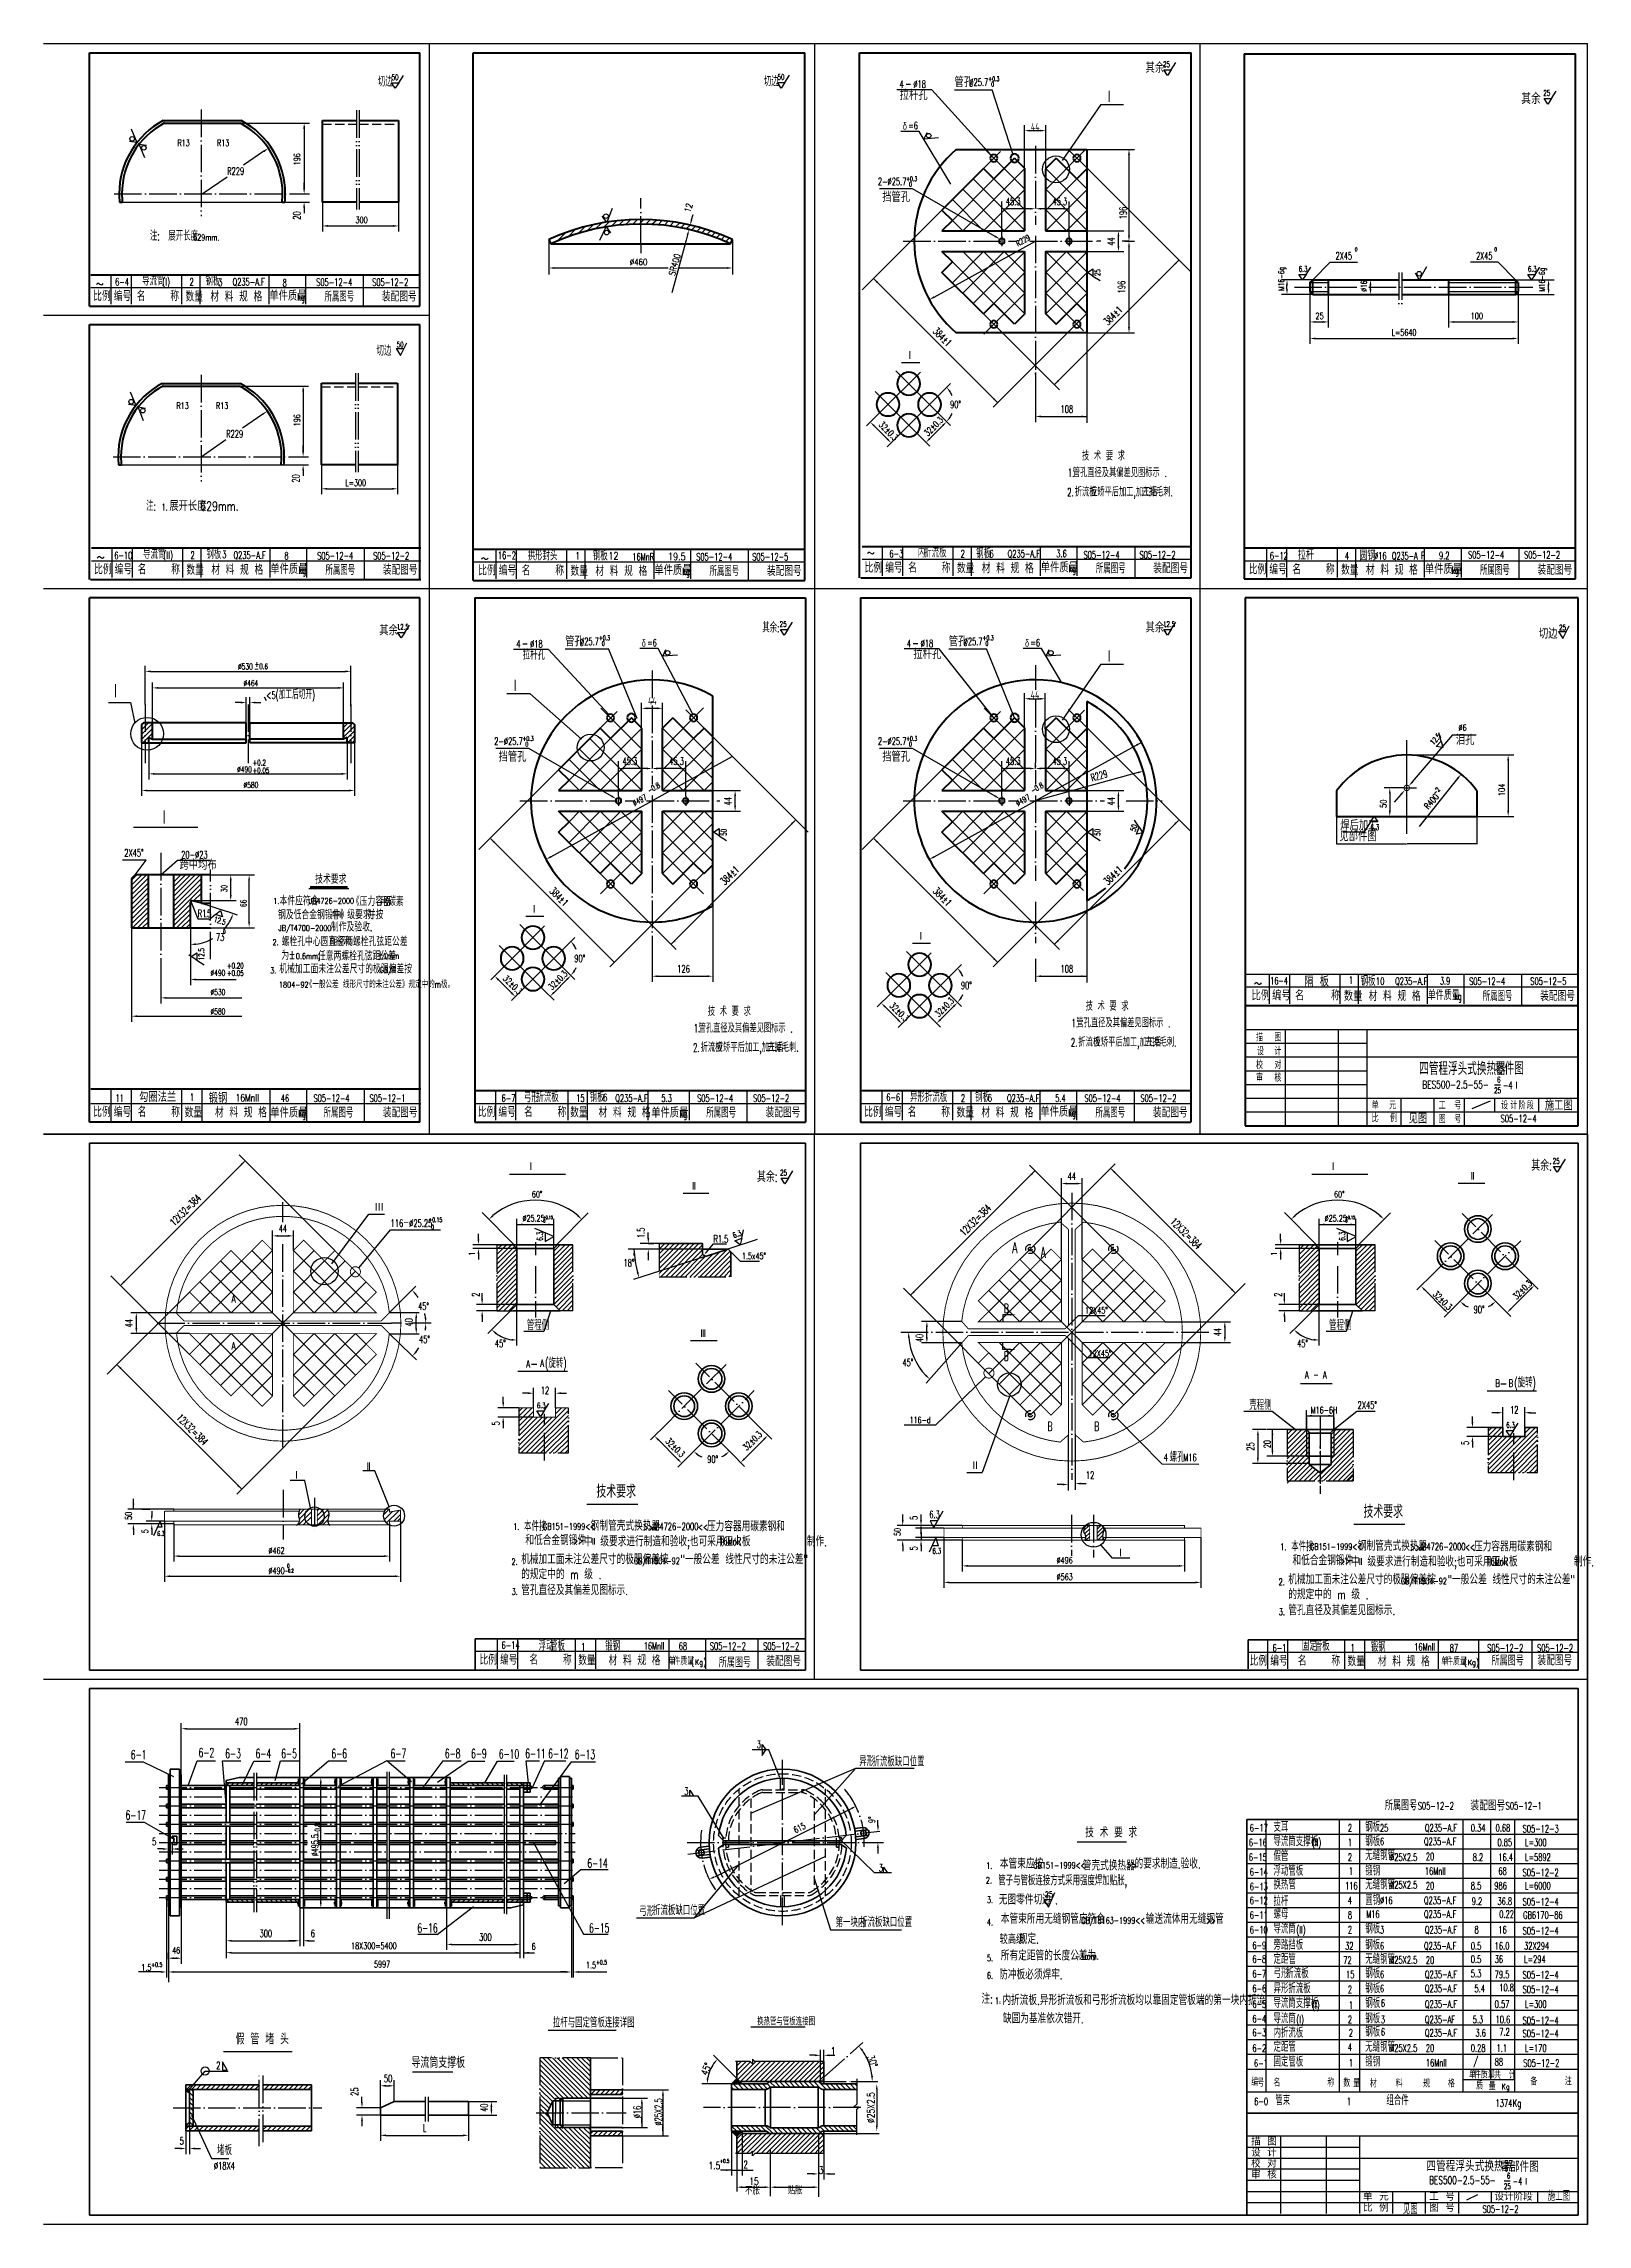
# Model space of a CAD drawing. Extents: x 0 to 2425, y 6 to 1194.
# Drawn here: x 743 to 1584, y 6 to 1194 of the extents above; entities that cross this region are included whole.
import ezdxf
from ezdxf.enums import TextEntityAlignment as Align

# ---------------------------------------------------------------- set-up
doc = ezdxf.new("R2010")
doc.units = 0
doc.header["$MEASUREMENT"] = 0
for name, pattern in [('SDHS', [21, 15, -2, 0, -2, 0, -2]), ('XS', [7, 5, -2]), ('ZHXS', [19, 15, -2, 0, -2])]:
    doc.linetypes.add(name, pattern=pattern)
doc.layers.get('0').update_dxf_attribs({"linetype": 'CONTINUOUS'})
doc.layers.get('Defpoints').update_dxf_attribs({"linetype": 'CONTINUOUS'})
for name, color, linetype in [('1', 7, 'ZHXS'), ('2', 7, 'SDHS'), ('3', 7, 'XS'), ('4', 7, 'CONTINUOUS'), ('5', 7, 'CONTINUOUS'), ('FRAME', 1, 'CONTINUOUS'), ('TEXT', 7, 'CONTINUOUS')]:
    doc.layers.add(name, color=color, linetype=linetype)
doc.styles.add('9', font='greekc', dxfattribs={"width": 0.6})
doc.styles.add('FHZ', font='txt', dxfattribs={"width": 0.7, "bigfont": 'hztxt'})
doc.styles.add('HZ', font='txt', dxfattribs={"width": 0.65, "bigfont": 'hztxt'})
doc.styles.add('HZ1', font='txt', dxfattribs={"width": 0.6, "bigfont": 'hztxt'})
doc.styles.add('ROMANC', font='txt', dxfattribs={"width": 0.75, "bigfont": 'hztxt'})
doc.styles.get("Standard").update_dxf_attribs({"font": 'isocp.shx', "width": 0.707, "bigfont": 'hztxt.shx'})
doc.dimstyles.get("Standard").update_dxf_attribs({"dimtxt": 0.18, "dimasz": 0.18, "dimexe": 0.18, "dimexo": 0.0625, "dimgap": 0.09, "dimtad": 0, "dimtih": 1, "dimtoh": 1, "dimdec": 4, "dimzin": 0, "dimdsep": 46, "dimtxsty": 'Standard', "dimcen": 0.09, "dimadec": 0, "dimazin": 0, "dimtfac": 1, "dimtdec": 4, "dimtofl": 0, "dimtmove": 0, "dimatfit": 3, "dimfxl": 0, "dimtolj": 1, "dimtzin": 0, "dimarcsym": 0})

msp = doc.modelspace()

# ---------------------------------------------------------------- texts
for s, height, style, width, p in [('50', 3, 'HZ', 0.6, (932.57651, 1174.16745)), ('切边', 5, 'HZ', 0.6, (1135.32921, 1170.81408)), ('50', 3, 'HZ', 0.6, (1142.82921, 1174.31408)), ('其余:', 5, 'ROMANC', 0.75, (1343.30519, 1178.19116)), ('25', 3, 'HZ', 0.6, (1352.80519, 1181.19116)), ('切边', 5, 'HZ', 0.6, (925.07651, 1170.66745)), ('拉杆孔', 5, 'ROMANC', 0.75, (1209.35991, 1163.36729)), ('4', 4, 'HZ', 0.6, (1209.30519, 1169.86729)), ('%%c18', 4, 'HZ', 0.6, (1216.80519, 1169.86729)), ('管孔', 5, 'ROMANC', 0.75, (1239.23353, 1170.36729)), ('%%c25.7', 4, 'HZ', 0.6, (1247.34491, 1170.94817)), ('+0.3', 2.5, 'HZ', 0.6, (1257.6997, 1173.60427)), ('0', 2.5, 'HZ', 0.6, (1259.1997, 1170.60427)), ('I', 6, 'HZ', 0.6, (1322.86345, 1162.36812)), ('其余', 6, 'HZ', 0.65, (1547.99853, 1161.07956)), ('25', 3, 'HZ', 0.6, (1559.99853, 1165.57956)), ('R13', 3.5, 'HZ', 0.6, (815.91418, 1138.17489)), ('R13', 3.5, 'HZ', 0.6, (837.41418, 1138.17489)), ('=6', 4, 'HZ', 0.6, (1214.02359, 1147.35876)), ('R229', 4, 'HZ', 0.6, (843.01787, 1122.59997)), ('2-%%c25.7', 4, 'HZ', 0.6, (1197.47385, 1116.87162)), ('+0.3', 2.5, 'HZ', 0.6, (1212.94877, 1119.08142)), ('0', 2.5, 'HZ', 0.6, (1214.44877, 1116.08142)), ('挡管孔', 5, 'ROMANC', 0.75, (1199.85687, 1107.80612)), ('300', 3.5, 'HZ', 0.6, (912.91418, 1096.17489)), ('注:', 5, 'HZ', 0.6, (800.91418, 1086.67489)), ('展开长度', 5, 'HZ', 0.6, (810.91418, 1086.67489)), ('629mm.', 3.5, 'HZ', 0.6, (824.50262, 1086.67489)), ('0', 2, 'HZ', 0.65, (1457.35567, 1080.87146)), ('0', 2, 'HZ', 0.65, (1533.35567, 1080.87146)), ('%%C460', 3.5, 'HZ', 0.8, (1062.30065, 1073.27265)), ('6.3', 3, 'HZ', 0.6, (1426.78788, 1069.74994)), ('2X45', 4, 'HZ', 0.65, (1446.85567, 1076.37146)), ('2X45', 4, 'HZ', 0.65, (1523.35567, 1076.37146)), ('6.3', 3, 'HZ', 0.6, (1551.60019, 1069.74994)), ('比例', 5, 'HZ', 0.7, (770.05592, 1053.8341)), ('编号', 5, 'HZ', 0.7, (781.24662, 1053.8341)), ('6-4', 4, 'HZ', 0.6, (781.95552, 1062.21633)), ('名    称', 5, 'HZ', 0.7, (793.74818, 1053.8341)), ('导流筒', 5, 'HZ', 0.6, (796.65827, 1062.2367)), ('(I)', 4, 'HZ', 0.6, (807.74344, 1062.22763)), ('数量', 5, 'HZ', 0.7, (820.33637, 1053.55432)), ('2', 4, 'HZ', 0.6, (822.52749, 1062.14619)), ('钢板', 5, 'HZ', 0.6, (831.18633, 1062.19692)), ('材 料 规 格', 5, 'HZ', 0.7, (833.86339, 1053.55432)), ('3', 4, 'HZ', 0.6, (838.06221, 1061.91309)), ('Q235-A.F', 4, 'HZ', 0.6, (845.94407, 1062.14619)), ('单件质量', 5, 'ROMANC', 0.75, (866, 1054)), ('8', 4, 'HZ', 0.6, (873.209, 1061.66745)), ('kg', 4, 'HZ', 0.65, (881.25219, 1054)), ('S05-12-4', 4, 'HZ', 0.6, (891.5, 1062)), ('所属图号', 5, 'HZ', 0.6, (896, 1053.5)), ('S05-12-2', 4, 'HZ', 0.6, (922, 1062)), ('装配图号', 5, 'HZ', 0.7, (927.30483, 1053.55432)), ('25', 3.5, 'HZ', 0.65, (1435.85567, 1043.87146)), ('100', 3.5, 'HZ', 0.65, (1520.35567, 1043.87146)), ('L=5640', 3.5, 'HZ', 0.6, (1477.35567, 1034.87146)), ('切边', 5, 'HZ', 0.6, (924.36483, 1024.06543)), ('50', 3, 'HZ', 0.6, (935.36483, 1028.56543)), ('I', 4, 'HZ', 0.6, (1214.51428, 1022.36729)), ('R13', 3.5, 'HZ', 0.6, (815.36483, 994.97872)), ('R13', 3.5, 'HZ', 0.6, (836.86483, 994.97872)), ('90%%d', 4, 'HZ', 0.6, (1236.80519, 995.41082)), ('108', 4, 'HZ', 0.6, (1297.00519, 992.86729)), ('R229', 4, 'HZ', 0.6, (842.46852, 979.4038)), ('1.', 4.5, 'HZ', 0.6, (1301.02515, 957.95454)), ('管孔直径及其偏差见图标示 .', 4.5, 'HZ1', 0.65, (1303.64808, 957.91284)), ('技', 4.5, 'HZ1', 0.65, (1308.63116, 967.01328)), ('术', 4.5, 'HZ1', 0.65, (1315.13116, 967.01328)), ('要', 4.5, 'HZ1', 0.65, (1321.63116, 967.01328)), ('求', 4.5, 'HZ1', 0.65, (1328.13116, 967.01328)), ('L=300', 3.5, 'HZ', 0.6, (907.36483, 952.97872)), ('2.', 4.5, 'HZ', 0.6, (1300.65238, 947.37699)), ('折流板', 4.5, 'HZ1', 0.65, (1304.72855, 947.39271)), ('应矫平后加工,加工后', 4.5, 'HZ1', 0.65, (1313.04878, 947.39271)), ('去掉毛刺.', 4.5, 'HZ1', 0.65, (1341.09524, 947.43025)), ('注:', 5, 'HZ', 0.6, (798.83886, 939.51994)), ('1.', 3.5, 'HZ', 0.6, (807.26021, 939.74056)), ('展开长度', 5, 'ROMANC', 0.75, (811.49762, 939.51994)), ('629mm.', 5, 'ROMANC', 0.75, (828.31661, 939.51994)), ('6-10', 4, 'HZ', 0.6, (781.5, 913.15929)), ('导流筒', 5, 'HZ', 0.6, (797.15827, 913.35697)), ('(I', 4, 'HZ', 0.6, (808.25999, 913.26646)), ('I)', 4, 'HZ', 0.6, (810.98981, 913.26646)), ('2', 4, 'HZ', 0.6, (823.02749, 913.26646)), ('钢板', 5, 'HZ', 0.6, (831.68633, 913.31719)), ('3', 4, 'HZ', 0.6, (840.2713, 913.76646)), ('Q235-A.F', 4, 'HZ', 0.6, (846.44407, 913.26646)), ('8', 4, 'HZ', 0.6, (874.18562, 913.04203)), ('S05-12-4', 4, 'HZ', 0.6, (892, 913)), ('S05-12-2', 4, 'HZ', 0.6, (922.5, 913)), ('16-2', 4, 'HZ', 0.6, (990.47187, 913.23523)), ('拱形封头', 5, 'HZ', 0.6, (1006.7286, 912.5)), ('1', 4, 'HZ', 0.6, (1032.7286, 913)), ('钢板', 5, 'HZ', 0.6, (1042.2286, 912.5)), ('12', 4, 'HZ', 0.8, (1050.7286, 913)), ('16MnR', 4, 'HZ', 0.6, (1063.7286, 912.5)), ('19.5', 4, 'HZ', 0.8, (1083.17988, 912.55845)), ('S05-12-4', 4, 'HZ', 0.6, (1098.5, 912.5)), ('S05-12-5', 4, 'HZ', 0.6, (1129, 912.5)), ('6-3', 4, 'HZ', 0.6, (1203.73046, 914.13347)), ('内', 5, 'HZ', 0.6, (1219.23046, 914.13347)), ('折流板', 5, 'HZ', 0.6, (1222.73046, 914.13347)), ('2', 4, 'HZ', 0.6, (1242.57492, 914.13347)), ('钢板', 5, 'HZ', 0.6, (1251.03603, 913.68982)), ('6', 4, 'HZ', 0.6, (1258.29538, 914.06565)), ('Q235-A.F', 4, 'HZ', 0.6, (1268.20493, 914.13347)), ('3.6', 4, 'HZ', 0.6, (1294.64965, 914.1488)), ('S05-12-4', 4, 'HZ', 0.6, (1309.5, 913.5)), ('S05-12-2', 4, 'HZ', 0.6, (1340, 913.5)), ('6-12', 4, 'HZ', 0.6, (1411, 913)), ('拉杆', 5, 'HZ', 0.65, (1426.26347, 912.90187)), ('4', 4, 'HZ', 0.6, (1451.90893, 912.90187)), ('圆钢', 5, 'HZ', 0.65, (1459.76997, 912.51088)), ('%%c16', 4, 'HZ', 0.6, (1467.76997, 913.01088)), ('Q235-A', 4, 'HZ', 0.65, (1477.50894, 912.90187)), ('F', 4, 'HZ', 0.6, (1493.38149, 913.06154)), ('9.2', 4, 'HZ', 0.6, (1503.16928, 913.09242)), ('S05-12-4', 4, 'HZ', 0.6, (1519, 913.5)), ('S05-12-2', 4, 'HZ', 0.6, (1549.5, 913.5)), ('比例', 5, 'HZ', 0.7, (770.55592, 904.95437)), ('编号', 5, 'HZ', 0.7, (781.74662, 904.95437)), ('名    称', 5, 'HZ', 0.7, (794.24818, 904.95437)), ('数量', 5, 'HZ', 0.7, (820.83637, 904.67459)), ('材 料 规 格', 5, 'HZ', 0.7, (834.36339, 904.67459)), ('单件质量', 5, 'ROMANC', 0.75, (866.5, 905.12027)), ('kg', 4, 'HZ', 0.65, (881.99431, 905.12027)), ('所属图号', 5, 'HZ', 0.6, (896.5, 904.62027)), ('装配图号', 5, 'HZ', 0.7, (927.80483, 904.67459)), ('比例', 5, 'HZ', 0.7, (979.78453, 904.3341)), ('编号', 5, 'HZ', 0.7, (990.97523, 904.3341)), ('名    称', 5, 'HZ', 0.7, (1003.47679, 904.3341)), ('数量', 5, 'HZ', 0.7, (1030.06498, 904.05432)), ('材 料 规 格', 5, 'HZ', 0.7, (1043.59199, 904.05432)), ('单件质量', 5, 'ROMANC', 0.75, (1075.7286, 904.5)), ('kg', 4, 'HZ', 0.65, (1091.00336, 904.5)), ('所属图号', 5, 'HZ', 0.6, (1105.7286, 904)), ('装配图号', 5, 'HZ', 0.7, (1137.03344, 904.05432)), ('比例', 5, 'HZ', 0.7, (1190.28453, 905.8341)), ('编号', 5, 'HZ', 0.7, (1201.47523, 905.8341)), ('名    称', 5, 'HZ', 0.7, (1213.97679, 905.8341)), ('数量', 5, 'HZ', 0.7, (1240.56498, 905.55432)), ('材 料 规 格', 5, 'HZ', 0.7, (1254.09199, 905.55432)), ('单件质量', 5, 'ROMANC', 0.75, (1286.2286, 906)), ('kg', 4, 'HZ', 0.65, (1301.34182, 906)), ('所属图号', 5, 'HZ', 0.6, (1316.2286, 905.5)), ('装配图号', 5, 'HZ', 0.7, (1347.53344, 905.55432)), ('比例', 5, 'HZ', 0.7, (1399.55592, 904.94941)), ('编号', 5, 'HZ', 0.7, (1410.74662, 904.94941)), ('名    称', 5, 'HZ', 0.7, (1423.24818, 904.94941)), ('数量', 5, 'HZ', 0.7, (1449.83637, 904.66963)), ('材 料 规 格', 5, 'HZ', 0.7, (1463.36339, 904.66963)), ('单件质量', 5, 'ROMANC', 0.75, (1495.5, 905.11531)), ('kg', 4, 'HZ', 0.65, (1510, 905.11531)), ('所属图号', 5, 'HZ', 0.6, (1525.5, 904.61531)), ('装配图号', 5, 'HZ', 0.7, (1556.80483, 904.66963)), ('25', 3, 'HZ', 0.6, (1143.99118, 876.26712)), ('12.5', 3, 'HZ', 0.6, (1352.80519, 876.26712)), ('其余:', 5, 'ROMANC', 0.75, (925.86883, 871.76058)), ('4', 4, 'HZ', 0.6, (1000.49118, 864.94325)), ('%%C18', 4, 'HZ', 0.6, (1007.99118, 864.94325)), ('管孔', 5, 'ROMANC', 0.75, (1027.11221, 865.73614)), ('%%c25.7', 4, 'HZ', 0.6, (1035.22359, 866.31702)), ('+0.3', 2.5, 'HZ', 0.6, (1045.57838, 868.97312)), ('0', 2.5, 'HZ', 0.6, (1047.07838, 865.97312)), ('=6', 4, 'HZ', 0.6, (1071.80299, 865.64981)), ('其余:', 5, 'HZ', 0.6, (1134.49118, 873.26712)), ('4', 4, 'HZ', 0.6, (1213.25494, 865.23614)), ('%%c18', 4, 'HZ', 0.6, (1220.75494, 865.23614)), ('管孔', 5, 'ROMANC', 0.75, (1236.11221, 865.73614)), ('%%c25.7', 4, 'HZ', 0.6, (1244.22359, 866.31702)), ('+0.3', 2.5, 'HZ', 0.6, (1254.57838, 868.97312)), ('0', 2.5, 'HZ', 0.6, (1256.07838, 865.97312)), ('=6', 4, 'HZ', 0.6, (1280.61701, 865.64981)), ('其余:', 5, 'ROMANC', 0.75, (1343.30519, 873.26712)), ('切边', 5, 'ROMANC', 0.75, (1557.59801, 869.90449)), ('%%C530', 3.2, 'HZ', 0.6, (848.90389, 853.02702)), ('+', 3, 'HZ', 0.6, (858.01778, 854.53347)), ('0.6', 3, 'HZ', 0.6, (860.48922, 853.21533)), ('拉杆孔', 5, 'HZ', 0.6, (1003.99118, 858.44325)), ('拉杆孔', 5, 'ROMANC', 0.75, (1216.75494, 858.73614)), ('I', 6, 'HZ', 0.6, (1322.86345, 857.36812)), ('I', 7, 'HZ', 0.6, (781.40389, 838.02702)), ('%%C464', 3.2, 'HZ', 0.6, (851.90389, 844.02702)), ('-', 3, 'HZ', 0.6, (857.74318, 851.89719)), ('I', 6, 'HZ', 0.6, (999.30519, 841.44325)), ('<5', 4, 'HZ', 0.6, (864.40389, 837.02702)), ('(加工后切开)', 4.5, 'HZ', 0.6, (869.40389, 837.02702)), ('2-%%c25.7', 4, 'HZ', 0.6, (988.47385, 811.94758)), ('挡管孔', 5, 'ROMANC', 0.75, (990.85687, 802.88207)), ('+0.3', 2.5, 'HZ', 0.6, (1003.94877, 814.15738)), ('0', 2.5, 'HZ', 0.6, (1005.44877, 811.15738)), ('2-%%c25.7', 4, 'HZ', 0.6, (1197.47385, 811.94758)), ('挡管孔', 5, 'ROMANC', 0.75, (1199.85687, 802.88207)), ('+0.3', 2.5, 'HZ', 0.6, (1212.94877, 814.15738)), ('0', 2.5, 'HZ', 0.6, (1214.44877, 811.15738)), ('泪孔', 5, 'ROMANC', 0.75, (1512.34476, 812.04993)), ('%%C490', 3.2, 'HZ', 0.6, (848.40389, 797.02702)), ('+0.2', 3, 'HZ', 0.6, (856.91937, 800.81916)), ('+0.05', 3, 'HZ', 0.6, (856.91937, 796.5352)), ('%%C580', 3.2, 'HZ', 0.6, (851.90389, 788.52702)), ('I', 7, 'HZ', 0.6, (807.94415, 769.15878)), ('见部件图', 5, 'ROMANC', 0.75, (1448.9125, 759.54993)), ('焊后加工', 5, 'ROMANC', 0.75, (1449.34838, 765.54993)), ('6.3', 3, 'HZ', 0.6, (1465.84476, 765.54993)), ('2X45%%D', 4, 'HZ', 0.6, (786.94415, 751.15878)), ('跨中均布', 5, 'ROMANC', 0.75, (817, 744)), ('20-%%C23', 4, 'HZ', 0.6, (817.94415, 750.15878)), ('技术要求', 4.5, 'HZ', 0.7, (890.93915, 736.42892)), ('1.', 3.15, 'HZ', 0.7, (868.1549, 725.31938)), ('本件应符合', 4.5, 'HZ', 0.7, (871.50136, 724.61052)), ('JB4726-2000', 3.15, 'HZ', 0.7, (887.56041, 725.40711)), ('《压力容器', 4.5, 'HZ', 0.7, (910.91051, 724.29511)), ('用碳素', 4.5, 'HZ', 0.7, (926.42122, 724.25359)), ('R1', 4, 'HZ', 0.6, (826.94415, 718.15878)), ('.5', 4, 'HZ', 0.6, (830.94415, 718.15878)), ('钢及低合金钢锻件》', 4.5, 'HZ', 0.7, (870.68246, 717.0029)), ('JB/T4700-2000', 3.15, 'HZ', 0.7, (870.97552, 710.60323)), ('制作及验收.', 4.5, 'HZ', 0.7, (899.5072, 710.39483)), ('中', 4.5, 'HZ', 0.7, (900.13915, 716.87367)), ('II', 3.15, 'ROMANC', 0.75, (904.1549, 717.85721)), ('级要求.', 4.5, 'HZ', 0.7, (908.40272, 717.1257)), ('并按', 4.5, 'HZ', 0.7, (919.61609, 717.04585)), ('I', 4, 'HZ', 0.6, (1009.78749, 720.63297)), ('73', 4, 'HZ', 0.6, (836.88217, 705.28247)), ('0', 2, 'HZ', 0.6, (840.88217, 709.28247)), ('2.', 3.15, 'HZ', 0.7, (867.71277, 702.86867)), ('螺栓孔中心圆直径和', 4.5, 'HZ', 0.7, (872.66277, 702.41867)), ('相邻两螺栓孔弦距公差', 4.5, 'HZ', 0.7, (898.76277, 702.41867)), ('I', 4, 'HZ', 0.6, (1220.4057, 705.91422)), ('%%c490', 3.2, 'HZ', 0.6, (833.94415, 686.15878)), ('+0.20', 3, 'HZ', 0.6, (842.94415, 690.15878)), ('+0.05', 3, 'HZ', 0.6, (842.94415, 686.15878)), ('3.', 3.15, 'HZ', 0.7, (866.45299, 687.5257)), ('机械加工面未注公差尺寸的极限偏差按', 4.5, 'HZ', 0.7, (871.40299, 687.5257)), ('为', 4.5, 'HZ', 0.7, (872.4986, 694.91475)), ('+', 4.5, 'HZ', 0.7, (876.58798, 695.78336)), ('-', 4.5, 'HZ', 0.7, (876.58798, 693.53336)), ('0.6mm', 3.15, 'HZ', 0.7, (880.4111, 695.29569)), ('任意两螺栓孔弦距公差', 4.5, 'HZ', 0.7, (892.43523, 694.58041)), (',', 4.5, 'HZ', 0.7, (892.3372, 695.54503)), ('+', 4.5, 'HZ', 0.7, (924.55613, 695.56331)), ('-', 4.5, 'HZ', 0.7, (924.55613, 693.31331)), ('GB/T', 3.15, 'HZ', 0.7, (926.08812, 687.80749)), ('1mm', 3.15, 'HZ', 0.7, (927.88008, 695.41344)), ('90%%d', 4, 'HZ', 0.6, (1032.0784, 693.6765)), ('126', 4, 'HZ', 0.6, (1088.19118, 687.94325)), ('108', 4, 'HZ', 0.6, (1297.00519, 687.94325)), ('%%c530', 3.2, 'HZ', 0.6, (833.94415, 675.65878)), ('1804-92', 3.15, 'HZ', 0.7, (871.23184, 679.76772)), ('《一般公差 线形尺寸的未注公差》规定中的m极。', 3.78, 'HZ', 0.7, (885.84941, 679.55931)), ('90%%d', 4, 'HZ', 0.6, (1242.69661, 678.95775)), ('比例', 5, 'ROMANC', 0.75, (1401.05592, 672.8341)), ('16-4', 4, 'HZ1', 0.65, (1411.27139, 681.5)), ('编号', 5, 'ROMANC', 0.75, (1412.24662, 672.8341)), ('名    称', 5, 'ROMANC', 0.75, (1424.74818, 672.8341)), ('隔 板', 5, 'ROMANC', 0.75, (1429.79069, 680.43497)), ('数量', 5, 'ROMANC', 0.75, (1451.33637, 672.55432)), ('1', 4, 'HZ', 0.6, (1454.05516, 681.84674)), ('钢板', 5, 'HZ', 0.6, (1460.46536, 680.75904)), ('材 料 规 格', 5, 'HZ', 0.7, (1464.86339, 672.55432)), ('10', 4, 'HZ', 0.6, (1468.8316, 681.1989)), ('Q235-A.F', 4, 'HZ', 0.6, (1479.26671, 681.1989)), ('3.9', 4, 'HZ', 0.65, (1503.70712, 681.358)), ('S05-12-4', 4, 'HZ', 0.6, (1519.5869, 681.17948)), ('S05-12-5', 4, 'HZ', 0.6, (1552.90472, 681.17948)), ('装配图号', 5, 'HZ', 0.7, (1558.30483, 672.55432)), ('%%c580', 3.2, 'HZ', 0.6, (833.94415, 665.15878)), ('技', 4.5, 'HZ1', 0.65, (1104.82227, 664.41397)), ('术', 4.5, 'HZ1', 0.65, (1111.32227, 664.41397)), ('要', 4.5, 'HZ1', 0.65, (1117.82227, 664.41397)), ('求', 4.5, 'HZ1', 0.65, (1124.32227, 664.41397)), ('技', 4.5, 'HZ1', 0.65, (1310.62089, 667.2732)), ('术', 4.5, 'HZ1', 0.65, (1317.12089, 667.2732)), ('要', 4.5, 'HZ1', 0.65, (1323.62089, 667.2732)), ('求', 4.5, 'HZ1', 0.65, (1330.12089, 667.2732)), ('1.', 4.5, 'HZ', 0.6, (1097.21625, 655.35524)), ('管孔直径及其偏差见图标示 .', 4.5, 'HZ1', 0.65, (1099.83918, 655.31353)), ('1.', 4.5, 'HZ', 0.6, (1303.01487, 658.21446)), ('管孔直径及其偏差见图标示 .', 4.5, 'HZ1', 0.65, (1305.63781, 658.17276)), ('描', 4, 'HZ', 0.7, (1403.5, 650.5)), ('图', 4, 'HZ', 0.7, (1413.5, 650.5)), ('2.', 4.5, 'HZ', 0.6, (1096.84348, 644.77769)), ('折流板', 4.5, 'HZ1', 0.65, (1100.91965, 644.79341)), ('应矫平后加工,加工后', 4.5, 'HZ1', 0.65, (1109.23988, 644.79341)), ('去掉毛刺.', 4.5, 'HZ1', 0.65, (1137.28634, 644.83094)), ('2.', 4.5, 'HZ', 0.6, (1302.6421, 647.63691)), ('折流板', 4.5, 'HZ1', 0.65, (1306.71828, 647.65263)), ('应矫平后加工,加工后', 4.5, 'HZ1', 0.65, (1315.03851, 647.65263)), ('去掉毛刺.', 4.5, 'HZ1', 0.65, (1343.08497, 647.69017)), ('设', 4, 'HZ', 0.7, (1404, 643)), ('计', 4, 'HZ', 0.7, (1413.5, 643)), ('校', 4, 'HZ', 0.7, (1403.5, 635.5)), ('审', 4, 'HZ', 0.7, (1403.5, 628.5)), ('核', 4, 'HZ', 0.7, (1413.5, 628.5)), ('对', 4, 'HZ', 0.7, (1413.5, 635.5)), ('四管程浮头式换热器', 7, 'HZ1', 0.65, (1492.39999, 632.15876)), ('零件图', 7, 'HZ1', 0.65, (1533.64688, 632.25617)), ('6', 3, 'HZ', 0.6, (1534.82419, 628.09044)), ('11', 4, 'HZ', 0.6, (782.15363, 617.5)), ('勾圈法兰', 5, 'ROMANC', 0.75, (795, 617.5)), ('1', 4, 'HZ', 0.6, (822.71507, 618)), ('锻钢', 5, 'ROMANC', 0.75, (832.91522, 617)), ('16MnII', 4, 'ROMANC', 0.75, (847.59006, 617.76189)), ('46', 4, 'HZ', 0.6, (872.18852, 617.5)), ('S05-12-4', 4, 'HZ', 0.6, (890, 617.5)), ('S05-12-1', 4, 'HZ', 0.6, (920.5, 617.5)), ('6-7', 4, 'HZ', 0.6, (992.5, 617.5)), ('弓形', 5, 'HZ', 0.6, (1004.62232, 617.3021)), ('折流板', 5, 'HZ', 0.6, (1011.5, 617.5)), ('15', 4, 'HZ', 0.6, (1033.12937, 617.5)), ('钢板', 5, 'HZ', 0.6, (1040.54416, 617.5)), ('6', 4, 'HZ', 0.6, (1047.8035, 617.87583)), ('Q235-A.F', 4, 'HZ', 0.6, (1054.45456, 617.5)), ('5.3', 4, 'HZ', 0.6, (1079.53638, 617.5)), ('S05-12-4', 4, 'HZ', 0.6, (1099, 617.5)), ('S05-12-2', 4, 'HZ', 0.6, (1129.5, 617.5)), ('6-6', 4, 'HZ', 0.6, (1202.0676, 618)), ('异形折流板', 5, 'HZ', 0.6, (1215, 617.5)), ('2', 4, 'HZ', 0.6, (1242.7039, 617.5)), ('钢板', 5, 'HZ', 0.6, (1250.44546, 617.5)), ('6', 4, 'HZ', 0.6, (1257.35106, 617.71061)), ('Q235-A.F', 4, 'HZ', 0.6, (1267.83507, 617.5)), ('5.4', 4, 'HZ', 0.6, (1294.06235, 617.5)), ('S05-12-4', 4, 'HZ', 0.6, (1310, 617.5)), ('S05-12-2', 4, 'HZ', 0.6, (1340.5, 617.5)), ('单', 4, 'HZ', 0.7, (1466.5, 613.5)), ('BES500-2.5-55-', 4.2, 'HZ1', 0.7, (1494.05706, 624.8332)), ('25', 3, 'HZ', 0.6, (1533.20322, 622.29214)), ('设', 4, 'HZ', 0.7, (1537, 613.5)), ('-4', 4.2, 'HZ', 0.6, (1537.99162, 624.46431)), ('计', 4, 'HZ', 0.7, (1542, 613.5)), ('I', 3.6, 'FHZ', 0.7, (1544.93932, 624.74624)), ('阶', 4, 'HZ', 0.7, (1546.5, 613.5)), ('段', 4, 'HZ', 0.7, (1551, 613.5)), ('施工图', 5, 'ROMANC', 0.75, (1560.80351, 612.92103)), ('比例', 5, 'HZ', 0.7, (770.05592, 609.3341)), ('编号', 5, 'HZ', 0.7, (781.24662, 609.3341)), ('名    称', 5, 'HZ', 0.7, (794.24818, 609.3341)), ('数量', 5, 'HZ', 0.7, (819.83637, 609.05432)), ('材 料 规 格', 5, 'HZ', 0.7, (836.36339, 609.05432)), ('单件质量', 5, 'ROMANC', 0.75, (866.5, 609)), ('kg', 4, 'HZ', 0.65, (881.81624, 609.09061)), ('所属图号', 5, 'HZ', 0.6, (895.5, 609)), ('装配图号', 5, 'HZ', 0.7, (927.80483, 609.05432)), ('比例', 5, 'HZ', 0.7, (979.55592, 609.3341)), ('编号', 5, 'HZ', 0.7, (990.74662, 609.3341)), ('名    称', 5, 'HZ', 0.7, (1004.74818, 609.3341)), ('数量', 5, 'HZ', 0.7, (1029.83637, 609.05432)), ('材 料 规 格', 5, 'HZ', 0.7, (1045.36339, 609.05432)), ('单件质量', 5, 'ROMANC', 0.75, (1074, 609)), ('kg', 4, 'HZ', 0.65, (1089.53127, 609)), ('所属图号', 5, 'HZ', 0.6, (1104, 609)), ('装配图号', 5, 'HZ', 0.7, (1136.30483, 609.05432)), ('比例', 5, 'HZ', 0.7, (1190.05592, 609.3341)), ('编号', 5, 'HZ', 0.7, (1201.24662, 609.3341)), ('名    称', 5, 'HZ', 0.7, (1213.74818, 609.3341)), ('数量', 5, 'HZ', 0.7, (1240.33637, 609.05432)), ('材 料 规 格', 5, 'HZ', 0.7, (1253.86339, 609.05432)), ('单件质量', 5, 'ROMANC', 0.75, (1286, 609.5)), ('kg', 4, 'HZ', 0.65, (1301.24917, 609.5)), ('所属图号', 5, 'HZ', 0.6, (1316, 609)), ('装配图号', 5, 'HZ', 0.7, (1347.30483, 609.05432)), ('比', 4, 'HZ', 0.7, (1466.5, 606.5)), ('元', 4, 'HZ', 0.7, (1476, 613.5)), ('例', 4, 'HZ', 0.7, (1476.5, 606.5)), ('见图', 5, 'ROMANC', 0.75, (1486.64127, 605.77323)), ('工', 4, 'HZ', 0.7, (1503, 613.5)), ('图', 4, 'HZ', 0.7, (1503, 606)), ('号', 4, 'HZ', 0.7, (1511.5, 613.5)), ('号', 4, 'HZ', 0.7, (1511.5, 606)), ('S05-12-4', 4, 'HZ', 0.6, (1536.72341, 606.38304)), ('I', 4, 'HZ', 0.6, (1007.96584, 580.42889)), ('I', 4, 'HZ', 0.6, (1444.97959, 580.42889)), (' 其余:', 6, 'HZ', 0.6, (1550.24303, 579.95573)), ('25', 3, 'HZ', 0.6, (1565.11817, 583.77117)), ('II', 4, 'HZ', 0.6, (1096.41964, 569.77567)), (' 其余:', 6, 'HZ', 0.6, (1128.41964, 573.77567)), ('25', 3, 'HZ', 0.6, (1144.21843, 577.39808)), ('II', 4, 'HZ', 0.6, (1520.62486, 575.18291)), ('I', 4, 'HZ', 0.6, (923.66964, 558.40516)), ('I', 4, 'HZ', 0.6, (925.31769, 558.40516)), ('I', 4, 'HZ', 0.6, (926.96574, 558.40516)), ('60%%D', 3.5, 'HZ', 0.6, (1008.96584, 565.42889)), ('60%%D', 3.5, 'HZ', 0.6, (1445.97959, 565.42889)), ('116－%%C25.25', 4, 'HZ', 0.6, (932.05524, 549.36109)), ('+0.15', 2.5, 'HZ', 0.6, (952.61952, 552.01373)), ('0', 2.5, 'HZ', 0.6, (954.11952, 548.01373)), ('%%C25.25', 3.5, 'HZ', 0.6, (1003.84144, 552.28534)), ('+0.15', 1.8, 'HZ', 0.6, (1015.01735, 553.68149)), ('0', 1.8, 'HZ', 0.6, (1015.20427, 551.72126)), ('%%C25.25', 3.5, 'HZ', 0.6, (1440.85518, 552.28534)), ('+0.15', 1.8, 'HZ', 0.6, (1452.03109, 553.68149)), ('0', 1.8, 'HZ', 0.6, (1452.21801, 551.72126)), ('R1.5', 4, 'HZ', 0.6, (1107.89744, 540.85558)), ('1.5x45%%D', 3.5, 'HZ', 0.6, (1123.41964, 531.77567)), ('A', 6, 'HZ', 0.6, (1270.72805, 535.00935)), ('A', 6, 'HZ', 0.6, (1286.22805, 532.50935)), ('18%%d', 4, 'HZ', 0.6, (1058.91964, 527.77567)), ('A', 4, 'HZ', 0.6, (845.5, 508.1295)), ('45%%D', 4, 'HZ', 0.6, (947, 504.1295)), ('B', 5, 'HZ', 0.6, (1266.10271, 502.5418)), ('12X45%%D', 3.5, 'HZ', 0.6, (1310.36309, 502.21631)), ('90%%d', 4, 'HZ', 0.6, (1522, 502.4486)), ('45%%d', 4, 'HZ', 0.6, (947.5, 486.1295)), ('45%%D', 4, 'HZ', 0.6, (988.83009, 483.92949)), ('管程侧', 5, 'HZ', 0.6, (1006.25364, 493.23899)), ('III', 4, 'HZ', 0.6, (1100.95471, 489.55216)), ('45%%D', 4, 'HZ', 0.6, (1425.84383, 483.92949)), ('管程侧', 5, 'HZ', 0.6, (1443.26738, 493.23899)), ('A', 4, 'HZ', 0.6, (845.5, 482.6295)), ('A', 4, 'HZ', 0.6, (1005.92119, 472.82364)), ('A', 4, 'HZ', 0.6, (1013.58462, 473.19753)), ('(旋转)', 5, 'HZ', 0.6, (1016.21062, 472.63908)), ('B ', 5, 'HZ', 0.6, (1266.043, 476.47671)), ('12X45%%D', 3.5, 'HZ', 0.6, (1312.36309, 478.71631)), ('A - A', 4, 'HZ', 0.6, (1430.19493, 466.81937)), ('B', 4, 'HZ', 0.6, (1533.93253, 462.18456)), ('B', 4, 'HZ', 0.6, (1541.10527, 462.18456)), ('(旋转)', 5, 'HZ', 0.6, (1544.22197, 462)), ('12', 4, 'HZ', 0.6, (1013.85767, 458.301)), ('壳程侧', 5, 'HZ', 0.6, (1399.82869, 449.81937)), ('2X45%%D', 4, 'HZ', 0.6, (1458.82869, 450.31937)), ('12', 4, 'HZ', 0.6, (1541.86901, 447.66192)), ('116-d', 3.5, 'HZ', 0.6, (1214.69169, 442.4062)), ('B', 5, 'HZ', 0.6, (1289.86309, 438.21631)), ('B', 5, 'HZ', 0.6, (1315.36309, 438.21631)), ('M16-6H', 3.5, 'HZ', 0.6, (1433.30168, 447.81937)), ('I', 4, 'HZ', 0.6, (880.3328, 412.30068)), ('90%%d', 4, 'HZ', 0.6, (1104.5, 420.77649)), ('I', 4, 'HZ', 0.6, (1249.3526, 417.57757)), ('I', 4, 'HZ', 0.6, (1250.81753, 417.57757)), ('12', 4, 'HZ', 0.6, (1310.81224, 412.09273)), ('4', 4, 'HZ', 0.6, (1353.15161, 421.842)), ('螺孔  ', 5, 'HZ', 0.6, (1356.4584, 421.45725)), ('M16', 4, 'HZ', 0.6, (1363.86309, 421.71631)), ('技术要求', 7, 'HZ', 0.7, (1044.11245, 401.84258)), ('6.3', 4, 'HZ', 0.6, (1225.48795, 390.7201)), ('技术要求', 7, 'HZ', 0.7, (1462.00307, 390.86273)), ('6.3', 2.5, 'HZ', 0.6, (804.91964, 381.07634)), ('1.', 3.5, 'HZ', 0.7, (998.79546, 384.35061)), ('本件按       ', 5, 'HZ', 0.6, (1004.78453, 383.69524)), ('和低合金钢锻件', 5, 'HZ', 0.7, (1005.45047, 376.08565)), ('GB151-1999<<', 3.5, 'HZ', 0.7, (1015.0329, 384.44748)), ('中', 5, 'HZ', 0.7, (1037.26779, 375.35154)), ('钢制管壳式换热器', 5, 'HZ', 0.7, (1041.06373, 383.9643)), ('级要求进行制造和验收;也可采用正火板         制作.', 5, 'HZ', 0.7, (1046.28644, 375.43489)), ('>>', 3.5, 'HZ', 0.7, (1069.6962, 383.9643)), ('JB4726-2000', 4, 'HZ', 0.6, (1074.23304, 384.1779)), ('<<', 3.5, 'HZ', 0.6, (1099.55548, 384.17609)), ('压力容器用碳素钢和', 5, 'HZ', 0.7, (1104.34552, 383.62961)), ('%%C462', 3.5, 'HZ', 0.6, (865.5, 371.30068)), ('2.', 3.5, 'HZ', 0.7, (997.90585, 365.24799)), ('机械加工面未注公差尺寸的极限偏差按', 5, 'HZ', 0.7, (1003.16078, 365.68832)), ('>>', 3.5, 'HZ', 0.6, (1031.45888, 376.64067)), ('II', 3.5, 'HZ', 0.7, (1041.78643, 376.36239)), ('GB/T1804-92', 3.5, 'HZ', 0.7, (1064.54699, 365.68832)), ('"一般公差 线性尺寸的未注公差"', 5, 'HZ', 0.7, (1089.97649, 365.68832)), ('16MnR', 4, 'HZ', 0.6, (1111.0859, 376.15582)), ('6.3', 3, 'HZ', 0.6, (1227.22042, 371.3442)), ('%%C496', 3.5, 'HZ', 0.6, (1294.86309, 366.03555)), ('I', 4, 'HZ', 0.6, (1329.22769, 369.94444)), ('1.', 3.5, 'HZ', 0.7, (1416.68608, 373.37077)), ('本件按       ', 5, 'HZ', 0.6, (1422.67516, 372.7154)), ('和低合金钢锻件', 5, 'HZ', 0.7, (1423.34109, 365.1058)), ('GB151-1999<<', 3.5, 'HZ', 0.7, (1432.92352, 373.46764)), ('>>', 3.5, 'HZ', 0.6, (1449.3495, 365.66082)), ('中', 5, 'HZ', 0.7, (1455.15841, 364.3717)), ('钢制管壳式换热器', 5, 'HZ', 0.7, (1458.95435, 372.98446)), ('II', 3.5, 'HZ', 0.7, (1459.67706, 365.38254)), ('级要求进行制造和验收;也可采用正火板         制作.', 5, 'HZ', 0.7, (1464.17706, 364.45505)), ('>>', 3.5, 'HZ', 0.7, (1487.58682, 372.98446)), ('JB4726-2000', 4, 'HZ', 0.6, (1492.12366, 373.19805)), ('<<', 3.5, 'HZ', 0.6, (1517.44611, 373.19624)), ('压力容器用碳素钢和', 5, 'HZ', 0.7, (1522.23615, 372.64976)), ('16MnR', 4, 'HZ', 0.6, (1528.97653, 365.17598)), ('%%C490', 3.5, 'HZ', 0.6, (865.5, 360.30068)), ('-0.2', 2, 'HZ', 0.6, (874.5, 361.05152)), ('0', 2, 'HZ', 0.6, (875.68174, 363.75302)), ('的规定中的 m 级 .', 5, 'HZ', 0.7, (1003.16078, 357.54402)), ('%%C563', 3.5, 'HZ', 0.6, (1294.86309, 357.03555)), ('2.', 3.5, 'HZ', 0.7, (1415.79648, 354.26815)), ('机械加工面未注公差尺寸的极限偏差按', 5, 'HZ', 0.7, (1421.0514, 354.70847)), ('GB/T1804-92', 3.5, 'HZ', 0.7, (1482.43761, 354.70847)), ('"一般公差 线性尺寸的未注公差"', 5, 'HZ', 0.7, (1507.86711, 354.70847)), ('3.', 3.5, 'HZ', 0.7, (997.98851, 348.90019)), ('管孔直径及其偏差见图标示.', 5, 'HZ', 0.7, (1003.16078, 348.92376)), ('的规定中的 m 级 .', 5, 'HZ', 0.7, (1421.0514, 346.56417)), ('3.', 3.5, 'HZ', 0.7, (1415.87913, 337.92034)), ('管孔直径及其偏差见图标示.', 5, 'HZ', 0.7, (1421.0514, 337.94392)), ('6-14', 4, 'HZ', 0.6, (992.5, 319.5)), ('浮动', 5, 'HZ', 0.6, (1012.71315, 318.59039)), ('管板', 5, 'HZ', 0.6, (1018.91964, 318.59039)), ('1', 4, 'HZ', 0.6, (1035.91964, 318.59039)), ('锻钢', 5, 'HZ', 0.6, (1048.91964, 318.59039)), ('16MnII', 4, 'HZ', 0.6, (1069.91964, 319.09039)), ('68', 4, 'HZ', 0.6, (1089, 319)), ('S05-12-2', 4, 'HZ', 0.6, (1105.93488, 319)), ('S05-12-2', 4, 'HZ', 0.6, (1134.98345, 319)), ('6-1', 4, 'HZ', 0.6, (1412.5, 318.05265)), ('固定', 5, 'HZ', 0.6, (1428.5, 318.55265)), ('管板', 5, 'HZ', 0.6, (1435.5, 318.55265)), ('1', 4, 'HZ', 0.6, (1455, 318.05265)), ('锻钢', 5, 'HZ', 0.6, (1466, 318.05265)), ('16MnII', 4, 'HZ', 0.6, (1489.65708, 318.55265)), ('87', 4, 'HZ', 0.6, (1509, 318)), ('S05-12-2', 4, 'HZ', 0.6, (1529.40893, 318)), ('S05-12-2', 4, 'HZ', 0.6, (1556.58421, 318)), ('比例', 5, 'HZ', 0.7, (980.47556, 310.92449)), ('编号', 5, 'HZ', 0.7, (991.66627, 310.92449)), ('名    称', 5, 'HZ', 0.7, (1007.66782, 310.92449)), ('数量', 5, 'HZ', 0.7, (1034.25601, 310.64472)), ('材 料 规 格', 5, 'HZ', 0.7, (1050.78303, 310.64472)), ('装配图号', 5, 'HZ', 0.7, (1136.72447, 310.14472)), ('比例', 5, 'HZ', 0.7, (1400.05592, 310.38675)), ('编号', 5, 'HZ', 0.7, (1411.24662, 310.38675)), ('名    称', 5, 'HZ', 0.7, (1426.24818, 310.38675)), ('数量', 5, 'HZ', 0.7, (1453.33637, 310.10697)), ('材 料 规 格', 5, 'HZ', 0.7, (1469.86339, 310.10697)), ('装配图号', 5, 'HZ', 0.7, (1556.80483, 310.60697)), ('470', 4, 'HZ', 0.6, (847.25, 278.0244)), ('6-1', 5, 'HZ', 0.6, (790.5, 259.38951)), ('6-2', 5, 'HZ', 0.6, (827.4423, 260.5)), ('6-3', 5, 'HZ', 0.6, (841.97651, 260)), ('6-4', 5, 'HZ', 0.6, (858.51088, 260)), ('6-5', 5, 'HZ', 0.6, (872.48812, 260)), ('6-6', 5, 'HZ', 0.6, (899.79748, 260)), ('6-7', 5, 'HZ', 0.6, (932.05416, 260)), ('6-8', 5, 'HZ', 0.6, (961.56598, 260)), ('6-9', 5, 'HZ', 0.6, (975.87473, 260)), ('6-10', 5, 'HZ', 0.6, (990.99594, 259.78497)), ('6-11', 5, 'HZ', 0.6, (1005.37272, 260)), ('6-12', 5, 'HZ', 0.6, (1017.88433, 260)), ('6-13', 5, 'HZ', 0.6, (1032.34953, 259.5221)), ('3', 4, 'HZ', 0.6, (1131.5, 265.5)), ('异形', 5, 'HZ', 0.6, (1187.31075, 255.72923)), ('折流板缺口位置', 5, 'HZ', 0.6, (1194.54453, 255.52555)), ('3', 4, 'HZ', 0.6, (1092, 240)), ('6-17', 5, 'HZ', 0.6, (787.67233, 226.47393)), (':', 4, 'HZ', 0.6, (1488.0952, 232.85656)), ('S05-12-2', 4, 'HZ', 0.6, (1491.59999, 231.99637)), ('装配图号', 5, 'HZ', 0.7, (1520.31351, 231.53899)), (':', 4, 'HZ', 0.6, (1535.50868, 231.48467)), ('S05-12-1', 4, 'HZ', 0.6, (1539.49282, 231.99001)), ('5', 4, 'HZ', 0.6, (802.1, 212.5)), ('技 术 要 求', 5, 'HZ', 0.7, (1310.45779, 216.89037)), ('6-16', 4, 'HZ', 0.6, (1399.56628, 212)), ('6-17', 4, 'HZ', 0.6, (1400.06628, 220)), ('支耳', 5, 'HZ', 0.6, (1413, 219.94546)), ('导流筒支撑板', 5, 'HZ', 0.6, (1413, 212.08571)), ('(II)', 4, 'HZ', 0.6, (1434, 212)), ('2', 4, 'HZ', 0.6, (1453.5, 219.94546)), ('1', 4, 'HZ', 0.6, (1453.5, 212.08571)), ('钢板', 5, 'HZ', 0.6, (1463, 219.94546)), ('钢板', 5, 'HZ', 0.6, (1463, 212.08571)), ('25', 4, 'HZ', 0.6, (1471, 219.94546)), ('6', 4, 'HZ', 0.6, (1471, 212.58571)), ('Q235-A.F', 4, 'HZ', 0.6, (1495, 212.58571)), ('Q235-A.F', 4, 'HZ', 0.6, (1495.5, 219.94546)), ('0.34', 4, 'HZ', 0.6, (1520.5, 219.94546)), ('0.68', 4, 'HZ', 0.6, (1534, 219.94546)), ('0.85', 4, 'HZ', 0.6, (1535, 212.08571)), ('S05-12-3', 4, 'HZ', 0.6, (1548.7221, 219.5342)), ('L=300', 4, 'HZ', 0.6, (1550, 212.08571)), ('6-14', 5, 'HZ', 0.6, (1039.21926, 200.2774)), ('3', 4, 'HZ', 0.6, (1197.99163, 198.18174)), ('1.', 3.5, 'HZ', 0.6, (1256.51828, 199.64773)), ('本管束应按', 5, 'HZ', 0.7, (1263.92532, 199.89037)), ('GB151-1999<<', 3.5, 'HZ', 0.7, (1282.18767, 199.89037)), ('管壳式换热器', 5, 'HZ', 0.7, (1309.12932, 198.86806)), ('>>', 3.5, 'HZ', 0.7, (1333.05781, 199.89037)), ('的要求制造.验收.', 5, 'HZ', 0.7, (1337.28768, 199.89037)), ('6-15', 4, 'HZ', 0.6, (1399.56628, 204)), ('假管', 5, 'HZ', 0.6, (1413, 203.99251)), ('2', 4, 'HZ', 0.6, (1453.5, 203.99251)), ('无缝钢管', 5, 'HZ', 0.6, (1463, 204.49251)), ('%%C25X2.5', 4, 'HZ', 0.6, (1476.5, 204.01141)), ('20', 4, 'HZ', 0.6, (1496, 204.49251)), ('8.2', 4, 'HZ', 0.6, (1521.5, 203.99251)), ('16.4', 4, 'HZ', 0.6, (1535.5, 203.99251)), ('L=5892', 4, 'HZ', 0.6, (1550, 203.99251)), ('2.', 3.5, 'HZ', 0.7, (1256.28476, 191.69928)), ('管子与管板连接方式采用强度焊加贴胀,', 5, 'HZ', 0.6, (1263.05993, 190.74545)), ('6-14', 4, 'HZ', 0.6, (1400.06628, 196)), ('6-13', 4, 'HZ', 0.6, (1400.06628, 188)), ('换热管', 5, 'HZ', 0.6, (1413, 188.5)), ('浮动管板', 5, 'HZ', 0.6, (1413, 196)), ('116', 4, 'HZ', 0.6, (1452, 188.5)), ('1', 4, 'HZ', 0.6, (1454, 196.5)), ('锻钢', 5, 'HZ', 0.6, (1463, 196)), ('无缝钢管', 5, 'HZ', 0.6, (1463, 188.5)), ('%%C25X2.5', 4, 'HZ', 0.6, (1476.5, 188.95043)), ('16MnII', 4, 'HZ', 0.6, (1495.5, 196.5)), ('20', 4, 'HZ', 0.6, (1496, 188.5)), ('8.5', 4, 'HZ', 0.6, (1520.5, 188.5)), ('986', 4, 'HZ', 0.6, (1533.26949, 188.5)), ('68', 4, 'HZ', 0.6, (1535.5, 196.5)), ('S05-12-2', 4, 'HZ', 0.6, (1548.7221, 195.63677)), ('L=6000', 4, 'HZ', 0.6, (1550, 188.5)), ('弓形', 5, 'HZ', 0.6, (1067.48415, 173.96864)), ('折流板缺口位置', 5, 'HZ', 0.6, (1075.02422, 174.5)), ('3.', 3.5, 'HZ', 0.6, (1256.88452, 181.087)), ('无图零件切边', 5, 'HZ', 0.7, (1263.36428, 180.31184)), ('25', 3, 'HZ', 0.7, (1288.45779, 184.31184)), ('.', 5, 'HZ', 0.7, (1293.95779, 180.31184)), ('6-12', 4, 'HZ', 0.6, (1400.06628, 180.5)), ('拉杆', 5, 'HZ', 0.6, (1413, 179.5)), ('4', 4, 'HZ', 0.6, (1453.5, 180.5)), ('圆钢', 5, 'HZ', 0.6, (1463, 180)), ('%%C16', 4, 'HZ', 0.6, (1471, 180.5)), ('Q235-A.F', 4, 'HZ', 0.6, (1495, 180.5)), ('9.2', 4, 'HZ', 0.6, (1521, 180)), ('36.8', 4, 'HZ', 0.6, (1535, 180)), ('S05-12-4', 4, 'HZ', 0.6, (1548.7221, 179.79499)), ('300', 4, 'HZ', 0.6, (860.63657, 162.5)), ('6', 4, 'HZ', 0.6, (888.5, 162.5)), ('6-16', 5, 'HZ', 0.6, (946.61235, 165)), ('6-15', 5, 'HZ', 0.6, (1040.14543, 165)), ('第一块内', 5, 'HZ', 0.6, (1174.44682, 167.89236)), ('折流板缺口位置', 5, 'HZ', 0.6, (1187.80628, 168.0562)), ('4.', 3.5, 'HZ', 0.6, (1256.88452, 168.90006)), ('本管束所用无缝钢管应符合', 5, 'HZ', 0.7, (1264.45779, 169.81184)), ('GB/T8163-1999<<', 3.5, 'HZ', 0.7, (1308.27208, 169.81184)), ('输送流体用无缝钢管', 5, 'HZ', 0.7, (1343.39424, 169.81184)), ('>>', 3.5, 'HZ', 0.7, (1376.18515, 169.81184)), ('6-11', 4, 'HZ', 0.6, (1400.06628, 172.5)), ('6-10', 4, 'HZ', 0.6, (1400.06628, 164.5)), ('螺母', 5, 'HZ', 0.6, (1413, 172.5)), ('导流筒', 5, 'HZ', 0.6, (1413, 164.5)), ('(II)', 4, 'HZ', 0.6, (1425.5, 164.5)), ('8', 4, 'HZ', 0.6, (1453.5, 172.5)), ('2', 4, 'HZ', 0.6, (1453.5, 164.5)), ('钢板', 5, 'HZ', 0.6, (1463, 164.5)), ('M16', 4, 'HZ', 0.6, (1463.5, 173)), ('3', 4, 'HZ', 0.6, (1471, 164.5)), ('Q235-A.F', 4, 'HZ', 0.6, (1495, 173)), ('Q235-A.F', 4, 'HZ', 0.6, (1495.5, 164.5)), ('8', 4, 'HZ', 0.6, (1522.5, 164.5)), ('16', 4, 'HZ', 0.6, (1535.5, 164.5)), ('0.22', 4, 'HZ', 0.6, (1536, 173)), ('S05-12-4', 4, 'HZ', 0.6, (1548.7221, 163.95322)), ('GB6170-86', 4, 'HZ', 0.6, (1549, 172.5)), ('46', 3.5, 'HZ', 0.6, (813, 153.5)), ('18X300=5400', 3.5, 'HZ', 0.6, (910.5, 156)), ('300', 4, 'HZ', 0.6, (980.21834, 160.49778)), ('6', 3.5, 'HZ', 0.6, (1008.85074, 155.66458)), ('所有定距管的长度公差为', 5, 'HZ', 0.7, (1264.45779, 149.81184)), ('规定.', 5, 'HZ', 0.7, (1274.25604, 158.91848)), ('6-9', 4, 'HZ', 0.6, (1401.5, 156)), ('旁路挡板', 5, 'HZ', 0.6, (1413, 155.67789)), ('32', 4, 'HZ', 0.6, (1452, 155.67789)), ('钢板', 5, 'HZ', 0.6, (1463, 155.67789)), ('6', 4, 'HZ', 0.6, (1471, 155.67789)), ('Q235-A.F', 4, 'HZ', 0.6, (1495, 155.67789)), ('0.5', 4, 'HZ', 0.6, (1520.5, 155.67789)), ('16.0', 4, 'HZ', 0.6, (1533.5, 155.67789)), ('32X294', 4, 'HZ', 0.6, (1549.5, 155.67789)), ('1.5', 3.5, 'HZ', 0.6, (796.20813, 144.22973)), ('+0.5', 2.5, 'HZ', 0.6, (801.70813, 146.22973)), ('5997', 3.5, 'HZ', 0.6, (923, 146)), ('1.5', 3.5, 'HZ', 0.6, (1038.4767, 145.49973)), ('+0.5', 2.5, 'HZ', 0.6, (1043.9767, 147.49973)), ('5.', 3.5, 'HZ', 0.6, (1256.88452, 149.33317)), ('6.', 3.5, 'HZ', 0.6, (1256.88452, 139.8343)), ('防冲板必须焊牢.', 5, 'HZ', 0.7, (1263.5587, 139.50773)), ('-1mm.', 3.5, 'HZ', 0.7, (1304.96689, 150.31184)), ('6-8', 4, 'HZ', 0.6, (1401.5, 148.5)), ('6-7', 4, 'HZ', 0.6, (1401.5, 140.5)), ('定距管', 5, 'HZ', 0.6, (1413, 147.92931)), ('弓形', 5, 'HZ', 0.6, (1413, 140.18074)), ('折流板', 5, 'HZ', 0.6, (1420, 140.18074)), ('72', 4, 'HZ', 0.6, (1451, 147.92931)), ('15', 4, 'HZ', 0.6, (1452.5, 140.18074)), ('钢板', 5, 'HZ', 0.6, (1463, 140.18074)), ('无缝钢管', 5, 'HZ', 0.6, (1463, 147.92931)), ('6', 4, 'HZ', 0.6, (1471, 140.18074)), ('%%C25X2.5', 4, 'HZ', 0.6, (1476.5, 148.03944)), ('Q235-A.F', 4, 'HZ', 0.6, (1495.5, 140.18074)), ('20', 4, 'HZ', 0.6, (1496, 147.92931)), ('0.5', 4, 'HZ', 0.6, (1520.5, 148.42931)), ('5.3', 4, 'HZ', 0.6, (1520.5, 140.68074)), ('36', 4, 'HZ', 0.6, (1533.5, 148.42931)), ('79.5', 4, 'HZ', 0.6, (1533.5, 140.18074)), ('S05-12-4', 4, 'HZ', 0.6, (1548.7221, 139.94015)), ('L=294', 4, 'HZ', 0.6, (1549.5, 148.42931)), ('注:', 5, 'HZ', 0.7, (1253.89474, 126.23806)), ('内折流板.异形折流板和弓形折流板均以靠固定管板端的第一块内折流', 5, 'HZ', 0.7, (1265.28656, 125.56399)), ('6-6', 4, 'HZ', 0.6, (1401.5, 132.5)), ('异形折流板', 5, 'HZ', 0.6, (1413, 131.97637)), ('2', 4, 'HZ', 0.6, (1453.5, 131.97637)), ('钢板', 5, 'HZ', 0.6, (1463, 131.97637)), ('6', 4, 'HZ', 0.6, (1471, 132.47637)), ('Q235-A.F', 4, 'HZ', 0.6, (1495.5, 132.47637)), ('5.4', 4, 'HZ', 0.6, (1522.5, 132.47637)), ('10.8', 4, 'HZ', 0.6, (1536, 132.97637)), ('S05-12-4', 4, 'HZ', 0.6, (1548.7221, 131.99091)), ('拉杆与固定管板连接详图', 5, 'HZ', 0.6, (1020.39409, 113.31203)), ('换热管与管板连接图', 4, 'HZ1', 0.65, (1131.66757, 114.45201)), ('1。', 3.5, 'HZ', 0.6, (1261.29808, 126.00949)), ('缺圆为基准依次错开.', 5, 'HZ', 0.7, (1265.57487, 115.56399)), ('6-5', 4, 'HZ', 0.6, (1401.5, 124)), ('6-4', 4, 'HZ', 0.6, (1401.5, 116)), ('导流筒支撑板', 5, 'HZ', 0.6, (1413, 124)), ('导流筒', 5, 'HZ', 0.6, (1413, 115.56783)), ('(I)', 4, 'HZ', 0.6, (1425.5, 115.56783)), ('(I)', 4, 'HZ', 0.6, (1434, 123.5)), ('2', 4, 'HZ', 0.6, (1453.5, 115.56783)), ('1', 4, 'HZ', 0.6, (1454, 123.5)), ('钢板', 5, 'HZ', 0.6, (1463, 124)), ('钢板', 5, 'HZ', 0.6, (1463, 115.56783)), ('3', 4, 'HZ', 0.6, (1471.5, 115.56783)), ('6', 4, 'HZ', 0.6, (1471.5, 124.5)), ('Q235-A.F', 4, 'HZ', 0.6, (1495.5, 124)), ('Q235-AF', 4, 'HZ', 0.6, (1495.5, 115.56783)), ('5.3', 4, 'HZ', 0.6, (1521.5, 115.56783)), ('0.57', 4, 'HZ', 0.6, (1533.5, 124)), ('10.6', 4, 'HZ', 0.6, (1534, 115.56783)), ('S05-12-4', 4, 'HZ', 0.6, (1548.7221, 115.09526)), ('L=300', 4, 'HZ', 0.6, (1550, 124)), ('假 管 堵 头', 6, 'HZ', 0.6, (847.59577, 104.07364)), ('6-3', 4, 'HZ', 0.6, (1401.5, 108.5)), ('内折流板', 5, 'HZ', 0.6, (1413, 107.81906)), ('2', 4, 'HZ', 0.6, (1454, 108.31906)), ('钢板', 5, 'HZ', 0.6, (1463, 108.31906)), ('6', 4, 'HZ', 0.6, (1471.5, 108.81906)), ('Q235-A.F', 4, 'HZ', 0.6, (1495.5, 108.31906)), ('3.6', 4, 'HZ', 0.6, (1523, 108.31906)), ('7.2', 4, 'HZ', 0.6, (1536, 108.81906)), ('S05-12-4', 4, 'HZ', 0.6, (1548.7221, 107.94339)), ('导流筒支撑板', 6, 'HZ', 0.6, (943.44211, 91.25617)), ('6-2', 4, 'HZ', 0.6, (1401.5, 100)), ('6-1', 4, 'HZ', 0.6, (1402.36623, 91.77815)), ('定距管', 5, 'HZ', 0.6, (1413, 100.07048)), ('固定管板', 5, 'HZ', 0.6, (1413, 92)), ('4', 4, 'HZ', 0.6, (1453.5, 100.57048)), ('1', 4, 'HZ', 0.6, (1454, 92)), ('锻钢', 5, 'HZ', 0.6, (1463, 92)), ('无缝钢管', 5, 'HZ', 0.6, (1463, 100.07048)), ('%%C25X2.5', 4, 'HZ', 0.6, (1476.5, 100.07048)), ('20', 4, 'HZ', 0.6, (1496, 100.07048)), ('16MnII', 4, 'HZ', 0.6, (1496, 92)), ('0.28', 4, 'HZ', 0.6, (1520.5, 100.07048)), ('/', 4, 'HZ', 0.6, (1522, 93)), ('88', 4, 'HZ', 0.6, (1533.5, 92.5)), ('1.1', 4, 'HZ', 0.6, (1534.5, 100.07048)), ('S05-12-2', 4, 'HZ', 0.6, (1549.07437, 91.84388)), ('L=170', 4, 'HZ', 0.6, (1550, 100.07048)), ('2', 4, 'HZ', 0.6, (837.01208, 90.53878)), ('50', 4, 'HZ', 0.6, (928.39211, 83.50563)), ('编  ', 4, 'HZ', 0.7, (1400.93447, 81.47913)), ('号  名          ', 4, 'HZ', 0.7, (1404.19862, 81.09091)), ('称', 4, 'HZ', 0.7, (1442.37234, 81.09091)), ('数', 4, 'HZ', 0.7, (1451.04724, 80.97313)), ('量', 4, 'HZ', 0.7, (1456.40023, 80.76158)), ('材', 4, 'HZ', 0.7, (1465.5, 80.64705)), ('料', 4, 'HZ', 0.7, (1479.5, 80.64705)), ('规', 4, 'HZ', 0.7, (1494.5, 80.64705)), ('格', 4, 'HZ', 0.7, (1508, 80.64705)), ('量', 4, 'HZ', 0.7, (1530.20057, 79.1498)), ('共  ', 4, 'HZ', 0.7, (1533.11213, 85.36135)), ('计', 4, 'HZ', 0.7, (1541.19978, 85.36135)), ('备  ', 4, 'HZ', 0.7, (1552.96392, 81.75558)), ('注', 4, 'HZ', 0.7, (1571.72807, 81.86735)), ('6-0', 4, 'HZ', 0.6, (1402.5, 71)), ('管束', 5, 'HZ', 0.6, (1414, 71)), ('1', 4, 'HZ', 0.6, (1453, 71)), ('组合件', 5, 'HZ', 0.6, (1474.5, 71)), ('1374', 4, 'HZ', 0.6, (1534, 70)), ('Kg', 3, 'HZ', 0.7, (1537.31771, 79.53802)), ('Kg', 4, 'HZ', 0.6, (1543.36754, 70.03378)), ('L', 4, 'HZ', 0.6, (949.64211, 56.50563)), ('堵板', 5, 'HZ', 0.6, (837.49884, 43.81525)), ('%%C18X4', 4, 'HZ', 0.6, (835.77191, 35.90297)), ('+0.5', 2, 'HZ1', 0.65, (1111.39636, 39.49809)), ('2', 4, 'HZ1', 0.65, (1124.34397, 36.6286)), ('四管程浮头式换热器', 5.85, 'ROMANC', 0.75, (1496.28006, 34.85592)), ('零部件图', 5.85, 'ROMANC', 0.75, (1536.48937, 34.57401)), ('BES500-2.5-55-', 4.2, 'HZ1', 0.7, (1497.77911, 27.98403)), ('25', 3, 'HZ', 0.6, (1538.49047, 25.2024)), ('6', 3, 'HZ', 0.6, (1540.11143, 31.00071)), ('-4', 4.2, 'HZ', 0.6, (1543.27886, 27.37457)), ('I', 3.6, 'FHZ', 0.7, (1550.22657, 27.6565)), ('施工图', 5, 'HZ', 0.6, (1562.38707, 18.87207)), ('见图', 5, 'HZ', 0.6, (1483.47604, 11.69956)), ('S05-12-2', 4, 'HZ', 0.6, (1526.83512, 12.34278))]:
    msp.add_text(s, height=height, dxfattribs=dict(style=style, width=width)).set_placement(p)
at = {"style": 'HZ'}
for s, height, rotation, width, p in [('196', 3.5, 90, 0.6, (882.80814, 1127.67745)), ('12', 3.5, 74, 0.8, (1095.30065, 1101.77265)), ('20', 4, 90, 0.6, (882.91418, 1098.07489)), ('R229', 3.2, 30, 0.6, (1273.80519, 1083.36729)), ('44', 4, 90, 0.6, (1326.53361, 1083.92404)), ('SR400', 3.5, 74, 0.8, (1086.80065, 1067.27265)), ('M16-6g', 3.2, 90, 0.6, (1418.85567, 1059.37146)), ('%%c16', 3.2, 90, 0.6, (1463.85567, 1058.87146)), ('M16-6g', 3.2, 90, 0.6, (1560.85567, 1058.87146)), ('384%%p1', 4, 45, 0.6, (1322.88829, 1040.27881)), ('384%%p1', 4, 315, 0.6, (1227.07216, 1036.88964)), ('196', 3.5, 90, 0.6, (882.80814, 985.50338)), ('32%%p0.3', 3.5, 315, 0.6, (1197.65326, 986.08191)), ('32%%p0.3', 3.5, 45, 0.6, (1224.7224, 979.89352)), ('20', 4, 90, 0.6, (882.36483, 954.87872)), ('%%C497', 3.2, 30, 0.6, (1064.99118, 778.44325)), ('-0.8', 3, 30, 0.6, (1072.99118, 785.44325)), ('%%c497', 3.2, 30, 0.6, (1273.80519, 778.44325)), ('-0.8', 3, 30, 0.6, (1281.80519, 785.44325)), ('R400', 3.5, 49, 0.65, (1497.34476, 776.54993)), ('-2', 2.5, 49, 0.65, (1501.34476, 784.54993)), ('44', 4, 90, 0.6, (1117.7196, 779)), ('44', 4, 90, 0.6, (1326.53361, 779)), ('50', 3, 90, 0.6, (1114.99118, 762.44325)), ('50', 3, 90, 0.6, (1318.61689, 762.44325)), ('50', 3, 73.03251522, 0.6, (1337.77476, 764.54694)), ('384%%p1', 4, 45, 0.6, (1114.07427, 735.35477)), ('384%%p1', 4, 45, 0.6, (1322.88829, 735.35477)), ('30', 3.2, 90, 0.6, (842.94415, 731.65878)), ('66', 3.2, 90, 0.6, (853.44415, 723.65878)), ('384%%p1', 4, 315, 0.6, (1018.25815, 731.9656)), ('384%%p1', 4, 315, 0.6, (1227.07216, 731.9656)), ('12.5', 3, 343, 0.6, (835.4169, 715.72505)), ('12.5', 3, 90, 0.6, (830.44415, 694.65878)), ('32%%p0.3', 3.5, 315, 0.6, (992.92647, 684.34759)), ('32%%p0.3', 3.5, 45, 0.6, (1019.9956, 678.1592)), ('32%%p0.3', 3.5, 315, 0.6, (1203.54468, 669.62884)), ('32%%p0.3', 3.5, 45, 0.6, (1230.61381, 663.44045)), ('12X32=384', 4, 45, 0.6, (814.16298, 549.6209)), ('12X32=384', 4, 45, 0.6, (1244.5042, 544.18584)), ('1.5', 4, 90, 0.6, (1070.41964, 543.27567)), ('12X32=384', 4, 315, 0.6, (1356.48992, 551.9179)), ('1', 3.2, 90, 0.6, (977.88548, 533.70456)), ('6.3', 3.2, 90, 0.6, (1014.96051, 541.76765)), ('1', 3.2, 90, 0.6, (1414.89923, 533.70456)), ('6.3', 3.2, 90, 0.6, (1451.97425, 541.76765)), ('2', 4, 90, 0.6, (980.53223, 511.29584)), ('2', 4, 90, 0.6, (1417.54597, 511.29584)), ('32%%p0.3', 3.5, 315, 0.6, (1499.5, 512.5)), ('32%%p0.3', 3.5, 45, 0.6, (1545.5, 509.5)), ('40', 4, 90, 0.6, (944, 495.10516)), ('12X32=384', 4, 315, 0.6, (815.08706, 445.1135)), ('5', 4, 90, 0.6, (991.35767, 441.201)), ('32%%p0.3', 3.5, 315, 0.6, (1081.5, 432.3279)), ('32%%p0.3', 3.5, 45, 0.6, (1126, 427.3279)), ('20', 3.5, 90, 0.6, (1411.32869, 428.81937)), ('5', 4, 90, 0.6, (1519.36901, 430.56192)), ('50', 3.5, 90, 0.6, (791, 389.80068)), ('5', 3.5, 90, 0.6, (799.91964, 382.47634)), ('50', 3.5, 90, 0.6, (1209.86309, 381.03555)), ('5', 4, 90, 0.6, (1218.98795, 389.7201)), ('5', 4, 90, 0.6, (1218.98795, 373.1201)), ('9%%d', 3.5, 90, 0.6, (1195.95455, 224.62622)), ('%%c495.5', 3.5, 90, 0.6, (892.5, 206.5)), ('-0.8', 3, 90, 0.6, (893.75657, 217.5)), ('615', 3.5, 26.57985253, 0.6, (1152.63402, 218.95062)), ('25', 4, 90, 0.6, (914.44211, 76.00563)), ('%%c25X2.5', 4, 90, 0.6, (1079.89409, 59.81203)), ('40', 4, 90, 0.6, (984.94211, 67.25563)), ('%%C16', 4, 90, 0.6, (1068.39409, 63.81203))]:
    msp.add_text(s, height=height, rotation=rotation, dxfattribs=dict(at, width=width)).set_placement(p)
for s, style, width, p in [('45.3', 'HZ', 0.6, (1271.2, 1108.03617)), ('45.3', 'HZ', 0.6, (1296.59378, 1108.03617)), ('45.3', 'HZ', 0.6, (1062.38598, 803.11213)), ('45.3', 'HZ', 0.6, (1087.77976, 803.11213)), ('45.3', 'HZ', 0.6, (1271.2, 803.11213)), ('45.3', 'HZ', 0.6, (1296.59378, 803.11213)), ('44', 'HZ1', 0.65, (1303.12349, 577)), ('44', 'HZ1', 0.65, (873.38411, 548.5)), ('45%%D', 'HZ', 0.6, (1213.83409, 475.54466)), ('5', 'HZ', 0.6, (818.25028, 51.46961))]:
    msp.add_text(s, height=4, dxfattribs=dict(style=style, width=width)).set_placement(p, align=Align.MIDDLE_CENTER)
for s, rotation, style, width, p in [('196', 90, 'HZ', 0.6, (1331.0802, 1101.7215)), ('196', 90, 'HZ', 0.6, (1330.28365, 1061.38004)), ('R229', 15.44909566, 'HZ', 0.6, (1318.00454, 795.18298)), ('44', 90, 'HZ1', 0.65, (789.5, 496.90516)), ('40', 90, 'HZ', 0.6, (1220.18934, 488.82395)), ('44', 90, 'HZ1', 0.65, (1382.5, 492.07194)), ('25', 90, 'HZ', 0.6, (1400.5, 429.75))]:
    msp.add_text(s, height=4, rotation=rotation, dxfattribs=dict(style=style, width=width)).set_placement(p, align=Align.MIDDLE_CENTER)
at = {"color": 0, "linetype": 'ByBlock', "style": 'HZ', "width": 0.65}
msp.add_text('%%C6', height=3.5, dxfattribs=at).set_placement((1513.75488, 819.64298))
for s, p in [('104', (1539.09476, 784.04332)), ('50', (1474.59476, 777.59368))]:
    msp.add_text(s, height=3.5, rotation=90, dxfattribs=at).set_placement(p)
at = {"style": 'HZ', "text_generation_flag": 2, "width": 0.6}
msp.add_text('II', height=4, dxfattribs=at).set_placement((920.91964, 417.07634))
at = {"style": 'HZ'}
for s, p in [('描 图', (1407.78879, 49.00064)), ('校 对', (1407.78879, 37.00064)), ('设 计', (1407.78879, 43.00064)), ('审 核', (1407.78879, 31.00064)), ('单 元', (1468.78879, 19.00064)), ('比 例', (1468.78879, 13.00064)), ('工 号', (1504.78879, 19.00064)), ('图 号', (1504.78879, 13.00064)), ('设计阶段', (1543.78879, 19.00064))]:
    msp.add_text(s, height=4, dxfattribs=at).set_placement(p, align=Align.CENTER)
at = {"char_height": 4, "attachment_point": 5, "style": 'ROMANC'}
for s, insert in [('\\A1;1', (1173.08769, 100.45163)), ('\\A1;1.5', (1108.42706, 38.01541)), ('\\A1;3', (1166.52605, 35.58204)), ('\\A1;不胀', (1129.15877, 24.22949)), ('\\A1;15', (1130.01473, 29.46705)), ('\\A1;贴胀', (1152.37679, 24.33638))]:
    msp.add_mtext(s, dxfattribs=dict(at, insert=insert))
for s, insert, rotation in [('45%%D', (1104.03239, 90.63345), 67.5), ('%%c25X2.5', (1193.66827, 69.63717), 90)]:
    msp.add_mtext(s, dxfattribs=dict(at, insert=insert, rotation=rotation))
at = {"layer": '1', "insert": (1194.49275, 94.85058), "char_height": 4, "attachment_point": 5, "rotation": 290.75250713, "style": 'ROMANC'}
msp.add_mtext('30%%D', dxfattribs=at)
at = {"layer": '4', "style": 'HZ', "width": 0.6}
msp.add_text('所属图号', height=5, dxfattribs=at).set_placement((1527, 672.5))
at = {"layer": 'TEXT', "style": 'HZ', "width": 0.6}
msp.add_text('较高级', height=5.5, dxfattribs=at).set_placement((1263.81414, 158.67454))

# ---------------------------------------------------------------- blocks, each defined once
blk = doc.blocks.new('C4Z')
for p, q in [((0.5, 0), (-1.5, 3)), ((-1.5, 3), (2.5, 3)), ((2.5, 3), (0.5, 0)), ((2.5, 3), (5, 7))]:
    blk.add_line(p, q)
at = {"style": 'HZ', "width": 0.6}
blk.add_text('6.3', height=3, dxfattribs=at).set_placement((-1.5, 4.5))
blk = doc.blocks.new('*X38')
at = {"color": 0}
for p, q in [((663, 535.7), (670.3, 543)), ((663, 538.4), (667.6, 543)), ((663, 541), (665, 543)), ((663, 533.1), (671, 541.1)), ((663, 530.4), (671, 538.4)), ((663, 519.8), (681.2, 538)), ((663, 522.5), (678.5, 538)), ((663, 525.1), (675.9, 538)), ((663, 527.8), (673.2, 538)), ((664.3, 518.5), (688.8, 543)), ((667, 518.5), (690, 541.5)), ((669.6, 518.5), (690, 538.9)), ((672.3, 518.5), (690, 536.2)), ((683, 539.8), (686.2, 543)), ((683, 542.5), (683.5, 543)), ((674.9, 518.5), (690, 533.6)), ((677.6, 518.5), (690, 530.9)), ((680.3, 518.5), (690, 528.2)), ((682.9, 518.5), (690, 525.6)), ((685.6, 518.5), (690, 522.9)), ((688.2, 518.5), (690, 520.3))]:
    blk.add_line(p, q, dxfattribs=at)
blk = doc.blocks.new('B')
at = {"style": 'HZ1', "width": 0.65}
blk.add_text('所属图号', height=5, dxfattribs=at).set_placement((-21.2, 1))
blk = doc.blocks.new('F')
at = {"style": 'HZ', "width": 0.7}
for s, p in [('单  ', (7, 14.3)), ('件质量', (9.7, 14.3)), ('质', (10.9, 8.2))]:
    blk.add_text(s, height=4, dxfattribs=at).set_placement(p)
blk = doc.blocks.new('D')
at = {"style": 'HZ'}
for s, height, width, p in [('单  ', 4, 0.7, (3, 4.1)), ('件质量', 4, 0.7, (5.6, 4.1)), ('(', 3.5, 0.6, (15.3, 4.2)), ('Kg', 3, 0.7, (17.4, 4.1)), (')', 3.5, 0.6, (22, 3.9))]:
    blk.add_text(s, height=height, dxfattribs=dict(at, width=width)).set_placement(p)
blk = doc.blocks.new('*X35')
at = {"color": 0}
for p, q in [((534, 126.3), (532, 128.3)), ((534, 123.6), (532, 125.6)), ((534, 121), (532, 123)), ((534, 118.3), (532, 120.3)), ((534, 128.9), (532.9, 130)), ((534, 115.7), (532, 117.7)), ((534, 113), (532, 115)), ((534, 110.4), (532, 112.4))]:
    blk.add_line(p, q, dxfattribs=at)
blk = doc.blocks.new('*X32')
at = {"color": 0}
for p, q in [((84.6, 241), (86.1, 242.5)), ((87.2, 241), (88.7, 242.5)), ((89.9, 241), (91.4, 242.5)), ((92.5, 241), (94, 242.5)), ((95.2, 241), (96.7, 242.5)), ((97.8, 241), (99.3, 242.5)), ((100.5, 241), (102, 242.5)), ((103.1, 241), (104.6, 242.5)), ((105.8, 241), (107.3, 242.5)), ((108.4, 241), (109.9, 242.5)), ((111.1, 241), (112.6, 242.5)), ((113.7, 241), (115.2, 242.5)), ((116.4, 241), (117.9, 242.5)), ((119, 241), (120.5, 242.5)), ((121.7, 241), (123.2, 242.5))]:
    blk.add_line(p, q, dxfattribs=at)
blk = doc.blocks.new('*X30')
at = {"color": 0}
for p, q in [((356.5, 483.8), (372.7, 500)), ((356.5, 486.4), (370.1, 500)), ((356.5, 489.1), (367.4, 500)), ((356.5, 491.7), (364.8, 500)), ((356.5, 494.4), (362.1, 500)), ((356.5, 497), (359.5, 500)), ((356.5, 499.7), (356.8, 500)), ((357.4, 482), (375.4, 500)), ((360, 482), (378, 500)), ((362.7, 482), (380, 499.3)), ((365.3, 482), (380, 496.7)), ((368, 482), (380.1, 494.1)), ((370.6, 482), (381.7, 493.1)), ((373.3, 482), (385.6, 494.3)), ((375.9, 482), (389.5, 495.6)), ((378.6, 482), (393.4, 496.8)), ((381.2, 482), (395.1, 495.9)), ((383.9, 482), (395.5, 493.6)), ((386.5, 482), (395.5, 491)), ((389.2, 482), (395.5, 488.3)), ((391.8, 482), (395.5, 485.7)), ((394.5, 482), (395.5, 483))]:
    blk.add_line(p, q, dxfattribs=at)
blk = doc.blocks.new('*X31')
at = {"color": 0}
for p, q in [((663, 535.7), (670.3, 543)), ((663, 538.4), (667.6, 543)), ((663, 541), (665, 543)), ((663, 533.1), (671, 541.1)), ((663, 530.4), (671, 538.4)), ((663, 519.8), (681.2, 538)), ((663, 522.5), (678.5, 538)), ((663, 525.1), (675.9, 538)), ((663, 527.8), (673.2, 538)), ((664.3, 518.5), (688.8, 543)), ((667, 518.5), (690, 541.5)), ((669.6, 518.5), (690, 538.9)), ((672.3, 518.5), (690, 536.2)), ((683, 539.8), (686.2, 543)), ((683, 542.5), (683.5, 543)), ((674.9, 518.5), (690, 533.6)), ((677.6, 518.5), (690, 530.9)), ((680.3, 518.5), (690, 528.2)), ((682.9, 518.5), (690, 525.6)), ((685.6, 518.5), (690, 522.9)), ((688.2, 518.5), (690, 520.3))]:
    blk.add_line(p, q, dxfattribs=at)
blk = doc.blocks.new('*X29')
at = {"color": 0}
for p, q in [((338.3, 78), (317.5, 98.8)), ((335.7, 78), (317.5, 96.2)), ((341, 78), (319, 100)), ((343.6, 78), (321.6, 100)), ((345, 79.3), (324.3, 100)), ((345, 81.9), (326.9, 100)), ((345, 84.6), (329.6, 100)), ((345, 87.2), (332.2, 100)), ((345, 89.9), (334.9, 100)), ((345, 92.5), (337.5, 100)), ((345, 95.2), (340.2, 100)), ((345, 97.8), (342.8, 100)), ((333, 78), (317.5, 93.5)), ((330.4, 78), (317.5, 90.9)), ((328.7, 77), (317.5, 88.2)), ((326.6, 76.5), (317.5, 85.6)), ((324.3, 76.1), (317.5, 82.9)), ((323.5, 74.3), (317.5, 80.2)), ((322.6, 72.5), (317.5, 77.6)), ((321.8, 70.6), (317.5, 74.9)), ((323, 66.8), (317.5, 72.3)), ((345, 42.1), (317.5, 69.6)), ((344.5, 40), (317.5, 67)), ((341.8, 40), (317.5, 64.3)), ((339.2, 40), (317.5, 61.7)), ((345, 44.8), (326.3, 63.5)), ((345, 47.4), (330.9, 61.5)), ((345, 50.1), (333.6, 61.5)), ((345, 52.7), (336.2, 61.5)), ((345, 55.4), (338.9, 61.5)), ((345, 58.1), (341.6, 61.5)), ((345, 60.7), (344.2, 61.5)), ((336.5, 40), (317.5, 59)), ((333.9, 40), (317.5, 56.4)), ((331.2, 40), (317.5, 53.7)), ((328.6, 40), (317.5, 51.1)), ((325.9, 40), (317.5, 48.4)), ((323.3, 40), (317.5, 45.8)), ((320.6, 40), (317.5, 43.1)), ((318, 40), (317.5, 40.5))]:
    blk.add_line(p, q, dxfattribs=at)
blk = doc.blocks.new('*X28')
at = {"color": 0}
for p, q in [((345, 79.8), (347.7, 82.5)), ((345, 82.5), (345, 82.5)), ((347.8, 80), (350.3, 82.5)), ((350.5, 80), (353, 82.5)), ((353.1, 80), (355.6, 82.5)), ((355.8, 80), (358.3, 82.5)), ((358.4, 80), (360.9, 82.5)), ((361.1, 80), (362.5, 81.4))]:
    blk.add_line(p, q, dxfattribs=at)
blk = doc.blocks.new('*X27')
at = {"color": 0}
for p, q in [((345, 58.6), (346.4, 60)), ((346.5, 57.5), (349, 60)), ((349.2, 57.5), (351.7, 60)), ((351.8, 57.5), (354.3, 60)), ((354.5, 57.5), (357, 60)), ((357.1, 57.5), (359.6, 60)), ((359.8, 57.5), (362.3, 60)), ((362.4, 57.5), (362.5, 57.6))]:
    blk.add_line(p, q, dxfattribs=at)
blk = doc.blocks.new('ZL4')
at = {"layer": '4', "style": 'HZ', "width": 0.65}
for s, height, p in [('单件质量', 5, (1.5, 2.5)), ('kg', 4, (16, 2.5))]:
    blk.add_text(s, height=height, dxfattribs=at).set_placement(p)
blk = doc.blocks.new('BL')
at = {"layer": '5'}
for centre, radius, start, end in [((1.3, -0.3), 1.12, 49.0779, 162.0979), ((2.9, 1.4), 1.26, 223.9291, 329.5545)]:
    blk.add_arc(centre, radius, start, end, dxfattribs=at)
blk = doc.blocks.new('V2', base_point=(443, 362.5))
for p, q in [((443, 362.5), (446.5, 369.5)), ((440.7, 366.3), (443, 362.5)), ((440.7, 366.3), (444.5, 366.3))]:
    blk.add_line(p, q)
at = {"style": 'HZ', "width": 0.6}
blk.add_text('25', height=3, dxfattribs=at).set_placement((441, 367))
blk = doc.blocks.new('*D64')
at = {"color": 0, "lineweight": -2}
for p, q in [((1447.3, 773), (1447.3, 757.9)), ((1523.8, 773), (1523.8, 757.9)), ((1447.5, 758), (1485.4, 758)), ((1523.7, 758), (1485.8, 758))]:
    blk.add_line(p, q, dxfattribs=at)
at = {"color": 0}
for points in [[(1447.5, 758.1), (1447.5, 758), (1447.3, 758)], [(1523.7, 758.1), (1523.7, 758), (1523.8, 758)]]:
    blk.add_solid(points, dxfattribs=at)
at = {"layer": 'Defpoints', "color": 0}
for p in [(1447.3, 773), (1523.8, 773), (1523.8, 758)]:
    blk.add_point(p, dxfattribs=at)
at = {"color": 0, "insert": (1485.6, 758), "char_height": 0.18, "attachment_point": 5}
blk.add_mtext('\\A1;462', dxfattribs=at)
blk = doc.blocks.new('V3Z')
for p, q in [((-2, 2.5), (2, 2.5)), ((0, -0.5), (-2, 2.5)), ((2, 2.5), (0, -0.5)), ((2, 2.5), (4.5, 6.5))]:
    blk.add_line(p, q)
at = {"style": 'HZ', "width": 0.6}
blk.add_text('12.5', height=3, dxfattribs=at).set_placement((-2.5, 4))
blk = doc.blocks.new('*D65')
at = {"color": 0, "lineweight": -2}
for p, q in [((1277.4, 821.3), (1277.4, 840.1)), ((1280.4, 837.1), (1285.7, 837.1)), ((1288.7, 820.8), (1288.7, 840.1))]:
    blk.add_line(p, q, dxfattribs=at)
at = {"color": 0}
for points in [[(1280.4, 837.6), (1280.4, 836.6), (1277.4, 837.1)], [(1285.7, 837.6), (1285.7, 836.6), (1288.7, 837.1)]]:
    blk.add_solid(points, dxfattribs=at)
at = {"layer": 'Defpoints', "color": 0}
for p in [(1288.7, 837.1), (1277.4, 821.3), (1288.7, 820.8)]:
    blk.add_point(p, dxfattribs=at)
at = {"color": 0, "insert": (1283.1, 839.2), "char_height": 4, "attachment_point": 5}
blk.add_mtext('\\A1;44', dxfattribs=at)
blk = doc.blocks.new('*D66')
at = {"color": 0, "lineweight": -2}
for p, q in [((1068.8, 821), (1068.8, 834.9)), ((1071.8, 831.9), (1077.1, 831.9)), ((1080.1, 821), (1080.1, 834.9))]:
    blk.add_line(p, q, dxfattribs=at)
at = {"color": 0}
for points in [[(1071.8, 832.4), (1071.8, 831.4), (1068.8, 831.9)], [(1077.1, 832.4), (1077.1, 831.4), (1080.1, 831.9)]]:
    blk.add_solid(points, dxfattribs=at)
at = {"layer": 'Defpoints', "color": 0}
for p in [(1080.1, 831.9), (1068.8, 821), (1080.1, 821)]:
    blk.add_point(p, dxfattribs=at)
at = {"color": 0, "insert": (1074.6, 835.9), "char_height": 4, "attachment_point": 5}
blk.add_mtext('\\A1;44', dxfattribs=at)
blk = doc.blocks.new('*D67')
at = {"color": 0, "lineweight": -2}
for p, q in [((1277.4, 1126.2), (1277.4, 1149.6)), ((1280.4, 1146.6), (1286, 1146.6)), ((1289, 1126), (1289, 1149.6))]:
    blk.add_line(p, q, dxfattribs=at)
at = {"color": 0}
for points in [[(1280.4, 1147.1), (1280.4, 1146.1), (1277.4, 1146.6)], [(1286, 1147.1), (1286, 1146.1), (1289, 1146.6)]]:
    blk.add_solid(points, dxfattribs=at)
at = {"layer": 'Defpoints', "color": 0}
for p in [(1289, 1146.6), (1277.4, 1126.2), (1289, 1126)]:
    blk.add_point(p, dxfattribs=at)
at = {"color": 0, "insert": (1283.2, 1148.7), "char_height": 4, "attachment_point": 5}
blk.add_mtext('\\A1;44', dxfattribs=at)
blk = doc.blocks.new('L')
at = {"layer": '4'}
blk.add_blockref('BL', (3, 2.5), dxfattribs=at)
blk = doc.blocks.new('TK-10')
at = {"style": '9', "width": 0.6}
blk.add_text('d', height=4, dxfattribs=at).set_placement((1, 1.5))
blk = doc.blocks.new('V0')
for p, q in [((0, 0), (-2, 3.5)), ((4, 7), (0, 0))]:
    blk.add_line(p, q)
blk.add_circle((0, 3.25), 1.25)
blk = doc.blocks.new('V2F')
for p, q in [((-2, -2.5), (0, 0.5)), ((0, 0.5), (2, -2.5)), ((-2, -2.5), (-4.5, -6.5)), ((2, -2.5), (-2, -2.5))]:
    blk.add_line(p, q)
at = {"style": 'HZ', "width": 0.6}
blk.add_text('25', height=3, dxfattribs=at).set_placement((-2, -6.5))
blk = doc.blocks.new('*X58')
at = {"color": 0}
for p, q in [((694.8, 401.4), (699.2, 405.8)), ((700.6, 403.6), (704.5, 407.6)), ((705.9, 405.3), (709.5, 409)), ((710.8, 406.7), (714.2, 410.1)), ((715.4, 407.8), (718.6, 411)), ((719.8, 408.7), (722.8, 411.7)), ((724, 409.3), (726.9, 412.2)), ((728, 409.8), (730.8, 412.6)), ((731.9, 410.1), (734.5, 412.8)), ((735.6, 410.3), (738.2, 412.9)), ((739.2, 410.4), (741.7, 412.9)), ((742.7, 410.4), (745.1, 412.8)), ((746.1, 410.3), (748.5, 412.6)), ((749.4, 410), (751.7, 412.3)), ((752.7, 409.7), (754.9, 412)), ((755.8, 409.3), (758, 411.6)), ((758.9, 408.9), (761.1, 411)), ((761.9, 408.4), (764, 410.5)), ((764.8, 407.8), (766.9, 409.9)), ((767.7, 407.1), (769.8, 409.2)), ((770.5, 406.4), (772.6, 408.4)), ((773.3, 405.6), (775.3, 407.6)), ((776, 404.8), (778, 406.7)), ((778.6, 403.9), (780.6, 405.8)), ((781.2, 402.9), (783.2, 404.9)), ((783.8, 401.9), (785.7, 403.9)), ((786.3, 400.9), (788.2, 402.8))]:
    blk.add_line(p, q, dxfattribs=at)
blk = doc.blocks.new('*X55')
at = {"color": 0}
for p, q in [((582, 547.5), (584.5, 550)), ((582, 544.9), (587.1, 549.9)), ((582, 542.2), (588, 548.2)), ((584, 541.6), (588, 545.6)), ((584.1, 539), (588, 542.9)), ((586.7, 539), (588, 540.3))]:
    blk.add_line(p, q, dxfattribs=at)
blk = doc.blocks.new('*X56')
at = {"color": 0}
for p, q in [((472, 546.2), (475.8, 550)), ((472, 548.9), (473.1, 550)), ((472, 543.6), (478, 549.6)), ((472, 540.9), (478, 546.9)), ((472.7, 539), (478, 544.3)), ((475.4, 539), (476, 539.6)), ((477.6, 541.2), (478, 541.6))]:
    blk.add_line(p, q, dxfattribs=at)

# ---------------------------------------------------------------- dimensions: what is measured, and where the dimension line sits
for base, p1, p2, picture, middle in [((1288.96205, 1146.57209), (1277.41992, 1126.19369), (1288.96205, 1125.96527), '*D67', (1283.19098, 1148.66209)), ((1288.73363, 837.12609), (1277.41992, 821.26965), (1288.73363, 820.81281), '*D65', (1283.07677, 839.21609))]:
    dim = msp.add_linear_dim(base=base, p1=p1, p2=p2, text='44', dimstyle='Standard', override={"dimtxt": 4, "dimasz": 3, "dimexe": 3, "dimexo": 0, "dimtad": 1, "dimtih": 0, "dimtoh": 0, "dimtmove": 2})
    dim.commit()
    dim.dimension.update_dxf_attribs({"geometry": picture, "text_midpoint": middle})
dim = msp.add_linear_dim(base=(1080.14803, 831.9446), p1=(1068.83432, 821.04123), p2=(1080.14803, 821.04123), text='44', dimstyle='Standard', override={"dimtxt": 4, "dimasz": 3, "dimexe": 3, "dimexo": 0, "dimtad": 1, "dimtih": 0, "dimtoh": 0, "dimtmove": 2})
dim.commit()
dim.dimension.update_dxf_attribs({"geometry": '*D66', "text_midpoint": (1074.61934, 835.88126), "dimtype": 160})
dim = msp.add_linear_dim(base=(1523.84476, 758.04993), p1=(1447.34476, 773.04993), p2=(1523.84476, 773.04993), text='462', dimstyle='Standard')
dim.commit()
dim.dimension.update_dxf_attribs({"geometry": '*D64', "text_midpoint": (1485.59476, 758.04993), "dimtype": 160})

# ---------------------------------------------------------------- hatches: boundary and pattern name
h = msp.add_hatch()
h.set_pattern_fill('ANSI31', color=256, scale=15, angle=90, style=0)
h.set_pattern_definition([(135, (870.8104, -483.662), (-1.325825, -1.325825), [])])
h.paths.add_polyline_path([(1139.02605, 83.75731), (1138.83568, 83.75731, 0.1278520988), (1137.78989, 83.35973, -0.3409102739), (1136.02605, 82.51703), (1117.78169, 82.51703), (1117.78169, 79.51703), (1136.02605, 79.51703, 0.2261645409), (1138.04912, 80.16067, -0.230025698), (1139.02605, 80.75731), (1165.02605, 80.75731, -0.230025698), (1166.00297, 80.16067, 0.2261645409), (1168.02605, 79.51703), (1186.02605, 79.51703), (1186.02605, 82.51703), (1168.02605, 82.51703, -0.3409102739), (1166.2622, 83.35973, 0.1278520988), (1165.21641, 83.75731)])
h.paths.add_polyline_path([(1165.02605, 55.51703), (1165.21641, 55.51703, 0.1278520988), (1166.2622, 55.91461, -0.3409102739), (1168.02605, 56.75731), (1185.9179, 56.75731), (1185.9179, 59.75731), (1168.02605, 59.75731, 0.2261645409), (1166.00297, 59.11367, -0.230025698), (1165.02605, 58.51703), (1139.02605, 58.51703, -0.230025698), (1138.04912, 59.11367, 0.2261645409), (1136.02605, 59.75731), (1117.78169, 59.75731), (1117.78169, 56.75731), (1136.02605, 56.75731, -0.3409102739), (1137.78989, 55.91461, 0.1278520988), (1138.83568, 55.51703)])
h = msp.add_hatch()
h.set_pattern_fill('ANSI37', color=256, scale=1.4, style=0)
h.set_pattern_definition([(45, (945.77253, -307.3653), (-0.12374369, 0.12374369), []), (135, (945.77253, -307.3653), (-0.12374369, -0.12374369), [])])
h.paths.add_polyline_path([(1120.68416, 85.46003), (1117.82021, 82.59607), (1123.54812, 82.59607)])
h = msp.add_hatch()
h.set_pattern_fill('ANSI37', color=256, scale=1.4, style=0)
h.set_pattern_definition([(315, (945.77253, 446.63964), (-0.12374369, -0.12374369), []), (225, (945.77253, 446.63964), (-0.12374369, 0.12374369), [])])
h.paths.add_polyline_path([(1120.68416, 53.81431), (1117.82021, 56.67827), (1123.54812, 56.67827)])

# ---------------------------------------------------------------- linework, layer by layer
for p, q in [((743, 1194), (1584, 1194)), ((953, 1194), (953, 897)), ((1163, 1194), (1163, 897)), ((1373, 600), (1373, 1194)), ((1584, 897), (1584, 1194)), ((1584, 600), (1584, 1194)), ((936.57651, 1172.66745), (939.07651, 1176.66745)), ((1146.82921, 1172.81408), (1149.32921, 1176.81408)), ((1355.30519, 1176.69116), (1353.30519, 1179.69116)), ((1353.30519, 1179.69116), (1357.30519, 1179.69116)), ((1357.30519, 1179.69116), (1355.30519, 1176.69116)), ((1357.30519, 1179.69116), (1359.80519, 1183.69116)), ((934.57651, 1169.66745), (932.57651, 1172.66745)), ((932.57651, 1172.66745), (936.57651, 1172.66745)), ((936.57651, 1172.66745), (934.57651, 1169.66745)), ((1144.82921, 1169.81408), (1142.82921, 1172.81408)), ((1142.82921, 1172.81408), (1146.82921, 1172.81408)), ((1146.82921, 1172.81408), (1144.82921, 1169.81408)), ((1226.84073, 1168.86729), (1207.80519, 1168.86729)), ((1212.80519, 1171.86729), (1215.30519, 1171.86729)), ((1259, 1133.5), (1226.84073, 1168.86729)), ((1239.1899, 1168.86729), (1259.80519, 1168.86729)), ((1271, 1134), (1259.80519, 1168.86729)), ((1564.49853, 1164.07956), (1566.99853, 1168.07956)), ((1318.86345, 1160.86812), (1297.86345, 1130.36812)), ((1318.86345, 1160.86812), (1331.36345, 1160.86812)), ((1562.49853, 1161.07956), (1560.49853, 1164.07956)), ((1560.49853, 1164.07956), (1564.49853, 1164.07956)), ((1564.49853, 1164.07956), (1562.49853, 1161.07956)), ((850.27847, 1150.62932), (887.87731, 1150.62932)), ((884.91418, 1149.12932), (884.91418, 1115.17489)), ((1220.05564, 1146.1545), (1210.05564, 1146.1545)), ((1237.16008, 1117.41905), (1220.05564, 1146.1545)), ((862.95248, 1135.32104), (851.93242, 1127.71565)), ((1264.21331, 1135.15766), (1255.02092, 1125.96527)), ((1255.43793, 1136.86197), (1277.41992, 1114.87998)), ((1310.11727, 1135.80678), (1288.73363, 1114.42314)), ((1301.33642, 1136.21832), (1311.58946, 1125.96527)), ((1311.36104, 1136.34179), (1337.28365, 1136.34179)), ((1334.28365, 1133.34179), (1334.28365, 1089.36729)), ((829.41418, 1112.17489), (842.90332, 1121.4843)), ((884.91418, 1115.17489), (884.91418, 1118.17489)), ((1260.67778, 1120.30841), (1238.05036, 1097.681)), ((1277.41992, 1125.73685), (1243.70721, 1092.02414)), ((1249.36407, 1120.30841), (1277.64834, 1092.02414)), ((1260.67778, 1120.30841), (1277.41992, 1103.56627)), ((1288.73363, 1126.19369), (1311.36104, 1103.56627)), ((1305.93261, 1120.30841), (1288.73363, 1103.10943)), ((1305.93261, 1120.30841), (1311.36104, 1114.87998)), ((1311.58946, 1125.96527), (1368.28185, 1069.27288)), ((784.38849, 1107.67489), (874.43987, 1107.67489)), ((829.32418, 1112.17489), (829.50418, 1112.17489)), ((829.41418, 1112.08489), (829.41418, 1112.26489)), ((874.43987, 1107.67489), (872.91418, 1107.67489)), ((874.43987, 1107.67489), (887.91418, 1107.67489)), ((879.41418, 1112.17489), (887.91418, 1112.17489)), ((879.41418, 1112.17489), (887.91418, 1112.17489)), ((894.91418, 1107.67489), (894.91418, 1091.67489)), ((936.41418, 1107.67489), (936.41418, 1091.67489)), ((1238.05036, 1108.9947), (1255.02092, 1092.02414)), ((1243.70721, 1114.65156), (1266.33463, 1092.02414)), ((1277.41992, 1114.42314), (1255.02092, 1092.02414)), ((1265, 1088.88527), (1265, 1108.05415)), ((1288.73363, 1114.87998), (1311.58946, 1092.02414)), ((1311.36104, 1114.42314), (1288.96205, 1092.02414)), ((1301.61039, 1088.88527), (1301.61039, 1108.05415)), ((884.91418, 1104.67489), (884.91418, 1101.67489)), ((897.91418, 1094.67489), (933.41418, 1094.67489)), ((1232.39351, 1103.33785), (1188.93209, 1059.87643)), ((1238.05036, 1097.681), (1243.70721, 1092.02414)), ((1277.41992, 1103.10943), (1266.33463, 1092.02414)), ((1280.30519, 1104.03617), (1268, 1104.03617)), ((1298.61039, 1104.03617), (1286.30519, 1104.03617)), ((1288.73363, 1103.56627), (1300.27576, 1092.02414)), ((1311.36104, 1103.10943), (1300.27576, 1092.02414)), ((1093.01147, 1086.8633), (1085.30065, 1058.27265)), ((1228.1438, 1055.93342), (1283.30519, 1086.36729)), ((1265, 1088.88527), (1265, 1083.70464)), ((1288.73363, 1092.25256), (1288.96205, 1092.02414)), ((1301.61039, 1088.88527), (1301.61039, 1083.70464)), ((1311.58946, 1092.02414), (1331.53361, 1092.02414)), ((1319, 1086.36729), (1317, 1086.36729)), ((1328.53361, 1083.71043), (1328.53361, 1088.92404)), ((1334.28365, 1086.36729), (1330.5, 1086.36729)), ((1332.02521, 1086.36729), (1337.28365, 1086.36729)), ((1334.28365, 1083.36729), (1334.28365, 1039.39278)), ((1255.02092, 1080.71043), (1238.05036, 1063.73987)), ((1238.05036, 1075.05358), (1260.67778, 1052.42616)), ((1266.33463, 1080.71043), (1243.70721, 1058.08302)), ((1243.70721, 1080.71043), (1277.41992, 1046.99773)), ((1277.64834, 1080.71043), (1249.36407, 1052.42616)), ((1255.02092, 1080.71043), (1277.41992, 1058.31144)), ((1266.33463, 1080.71043), (1277.41992, 1069.62515)), ((1288.96205, 1080.71043), (1288.73363, 1080.48201)), ((1300.27576, 1080.71043), (1288.73363, 1069.1683)), ((1311.58946, 1080.71043), (1288.73363, 1057.8546)), ((1288.73363, 1069.62515), (1305.93261, 1052.42616)), ((1288.96205, 1080.71043), (1311.36104, 1058.31144)), ((1293.90696, 1008.46906), (1361.20343, 1075.76552)), ((1300.27576, 1080.71043), (1311.36104, 1069.62515)), ((1311.58946, 1080.71043), (1331.53361, 1080.71043)), ((1430.78788, 1068.24994), (1433.28788, 1072.24994)), ((1434.35567, 1065.37146), (1443.85567, 1074.87146)), ((1443.85567, 1074.87146), (1458.85567, 1074.87146)), ((1535.35567, 1074.87146), (1520.35567, 1074.87146)), ((1544.91817, 1065.37146), (1535.35567, 1074.87146)), ((1555.60019, 1068.24994), (1558.10019, 1072.24994)), ((948, 1060.94735), (768.65708, 1060.94735)), ((779.65708, 1067.94735), (779.65708, 1052)), ((790.65708, 1067.94735), (790.65708, 1052)), ((818.15708, 1067.94735), (818.15708, 1052)), ((828.15708, 1067.94735), (828.15708, 1052)), ((865.65708, 1067.94735), (865.65708, 1052)), ((885.65708, 1067.94735), (885.65708, 1052)), ((917.15708, 1067.94735), (917.15708, 1051)), ((1195.38741, 1065.74597), (1262.43387, 998.6995)), ((1277.41992, 1057.8546), (1255.24468, 1035.67936)), ((1277.41992, 1069.1683), (1260.67778, 1052.42616)), ((1311.36104, 1069.1683), (1288.73363, 1046.54089)), ((1288.73363, 1058.31144), (1309.56051, 1037.48455)), ((1311.36104, 1057.8546), (1305.93261, 1052.42616)), ((1434.29317, 1065.37146), (1417.35567, 1065.37146)), ((1434.29317, 1057.37146), (1417.35567, 1057.37146)), ((1420.35567, 1060.37146), (1420.35567, 1062.37146)), ((1428.78788, 1065.24994), (1426.78788, 1068.24994)), ((1426.78788, 1068.24994), (1430.78788, 1068.24994)), ((1430.78788, 1068.24994), (1428.78788, 1065.24994)), ((1432.85567, 1063.87146), (1442.85567, 1063.87146)), ((1432.85567, 1058.87146), (1442.85567, 1058.87146)), ((1432.85567, 1058.80896), (1432.85567, 1030.37146)), ((1432.85567, 1058.80896), (1432.85567, 1039.37146)), ((1465.85567, 1060.37146), (1465.85567, 1062.37146)), ((1465.91817, 1065.37146), (1468.85567, 1065.37146)), ((1465.91817, 1057.37146), (1468.85567, 1057.37146)), ((1508.35567, 1063.87146), (1546.35567, 1063.87146)), ((1508.35567, 1058.87146), (1546.35567, 1058.87146)), ((1544.91817, 1065.37146), (1565.85567, 1065.37146)), ((1544.91817, 1057.37146), (1565.85567, 1057.37146)), ((1546.35567, 1058.80896), (1546.35567, 1030.37146)), ((1551.60019, 1068.24994), (1555.60019, 1068.24994)), ((1553.60019, 1065.24994), (1551.60019, 1068.24994)), ((1555.60019, 1068.24994), (1553.60019, 1065.24994)), ((1562.85567, 1060.37146), (1562.85567, 1062.37146)), ((743, 1046), (953, 1046)), ((1255.02092, 1046.76931), (1296.36619, 1005.42404)), ((1311.36104, 1046.99773), (1260.28736, 995.92404)), ((1442.85567, 1057.30896), (1442.85567, 1039.37146)), ((1508.35567, 1057.30896), (1508.35567, 1039.37146)), ((1311.36104, 1036.39278), (1337.28365, 1036.39278)), ((1311.36104, 1036.39278), (1311.36104, 987.472)), ((1435.85567, 1042.37146), (1439.85567, 1042.37146)), ((1511.35567, 1042.37146), (1543.35567, 1042.37146)), ((1546.35567, 1042.30896), (1546.35567, 1039.37146)), ((935.10151, 1027.83174), (938.86483, 1027.83174)), ((935.10151, 1027.83174), (937.36483, 1024.06543)), ((937.36483, 1024.06543), (940.86483, 1031.06543)), ((1435.85567, 1033.37146), (1543.35567, 1033.37146)), ((1220.66915, 1015.08849), (1198.39529, 992.81463)), ((1231.62931, 991.40041), (1207.23413, 1015.7956)), ((1210.43576, 1020.36729), (1220.26302, 1020.36729)), ((1283.30519, 1014.82818), (1283.30519, 987.86729)), ((850.10643, 1007.43316), (887.36483, 1007.43316)), ((884.36483, 1005.93316), (884.36483, 971.97872)), ((1195.92042, 1004.48189), (1220.3156, 980.08671)), ((1209.709, 981.50092), (1231.98286, 1003.77478)), ((1237.07104, 1008.86296), (1231.98286, 1003.77478)), ((862.40313, 992.12488), (851.38307, 984.51948)), ((1198.39529, 992.81463), (1191.27702, 985.69636)), ((1231.62931, 991.40041), (1237.08337, 985.94636)), ((1286.30519, 990.86729), (1311.36104, 990.86729)), ((828.86483, 968.97872), (842.35397, 978.28813)), ((884.36483, 971.97872), (884.36483, 974.97872)), ((1195.51966, 985.69636), (1202.59073, 978.62529)), ((1209.709, 981.50092), (1202.59073, 974.38265)), ((1220.3156, 980.08671), (1225.76966, 974.63265)), ((1225.76966, 978.87529), (1232.84073, 985.94636)), ((783.83914, 964.47872), (873.89052, 964.47872)), ((828.77483, 968.97872), (828.95483, 968.97872)), ((828.86483, 968.88872), (828.86483, 969.06872)), ((873.89052, 964.47872), (887.36483, 964.47872)), ((878.86483, 968.97872), (887.36483, 968.97872)), ((878.86483, 968.97872), (887.36483, 968.97872)), ((894.36483, 964.47872), (894.36483, 948.47872)), ((935.86483, 964.47872), (935.86483, 948.47872)), ((884.36483, 961.47872), (884.36483, 958.47872)), ((897.36483, 951.47872), (932.86483, 951.47872)), ((780.15708, 919.06762), (780.15708, 903.12027)), ((791.15708, 919.06762), (791.15708, 903.12027)), ((818.65708, 919.06762), (818.65708, 903.12027)), ((828.65708, 919.06762), (828.65708, 903.12027)), ((866.15708, 919.06762), (866.15708, 903.12027)), ((886.15708, 919.06762), (886.15708, 903.12027)), ((917.65708, 919.06762), (917.65708, 902.12027)), ((989.38569, 918.44735), (989.38569, 902.5)), ((1000.38569, 918.44735), (1000.38569, 902.5)), ((1027.88569, 918.44735), (1027.88569, 902.5)), ((1037.88569, 918.44735), (1037.88569, 902.5)), ((1075.38569, 918.44735), (1075.38569, 902.5)), ((1095.38569, 918.44735), (1095.38569, 902.5)), ((1126.88569, 918.44735), (1126.88569, 901.5)), ((1199.88569, 919.94735), (1199.88569, 904)), ((1210.88569, 919.94735), (1210.88569, 904)), ((1238.38569, 919.94735), (1238.38569, 904)), ((1248.38569, 919.94735), (1248.38569, 904)), ((1285.88569, 919.94735), (1285.88569, 904)), ((1305.88569, 919.94735), (1305.88569, 904)), ((1337.38569, 919.94735), (1337.38569, 903)), ((1409.15708, 919.06266), (1409.15708, 903.11531)), ((1420.15708, 919.06266), (1420.15708, 903.11531)), ((1447.65708, 919.06266), (1447.65708, 903.11531)), ((1457.65708, 919.06266), (1457.65708, 903.11531)), ((1495.15708, 919.06266), (1495.15708, 903.11531)), ((1515.15708, 919.06266), (1515.15708, 903.11531)), ((1546.65708, 919.06266), (1546.65708, 902.11531)), ((948.5, 912.06762), (769.15708, 912.06762)), ((1157.7286, 911.44735), (977, 911.44735)), ((1368.2286, 912.94735), (1188.88569, 912.94735)), ((1577.5, 912.06266), (1397, 912.06266)), ((953, 897), (953, 600)), ((1163, 897), (1163, 600)), ((1584, 600), (1584, 897)), ((1584, 600), (1584, 897)), ((1146.49118, 871.76712), (1144.49118, 874.76712)), ((1144.49118, 874.76712), (1148.49118, 874.76712)), ((1148.49118, 874.76712), (1146.49118, 871.76712)), ((1148.49118, 874.76712), (1150.99118, 878.76712)), ((1355.30519, 871.76712), (1353.30519, 874.76712)), ((1353.30519, 874.76712), (1357.30519, 874.76712)), ((1357.30519, 874.76712), (1355.30519, 871.76712)), ((1357.30519, 874.76712), (1359.80519, 878.76712)), ((1018.02671, 863.94325), (998.99118, 863.94325)), ((1003.99118, 866.94325), (1006.49118, 866.94325)), ((1051, 828.5), (1018.02671, 863.94325)), ((1027.06858, 864.23614), (1050.87174, 864.23614)), ((1066.29879, 826.40519), (1050.99118, 863.94325)), ((1077.83505, 864.44555), (1067.83505, 864.44555)), ((1096.5, 829), (1077.83505, 864.44555)), ((1230.79047, 864.23614), (1211.75494, 864.23614)), ((1216.75494, 867.23614), (1219.25494, 867.23614)), ((1260.67778, 826.69808), (1230.79047, 864.23614)), ((1236.06858, 864.23614), (1256.68387, 864.23614)), ((1271.99148, 826.69808), (1256.68387, 864.23614)), ((1286.64906, 864.44555), (1276.64906, 864.44555)), ((1297.7176, 845.85041), (1286.64906, 864.44555)), ((1318.86345, 855.86812), (1297.86345, 825.36812)), ((1318.86345, 855.86812), (1331.36345, 855.86812)), ((798.40389, 834.02702), (798.40389, 855.02702)), ((801.40389, 852.02702), (907.40389, 852.02702)), ((802.40389, 824.02702), (802.40389, 846.02702)), ((906.40389, 824.02702), (906.40389, 846.02702)), ((910.40389, 833.02702), (910.40389, 855.02702)), ((778.40389, 835.02702), (790.40389, 835.02702)), ((790.40389, 835.02702), (792.63466, 823.87318)), ((805.40389, 843.02702), (903.40389, 843.02702)), ((850.40389, 835.02702), (847.40389, 835.02702)), ((853.40389, 824.02702), (853.40389, 838.02702)), ((855.40389, 824.02702), (855.40389, 838.02702)), ((858.40389, 835.02702), (861.40389, 835.02702)), ((864.40389, 836.02702), (863.40389, 838.02702)), ((995.30519, 839.94325), (1007.80519, 839.94325)), ((1036, 815), (1007.80519, 839.94325)), ((1046.62391, 831.93793), (1068.83432, 809.72752)), ((1080.14803, 809.72752), (1102.55169, 832.13117)), ((1255.43793, 831.93793), (1277.41992, 809.95594)), ((906.40389, 815.02702), (906.40389, 824.02702)), ((906.40389, 815.02702), (906.40389, 824.02702)), ((1068.83432, 821.04123), (1034.8932, 787.1001)), ((1055.3993, 830.23361), (1046.20691, 821.04123)), ((1107.49118, 793.69808), (1080.14803, 821.04123)), ((1092.81668, 831), (1102.77545, 821.04123)), ((1277.41992, 820.81281), (1243.70721, 787.1001)), ((1264.21331, 830.23361), (1255.02092, 821.04123)), ((1310.11727, 830.88273), (1288.73363, 809.4991)), ((1288.73363, 821.26965), (1311.36104, 798.64223)), ((1301.33642, 831.29427), (1311.58946, 821.04123)), ((1311.58946, 821.04123), (1368.28185, 764.34884)), ((796.40389, 814.02702), (796.40389, 784.12956)), ((800.40389, 813.66663), (800.40389, 793.20566)), ((908.40389, 813.02702), (908.40389, 793.20566)), ((912.40389, 813.02702), (912.40389, 784.12956)), ((1051.86376, 815.38437), (1029.23634, 792.75695)), ((1034.8932, 809.72752), (1057.52062, 787.1001)), ((1040.55005, 815.38437), (1068.83432, 787.1001)), ((1068.83432, 809.72752), (1046.20691, 787.1001)), ((1051.86376, 815.38437), (1068.83432, 798.41381)), ((1080.14803, 798.41381), (1097.1186, 815.38437)), ((1080.14803, 787.1001), (1107.49118, 814.44325)), ((1102.77545, 787.1001), (1080.14803, 809.72752)), ((1107.49118, 805.01179), (1097.1186, 815.38437)), ((1107.49118, 816.3255), (1159.46784, 764.34884)), ((1260.67778, 815.38437), (1238.05036, 792.75695)), ((1243.70721, 809.72752), (1266.33463, 787.1001)), ((1249.36407, 815.38437), (1277.64834, 787.1001)), ((1277.41992, 809.4991), (1255.02092, 787.1001)), ((1260.67778, 815.38437), (1277.41992, 798.64223)), ((1341.09332, 813.32635), (1283.30519, 781.44325)), ((1305.93261, 815.38437), (1288.73363, 798.18539)), ((1288.73363, 809.95594), (1311.58946, 787.1001)), ((1311.36104, 809.4991), (1288.96205, 787.1001)), ((1305.93261, 815.38437), (1311.36104, 809.95594)), ((1485.59476, 763.54993), (1485.59476, 814.54993)), ((1510.75488, 817.39298), (1523.34476, 817.39298)), ((803.40389, 796.20566), (905.40389, 796.20566)), ((1023.57949, 798.41381), (980.11807, 754.95239)), ((1029.23634, 804.07066), (1046.20691, 787.1001)), ((1056.18598, 783.96123), (1056.18598, 803.13011)), ((1057.52062, 787.1001), (1068.83432, 798.41381)), ((1071.49118, 799.11213), (1059.18598, 799.11213)), ((1117.95153, 805.42137), (1074.49118, 781.44325)), ((1089.79637, 799.11213), (1077.49118, 799.11213)), ((1080.14803, 798.41381), (1091.46174, 787.1001)), ((1091.46174, 787.1001), (1107.49118, 803.12954)), ((1092.79637, 783.96123), (1092.79637, 803.13011)), ((1232.39351, 798.41381), (1188.93209, 754.95239)), ((1238.05036, 804.07066), (1255.02092, 787.1001)), ((1265, 783.96123), (1265, 803.13011)), ((1277.41992, 798.18539), (1266.33463, 787.1001)), ((1280.30519, 799.11213), (1268, 799.11213)), ((1283.30519, 799.11213), (1283.30519, 802.11213)), ((1298.61039, 799.11213), (1286.30519, 799.11213)), ((1288.73363, 798.64223), (1300.27576, 787.1001)), ((1311.36104, 798.18539), (1300.27576, 787.1001)), ((1301.61039, 783.96123), (1301.61039, 803.13011)), ((1339.20951, 796.89341), (1323.39783, 792.52357)), ((799.40389, 787.12956), (909.40389, 787.12956)), ((1029.23634, 792.75695), (1034.8932, 787.1001)), ((1102.77545, 787.1001), (1107.49118, 791.81583)), ((1102.77545, 787.1001), (1122.7196, 787.1001)), ((1102.77545, 787.1001), (1122.7196, 787.1001)), ((1238.05036, 792.75695), (1243.70721, 787.1001)), ((1323.39783, 792.52357), (1283.30519, 781.44325)), ((1288.73363, 787.32852), (1288.96205, 787.1001)), ((1311.58946, 787.1001), (1331.53361, 787.1001)), ((1484.09476, 788.54993), (1490.84476, 788.54993)), ((1019.32978, 751.00937), (1074.49118, 781.44325)), ((1029.23634, 770.12954), (1034.8932, 775.78639)), ((1046.20691, 775.78639), (1029.23634, 758.81583)), ((1034.8932, 775.78639), (1068.83432, 741.84527)), ((1057.52062, 775.78639), (1034.8932, 753.15897)), ((1068.83432, 775.78639), (1040.55005, 747.50212)), ((1046.20691, 775.78639), (1068.83432, 753.15897)), ((1056.18598, 783.96123), (1056.18598, 778.7806)), ((1057.52062, 775.78639), (1068.83432, 764.47268)), ((1080.14803, 775.78639), (1107.49118, 748.44325)), ((1102.77545, 775.78639), (1080.14803, 753.15897)), ((1091.46174, 775.78639), (1080.14803, 764.47268)), ((1091.46174, 775.78639), (1107.49118, 759.75695)), ((1092.79637, 783.96123), (1092.79637, 778.7806)), ((1102.77545, 775.78639), (1107.49118, 771.07066)), ((1102.77545, 775.78639), (1122.7196, 775.78639)), ((1119.7196, 778.78639), (1119.7196, 784)), ((1228.1438, 751.00937), (1283.30519, 781.44325)), ((1255.02092, 775.78639), (1238.05036, 758.81583)), ((1243.70721, 775.78639), (1238.05036, 770.12954)), ((1266.33463, 775.78639), (1243.70721, 753.15897)), ((1243.70721, 775.78639), (1277.41992, 742.07369)), ((1277.64834, 775.78639), (1249.36407, 747.50212)), ((1255.02092, 775.78639), (1277.41992, 753.3874)), ((1266.33463, 775.78639), (1277.41992, 764.7011)), ((1283.30519, 783.96123), (1283.30519, 778.7806)), ((1311.58946, 775.78639), (1288.73363, 752.93055)), ((1288.96205, 775.78639), (1288.73363, 775.55797)), ((1300.27576, 775.78639), (1288.73363, 764.24426)), ((1288.96205, 775.78639), (1311.36104, 753.3874)), ((1300.27576, 775.78639), (1311.36104, 764.7011)), ((1311.58946, 775.78639), (1331.53361, 775.78639)), ((1328.53361, 778.78639), (1328.53361, 784)), ((1465.84476, 770.04993), (1467.84476, 773.04993)), ((1467.84476, 773.04993), (1469.84476, 770.04993)), ((791.94415, 767.15878), (826.94415, 767.15878)), ((986.57339, 760.82193), (1053.61986, 693.77546)), ((1029.23634, 770.12954), (1051.86376, 747.50212)), ((1068.83432, 764.47268), (1051.86376, 747.50212)), ((1107.49118, 769.18841), (1080.14803, 741.84527)), ((1080.14803, 764.47268), (1097.1186, 747.50212)), ((1085.09295, 703.54501), (1152.38941, 770.84148)), ((1107.99118, 764.44325), (1110.99118, 766.44325)), ((1110.99118, 762.44325), (1107.99118, 764.44325)), ((1110.99118, 766.44325), (1110.99118, 762.44325)), ((1110.99118, 762.44325), (1114.99118, 759.94325)), ((1195.38741, 760.82193), (1262.43387, 693.77546)), ((1238.05036, 770.12954), (1260.67778, 747.50212)), ((1277.41992, 764.24426), (1260.67778, 747.50212)), ((1288.73363, 764.7011), (1305.93261, 747.50212)), ((1311.36104, 764.24426), (1288.73363, 741.61685)), ((1293.90696, 703.54501), (1361.20343, 770.84148)), ((1311.61689, 764.44325), (1314.61689, 766.44325)), ((1314.61689, 762.44325), (1311.61689, 764.44325)), ((1314.61689, 766.44325), (1314.61689, 762.44325)), ((1314.61689, 762.44325), (1318.61689, 759.94325)), ((1339.90217, 767.0953), (1337.23032, 770.98262)), ((1338.30763, 763.42687), (1339.90217, 767.0953)), ((1341.85623, 764.06517), (1338.30763, 763.42687)), ((1339.90217, 767.0953), (1341.85623, 764.06517)), ((1450.84476, 764.54993), (1462.84476, 764.54993)), ((1465.84476, 770.04993), (1462.40726, 764.54993)), ((1469.84476, 770.04993), (1465.84476, 770.04993)), ((798.94415, 749.15878), (785.94415, 749.15878)), ((792.94415, 741.15878), (798.94415, 749.15878)), ((806.94415, 741.15878), (815.94415, 749.15878)), ((815.94415, 749.15878), (833.5, 749.15878)), ((1068.83432, 753.15897), (1046.43067, 730.75532)), ((1080.14803, 753.15897), (1102.55169, 730.75532)), ((1107.49118, 757.8747), (1097.1186, 747.50212)), ((1277.41992, 752.93055), (1255.24468, 730.75532)), ((1288.73363, 753.3874), (1309.56051, 732.56051)), ((1311.36104, 752.93055), (1305.93261, 747.50212)), ((833.94415, 741.15878), (857.94415, 741.15878)), ((842.94415, 741.15878), (847.94415, 741.15878)), ((844.94415, 728.82545), (844.94415, 738.15878)), ((854.94415, 715.5445), (854.94415, 738.15878)), ((1046.20691, 741.84527), (1087.55217, 700.5)), ((1102.54703, 742.07369), (1051.47334, 691)), ((1255.02092, 741.84527), (1296.36619, 700.5)), ((1311.36104, 742.07369), (1260.28736, 691)), ((822.94415, 727.15878), (826.94415, 717.15878)), ((823.94415, 727.15878), (847.94415, 727.15878)), ((827.94415, 726.15878), (842.94415, 721.15878)), ((887.53285, 733.72892), (909.19427, 733.72892)), ((1107.49118, 725.05847), (1107.7252, 724.82445)), ((1311.36104, 727.27804), (1311.36104, 682.54796)), ((1316.30519, 725.05847), (1316.53921, 724.82445)), ((826.94415, 717.15878), (832.94415, 717.15878)), ((836.58639, 719.55027), (833.02614, 716.45598)), ((836.58639, 719.55027), (839.37611, 721.83444)), ((840.41161, 718.38078), (836.58639, 719.55027)), ((839.37611, 721.83444), (840.41161, 718.38078)), ((848.69415, 719.24211), (842.94415, 721.15878)), ((1015.94236, 713.35417), (993.66849, 691.08031)), ((1026.90251, 689.66609), (1002.50733, 714.06128)), ((1005.70896, 718.63297), (1015.53622, 718.63297)), ((1107.49118, 724.28557), (1107.49118, 682.94325)), ((790.94415, 712.28445), (790.94415, 661.15878)), ((822.94415, 712.28445), (822.94415, 681.15878)), ((833.72801, 712.28445), (857.80395, 712.28445)), ((991.19362, 702.74757), (1015.5888, 678.35238)), ((1004.9822, 679.7666), (1027.25607, 702.04046)), ((1032.34424, 707.12864), (1027.25607, 702.04046)), ((1216.32717, 703.91422), (1226.15443, 703.91422)), ((822.94415, 697.15878), (822.94415, 697.15878)), ((823.44415, 696.65878), (826.44415, 698.65878)), ((826.44415, 694.65878), (823.44415, 696.65878)), ((826.44415, 698.65878), (826.44415, 694.65878)), ((826.44415, 694.65878), (830.44415, 692.15878)), ((993.66849, 691.08031), (986.55022, 683.96203)), ((1026.90251, 689.66609), (1032.35657, 684.21203)), ((1074.49118, 695.44325), (1074.49118, 682.94325)), ((1226.56057, 698.63542), (1204.28671, 676.36156)), ((1237.52073, 674.94735), (1213.12554, 699.34253)), ((1242.96246, 692.40989), (1237.87428, 687.32171)), ((1283.30519, 695.44325), (1283.30519, 682.94325)), ((806.94415, 686.15878), (806.94415, 671.15878)), ((825.94415, 684.15878), (847.94415, 684.15878)), ((990.79286, 683.96203), (997.86393, 676.89097)), ((1004.9822, 679.7666), (997.86393, 672.64833)), ((1015.5888, 678.35238), (1021.04286, 672.89833)), ((1021.04286, 677.14097), (1028.11393, 684.21203)), ((1077.49118, 685.94325), (1104.49118, 685.94325)), ((1201.81184, 688.02882), (1226.20702, 663.63364)), ((1215.60042, 665.04785), (1237.87428, 687.32171)), ((1286.30519, 685.94325), (1311.36104, 685.94325)), ((1579, 686.94735), (1398.27139, 686.94735)), ((1579, 679.94735), (1398.27139, 679.94735)), ((1410.65708, 686.94735), (1410.65708, 671)), ((1421.65708, 686.94735), (1421.65708, 671)), ((1449.15708, 686.94735), (1449.15708, 671)), ((1459.15708, 686.94735), (1459.15708, 671)), ((1496.65708, 686.94735), (1496.65708, 671)), ((1516.65708, 686.94735), (1516.65708, 671)), ((1548.15708, 686.94735), (1548.15708, 670)), ((809.94415, 674.15878), (850.94415, 674.15878)), ((1204.28671, 676.36156), (1197.16844, 669.24329)), ((1201.41108, 669.24329), (1208.48215, 662.17222)), ((1231.66108, 662.42222), (1238.73215, 669.49329)), ((1237.52073, 674.94735), (1242.97479, 669.49329)), ((793.94415, 664.15878), (850.94415, 664.15878)), ((1215.60042, 665.04785), (1208.48215, 657.92958)), ((1226.20702, 663.63364), (1231.66108, 658.17958)), ((1397.5, 657), (1579, 657)), ((1419.5, 604.5), (1419.5, 657)), ((1448.5, 604.5), (1448.5, 657)), ((1464, 604.5), (1464, 657)), ((1397.5, 649.5), (1464, 649.5)), ((1397.5, 642), (1579, 642)), ((1397.5, 634.5), (1464, 634.5)), ((779.65708, 624.44735), (779.65708, 606.5)), ((790.65708, 624.44735), (790.65708, 606.5)), ((818.15708, 624.44735), (818.15708, 606.5)), ((829.15708, 624.44735), (829.15708, 606.5)), ((866.15708, 624.44735), (866.15708, 606.5)), ((886.15708, 624.44735), (886.15708, 606.5)), ((917.65708, 624.44735), (917.65708, 606.5)), ((1158, 623.44735), (978.15708, 623.44735)), ((989.15708, 623.44735), (989.15708, 607.5)), ((1000.15708, 623.44735), (1000.15708, 607.5)), ((1028.65708, 623.44735), (1028.65708, 607.5)), ((1039.15708, 623.44735), (1039.15708, 607.5)), ((1072.15708, 623.44735), (1072.15708, 607.5)), ((1094.65708, 623.44735), (1094.65708, 607.5)), ((1126.15708, 623.44735), (1126.15708, 606.5)), ((1368, 623.44735), (1188.65708, 623.44735)), ((1199.65708, 623.44735), (1199.65708, 607.5)), ((1210.65708, 623.44735), (1210.65708, 607.5)), ((1238.15708, 623.44735), (1238.15708, 607.5)), ((1248.15708, 623.44735), (1248.15708, 607.5)), ((1285.65708, 623.44735), (1285.65708, 607.5)), ((1305.65708, 623.44735), (1305.65708, 607.5)), ((1337.15708, 623.44735), (1337.15708, 606.5)), ((1397.5, 627), (1464, 627)), ((1397.5, 619.5), (1579, 619.5)), ((1482.5, 604.5), (1482.5, 619.5)), ((1500.5, 604.5), (1500.5, 619.5)), ((1517, 604.5), (1517, 619.5)), ((1533.40485, 626.75557), (1536.70095, 626.75557)), ((1533.5, 612), (1533.5, 619.5)), ((1557.5, 612), (1557.5, 619.5)), ((948.5, 616.44735), (768.65708, 616.44735)), ((1158, 616.44735), (978.15708, 616.44735)), ((1158, 616.44735), (978.15708, 616.44735)), ((1368, 616.44735), (1188.65708, 616.44735)), ((1368, 616.44735), (1189.15708, 616.44735)), ((1397.5, 612), (1579, 612)), ((743, 600), (1584, 600)), ((1584, 600), (743, 600)), ((1163, 303), (1163, 600)), ((1584, 600), (1584, 6)), ((1584, 6), (1584, 600)), ((785.18165, 517.81115), (852.47812, 585.10761)), ((901.66838, 536.50314), (849.58903, 588.58249)), ((1274.83922, 531.66992), (1326.82864, 583.65934)), ((1331.40776, 531.66992), (1280.07872, 582.99895)), ((1567.61817, 579.27117), (1565.61817, 582.27117)), ((1565.61817, 582.27117), (1569.61817, 582.27117)), ((1569.61817, 582.27117), (1567.61817, 579.27117)), ((1569.61817, 582.27117), (1572.11817, 586.27117)), ((996.88548, 578.20456), (1027.38548, 578.20456)), ((1003.4767, 578.20456), (1017.08837, 578.20456)), ((1146.71843, 572.89808), (1144.71843, 575.89808)), ((1144.71843, 575.89808), (1148.71843, 575.89808)), ((1148.71843, 575.89808), (1146.71843, 572.89808)), ((1148.71843, 575.89808), (1151.21843, 579.89808)), ((1282.81933, 579.67255), (1215.52287, 512.37609)), ((1297.46663, 531.66992), (1297.46663, 576)), ((1300.46663, 573), (1305.78034, 573)), ((1308.78034, 531.66992), (1308.78034, 576)), ((1324.69309, 580.88631), (1391.96371, 513.61569)), ((1433.89923, 578.20456), (1464.39923, 578.20456)), ((1440.49044, 578.20456), (1454.10211, 578.20456)), ((1513.62486, 573.18291), (1528.12486, 573.18291)), ((1091.41964, 567.77567), (1105.41964, 567.77567)), ((867.72725, 536.50314), (867.72725, 547.5)), ((879.04096, 536.50314), (879.04096, 547.5)), ((900.03828, 529.34333), (920.16964, 556.40516)), ((914.8758, 527.28613), (932.00466, 547.71471)), ((920.16964, 556.40516), (928.66964, 556.40516)), ((932.00466, 547.71471), (959.21859, 547.71471)), ((999.38548, 539.70456), (981.91533, 557.17471)), ((1000.88548, 537.70456), (1000.88548, 553.70456)), ((1000.88548, 550.70456), (1020.88548, 550.70456)), ((1020.96051, 544.16765), (1010.56051, 548.56765)), ((1020.88548, 538.20456), (1020.88548, 553.70456)), ((1022.38548, 539.70456), (1039.73077, 557.04985)), ((1436.39923, 539.70456), (1418.92907, 557.17471)), ((1437.89923, 537.70456), (1437.89923, 553.70456)), ((1437.89923, 550.70456), (1457.89923, 550.70456)), ((1457.97425, 544.16765), (1447.57425, 548.56765)), ((1457.89923, 538.20456), (1457.89923, 553.70456)), ((1459.39923, 539.70456), (1476.74452, 557.04985)), ((867.72725, 536.50314), (833.78613, 502.56202)), ((867.72725, 525.18943), (856.41354, 536.50314)), ((870.72725, 544.5), (876.04096, 544.5)), ((879.04096, 525.18943), (890.35467, 536.50314)), ((879.04096, 536.50314), (912.98209, 502.56202)), ((989.88548, 539.70456), (976.88548, 539.70456)), ((1000.88548, 537.70456), (976.88548, 537.70456)), ((979.88548, 542.70456), (979.88548, 545.70456)), ((979.88548, 534.70456), (979.88548, 531.70456)), ((1016.16051, 546.16765), (1016.16051, 541.36765)), ((1016.16051, 541.36765), (1020.96051, 544.16765)), ((1069.41964, 537.27567), (1061.5, 537.27567)), ((1078.41964, 540.27567), (1068, 540.27567)), ((1101.91964, 537.27567), (1069.41964, 537.27567)), ((1072.41964, 543.27567), (1072.41964, 546.27567)), ((1072.41964, 540.27567), (1075.41964, 540.27567)), ((1102, 537), (1102, 535.56129)), ((1103.79796, 535.49396), (1103.97796, 535.49396)), ((1103.88796, 535.49396), (1107.95768, 540.10062)), ((1103.88796, 535.40396), (1103.88796, 535.58396)), ((1104.60955, 533.65644), (1115.91964, 537.27567)), ((1107.95768, 540.10062), (1110.95768, 540.10062)), ((1110.95768, 540.10062), (1115, 540.10062)), ((1115.41964, 537.27567), (1131.91964, 542.77567)), ((1117.41964, 535.77567), (1122.41964, 530.77567)), ((1297.46663, 520.35621), (1280.49607, 537.32677)), ((1308.78034, 520.35621), (1325.7509, 537.32677)), ((1426.89923, 539.70456), (1413.89923, 539.70456)), ((1437.89923, 537.70456), (1413.89923, 537.70456)), ((1416.89923, 542.70456), (1416.89923, 545.70456)), ((1416.89923, 534.70456), (1416.89923, 531.70456)), ((1453.17425, 546.16765), (1453.17425, 541.36765)), ((1453.17425, 541.36765), (1457.97425, 544.16765)), ((822.47242, 479.9346), (779.58546, 522.82156)), ((850.75669, 530.84629), (828.12927, 508.21887)), ((856.41354, 502.56202), (833.78613, 525.18943)), ((873.38411, 496.90516), (839.44298, 530.84629)), ((867.72725, 525.18943), (845.09983, 502.56202)), ((867.72725, 513.87572), (850.75669, 530.84629)), ((873.38411, 496.90516), (907.32523, 530.84629)), ((879.04096, 513.87572), (896.01152, 530.84629)), ((879.04096, 525.18943), (901.66838, 502.56202)), ((890.35467, 502.56202), (912.98209, 525.18943)), ((896.01152, 530.84629), (918.63894, 508.21887)), ((1103.41964, 533.27567), (1064.41964, 520.77567)), ((1072.41964, 534.27567), (1072.41964, 531.27567)), ((1122.41964, 530.77567), (1132.91964, 530.77567)), ((1280.49607, 526.01306), (1257.86865, 503.38564)), ((1297.46663, 531.66992), (1263.52551, 497.72879)), ((1303.12349, 492.07194), (1269.18236, 526.01306)), ((1297.46663, 509.0425), (1280.49607, 526.01306)), ((1303.03349, 532.0364), (1303.21349, 532.0364)), ((1303.12349, 532.1264), (1303.12349, 531.9464)), ((1303.12349, 492.07194), (1337.06461, 526.01306)), ((1308.78034, 531.66992), (1342.72147, 497.72879)), ((1308.78034, 509.0425), (1325.7509, 526.01306)), ((1325.7509, 526.01306), (1348.37832, 503.38564)), ((1500.32145, 524.2005), (1491.16345, 515.0425)), ((822.47242, 513.87572), (777.68111, 469.08442)), ((845.09983, 502.56202), (828.12927, 519.53258)), ((867.72725, 513.87572), (856.41354, 502.56202)), ((879.04096, 513.87572), (890.35467, 502.56202)), ((901.66838, 502.56202), (918.63894, 519.53258)), ((943.07459, 514.32555), (931.5, 502.67575)), ((945.81414, 517.0829), (943.07459, 514.32555)), ((981.89297, 510.20456), (981.89297, 513.20456)), ((1280.49607, 446.8171), (1211.35592, 515.95725)), ((1274.83922, 497.72879), (1257.86865, 514.69935)), ((1286.15292, 497.72879), (1263.52551, 520.35621)), ((1297.46663, 520.35621), (1274.83922, 497.72879)), ((1308.78034, 520.35621), (1331.40776, 497.72879)), ((1320.09405, 497.72879), (1342.72147, 520.35621)), ((1325.7509, 446.8171), (1397.5599, 518.6261)), ((1331.40776, 497.72879), (1348.37832, 514.69935)), ((1418.90671, 510.20456), (1418.90671, 513.20456)), ((1495.40609, 515.0425), (1506.0127, 504.4359)), ((1542.34698, 504.79558), (1552.95358, 515.40218)), ((1550.21316, 522.38524), (1557.19622, 515.40218)), ((822.47242, 502.56202), (790.5, 502.56202)), ((793.5, 499.56202), (793.5, 494.24831)), ((833.78613, 502.56202), (828.12927, 508.21887)), ((912.98209, 502.56202), (918.63894, 508.21887)), ((931.5, 502.67575), (942.5, 502.67575)), ((942.5, 502.67575), (947.5, 502.67575)), ((946, 494.13457), (946, 499.67575)), ((1000.88548, 507.20456), (978.89297, 507.20456)), ((991.06257, 503.70456), (978.89297, 503.70456)), ((981.89297, 500.70456), (981.89297, 497.70456)), ((989.34976, 495.71118), (997.37259, 503.70456)), ((989.88548, 503.70456), (998.88548, 503.70456)), ((1000.88548, 490.9205), (1000.88548, 507.20456)), ((1019.10547, 503.4775), (1015.53394, 492.36555)), ((1031.38548, 503.70456), (1024.39838, 503.70456)), ((1263.52551, 497.72879), (1257.86865, 503.38564)), ((1265.62349, 501.5364), (1265.62349, 498.0364)), ((1269.62349, 501.5364), (1265.62349, 501.5364)), ((1297.46663, 509.0425), (1286.15292, 497.72879)), ((1300.79456, 495.07545), (1306.86309, 501.21631)), ((1306.86309, 501.21631), (1321.36309, 501.21631)), ((1308.78034, 509.0425), (1320.09405, 497.72879)), ((1342.72147, 497.72879), (1348.37832, 503.38564)), ((1437.89923, 507.20456), (1415.90671, 507.20456)), ((1428.07631, 503.70456), (1415.90671, 503.70456)), ((1418.90671, 500.70456), (1418.90671, 497.70456)), ((1426.36351, 495.71118), (1434.38633, 503.70456)), ((1426.89923, 503.70456), (1435.89923, 503.70456)), ((1437.89923, 490.9205), (1437.89923, 507.20456)), ((1456.11921, 503.4775), (1452.54768, 492.36555)), ((1468.39923, 503.70456), (1461.41212, 503.70456)), ((1515.65706, 509.83762), (1506.0127, 500.19326)), ((1533.2426, 509.65732), (1534.11419, 508.78573)), ((1535.36392, 507.536), (1542.34698, 500.55294)), ((822.47242, 491.24831), (790.5, 491.24831)), ((845.09983, 491.24831), (828.12927, 474.27774)), ((833.78613, 491.24831), (828.12927, 485.59145)), ((856.41354, 491.24831), (833.78613, 468.62089)), ((867.72725, 457.30718), (833.78613, 491.24831)), ((873.38411, 496.90516), (839.44298, 462.96404)), ((867.72725, 468.62089), (845.09983, 491.24831)), ((867.72725, 479.9346), (856.41354, 491.24831)), ((873.38411, 496.90516), (907.32523, 462.96404)), ((879.04096, 468.62089), (901.66838, 491.24831)), ((879.04096, 457.30718), (912.98209, 491.24831)), ((879.04096, 479.9346), (890.35467, 491.24831)), ((890.35467, 491.24831), (912.98209, 468.62089)), ((901.66838, 491.24831), (918.63894, 474.27774)), ((912.98209, 491.24831), (918.63894, 485.59145)), ((931.5, 491.13457), (942.5, 491.13457)), ((943.27952, 479.69288), (931.51234, 491.14812)), ((938, 496.90516), (932.5, 496.90516)), ((942.5, 491.13457), (947.5, 491.13457)), ((954.21034, 496.90516), (943.5, 496.90516)), ((984.93899, 491.3166), (989.34976, 495.71118)), ((1000.88548, 484.69416), (1000.88548, 490.9205)), ((1015.53394, 492.36555), (1004.61594, 492.36555)), ((1095.41964, 487.55216), (1109.91964, 487.55216)), ((1243.15901, 497.93061), (1221.18934, 497.93061)), ((1224.18934, 489.1493), (1224.18934, 494.93061)), ((1303.12349, 492.07194), (1269.18236, 458.13081)), ((1300.79456, 489.06841), (1311.39312, 478.33299)), ((1303.12349, 492.07194), (1337.06461, 458.13081)), ((1354.03518, 497.72879), (1389.5, 497.72879)), ((1386.5, 494.72879), (1386.5, 489.41508)), ((1421.95273, 491.3166), (1426.36351, 495.71118)), ((1437.89923, 484.69416), (1437.89923, 490.9205)), ((1452.54768, 492.36555), (1441.62968, 492.36555)), ((850.75669, 462.96404), (828.12927, 485.59145)), ((867.72725, 479.9346), (850.75669, 462.96404)), ((879.04096, 479.9346), (896.01152, 462.96404)), ((896.01152, 462.96404), (918.63894, 485.59145)), ((946.10005, 476.94712), (943.27952, 479.69288)), ((1243.16529, 486.1493), (1221.18934, 486.1493)), ((1243.16529, 486.1493), (1223.75605, 464.19318)), ((1274.83922, 486.41508), (1257.86865, 469.44452)), ((1280.49607, 458.13081), (1257.86865, 480.75823)), ((1297.46663, 452.47396), (1263.52551, 486.41508)), ((1286.15292, 486.41508), (1263.52551, 463.78766)), ((1265.62349, 482.5364), (1265.62349, 486.0364)), ((1269.62349, 482.5364), (1265.62349, 482.5364)), ((1297.46663, 463.78766), (1274.83922, 486.41508)), ((1297.46663, 475.10137), (1286.15292, 486.41508)), ((1308.78034, 452.47396), (1342.72147, 486.41508)), ((1308.78034, 463.78766), (1331.40776, 486.41508)), ((1308.78034, 475.10137), (1320.09405, 486.41508)), ((1311.39312, 478.33299), (1323.86309, 478.33299)), ((1320.09405, 486.41508), (1342.72147, 463.78766)), ((1325.7509, 458.13081), (1348.37832, 480.75823)), ((1331.40776, 486.41508), (1348.37832, 469.44452)), ((1342.72147, 486.41508), (1348.37832, 480.75823)), ((1354.03518, 486.41508), (1389.5, 486.41508)), ((783.27731, 474.09483), (850.57377, 406.79836)), ((867.72725, 468.62089), (856.41354, 457.30718)), ((879.04096, 468.62089), (890.35467, 457.30718)), ((1001.35767, 470.801), (1028.35767, 470.801)), ((1008.78253, 474.52657), (1011.77343, 474.52657)), ((1229.11389, 441.50593), (1256, 467.5)), ((1297.46663, 475.10137), (1280.49607, 458.13081)), ((1297.46663, 463.78766), (1280.49607, 446.8171)), ((1308.78034, 475.10137), (1325.7509, 458.13081)), ((1308.78034, 463.78766), (1325.7509, 446.8171)), ((1427.77843, 464.00393), (1445.05243, 464.00393)), ((1536.79387, 463.88749), (1539.78478, 463.88749)), ((901.66838, 457.30718), (848.18468, 403.82349)), ((993.35767, 453.801), (993.35767, 456.801)), ((1006.85767, 458.801), (1003.85767, 458.801)), ((1009.85767, 450.801), (1009.85767, 461.801)), ((1021.85767, 450.801), (1021.85767, 461.801)), ((1024.85767, 458.801), (1027.85767, 458.801)), ((1269.10616, 457.08808), (1254.3526, 415.57757)), ((1529.36901, 460.16192), (1556.36901, 460.16192)), ((1001.85767, 450.801), (990.35767, 450.801)), ((1009.85767, 445.801), (990.35767, 445.801)), ((993.35767, 442.801), (993.35767, 439.801)), ((1082.82145, 442.5284), (1073.66345, 433.3704)), ((1132.71316, 440.71314), (1139.69622, 433.73008)), ((1211.86309, 441.50593), (1229.11389, 441.50593)), ((1327.84247, 444.98664), (1352.1598, 420.26683)), ((1412.32869, 448.81937), (1396.82869, 448.81937)), ((1424.82869, 439.00393), (1412.32869, 448.81937)), ((1430.95356, 438.50393), (1430.95356, 449.50393)), ((1430.95356, 446.50393), (1445.95356, 446.50393)), ((1430.95356, 445.50393), (1430.95356, 424.50393)), ((1445.95356, 439.50393), (1445.95356, 449.50393)), ((1445.95356, 439.00393), (1458.45356, 449.00393)), ((1445.95356, 445.50393), (1445.95356, 424.50393)), ((1458.45356, 449.00393), (1468.45356, 449.00393)), ((1529.86901, 440.16192), (1518.36901, 440.16192)), ((1521.36901, 443.16192), (1521.36901, 446.16192)), ((1534.86901, 448.16192), (1531.86901, 448.16192)), ((1537.86901, 440.16192), (1537.86901, 451.16192)), ((1549.86901, 440.16192), (1549.86901, 451.16192)), ((1552.86901, 448.16192), (1555.86901, 448.16192)), ((1077.90609, 433.3704), (1088.5127, 422.7638)), ((1098.15706, 428.16552), (1088.5127, 418.52116)), ((1115.7426, 427.98522), (1116.61419, 427.11363)), ((1124.84698, 423.12348), (1135.45358, 433.73008)), ((1301.22349, 436.16975), (1301.22349, 405.71631)), ((1304.95242, 436.66975), (1304.95242, 406.21631)), ((1409, 439), (1401.5, 439)), ((1404.5, 436), (1404.5, 423.5)), ((1420.45356, 439.00393), (1409.45356, 439.00393)), ((1412.45356, 427.50393), (1412.45356, 439.00393)), ((1537.86901, 435.16192), (1518.36901, 435.16192)), ((1521.36901, 432.16192), (1521.36901, 429.16192)), ((923.41964, 416.57634), (916.91964, 416.57634)), ((931.41964, 396.57634), (923.41964, 416.57634)), ((1117.86392, 425.8639), (1124.84698, 418.88084)), ((1352.1598, 420.26683), (1372.32583, 420.10624)), ((1432.5, 420.5), (1401.5, 420.5)), ((1432.95356, 424.50393), (1409.45356, 424.50393)), ((885.3328, 411.30068), (877.3328, 411.30068)), ((888.44266, 396.34973), (885.3328, 411.30068)), ((1245.8526, 415.57757), (1254.3526, 415.57757)), ((1298.22349, 409.07193), (1295.22349, 409.07193)), ((1307.95242, 409.57193), (1310.95242, 409.57193)), ((798.91964, 395.57634), (788.91964, 395.57634)), ((791.91964, 395.57634), (791.91964, 401.30068)), ((796.41964, 395.57634), (800.91964, 395.57634)), ((813.91964, 395.57634), (798.91964, 395.57634)), ((801.91964, 394.57634), (801.91964, 391.57634)), ((1038.96516, 398.34258), (1066.6619, 398.34258)), ((1210.98795, 389.7201), (1210.98795, 392.7201)), ((1220.98795, 389.7201), (1220.98795, 392.7201)), ((1227.98795, 385.7201), (1232.98795, 394.7201)), ((798.91964, 387.57634), (788.91964, 387.57634)), ((791.91964, 384.57634), (791.91964, 381.57634)), ((808.91964, 389.07634), (798.91964, 389.07634)), ((813.91964, 387.57634), (798.91964, 387.57634)), ((801.91964, 384.57634), (801.91964, 381.57634)), ((806.41964, 389.07634), (802.91964, 381.07634)), ((807.52865, 385.74931), (804.96407, 385.74931)), ((807.52865, 385.74931), (806.41964, 389.07634)), ((808.91964, 389.07634), (808.91964, 356.07634)), ((813.91964, 387.57634), (813.91964, 367.07634)), ((931.41964, 387.57634), (931.41964, 367.07634)), ((937.41964, 389.07634), (937.41964, 356.07634)), ((1217.98795, 386.7201), (1207.98795, 386.7201)), ((1243.48795, 386.7201), (1217.98795, 386.7201)), ((1233.48795, 385.2201), (1217.98795, 385.2201)), ((1233.48795, 380.2201), (1217.98795, 380.2201)), ((1220.98795, 383.2201), (1220.98795, 386.2201)), ((1220.98795, 382.2201), (1220.98795, 379.2201)), ((1228.98795, 380.2201), (1225.48795, 372.2201)), ((1229.98795, 389.2201), (1225.98795, 389.2201)), ((1225.98795, 389.2201), (1227.98795, 385.2201)), ((1230.48795, 375.7201), (1228.98795, 380.2201)), ((1233.48795, 380.2201), (1233.48795, 352.7201)), ((1310.86309, 387.03555), (1312.86309, 387.03555)), ((1310.98795, 386.7201), (1312.86309, 386.7201)), ((1319.65514, 386.6032), (1316.86309, 386.6032)), ((1373.48795, 380.2201), (1373.48795, 352.7201)), ((1456.85578, 387.36273), (1484.55253, 387.36273)), ((816.91964, 370.07634), (928.41964, 370.07634)), ((1217.98795, 378.7201), (1207.98795, 378.7201)), ((1210.98795, 375.7201), (1210.98795, 372.7201)), ((1243.48795, 378.7201), (1217.98795, 378.7201)), ((1220.98795, 375.7201), (1220.98795, 372.7201)), ((1230.48795, 375.7201), (1226.98795, 375.7201)), ((1243.48795, 378.7201), (1243.48795, 361.7201)), ((1310.15648, 378.65645), (1312.86309, 378.65645)), ((1320.71055, 378.65645), (1316.86309, 378.65645)), ((1325.23938, 368.94444), (1318.90031, 376.18721)), ((1334.73938, 368.94444), (1325.23938, 368.94444)), ((1364.48795, 378.7201), (1364.48795, 361.7201)), ((811.91964, 359.07634), (934.41964, 359.07634)), ((1246.48795, 364.7201), (1361.48795, 364.7201)), ((1236.48795, 355.7201), (1370.48795, 355.7201)), ((990.07672, 324.53775), (990.07672, 308.59039)), ((1001.07672, 324.53775), (1001.07672, 308.59039)), ((1032.57672, 324.53775), (1032.57672, 308.59039)), ((1043.57672, 324.53775), (1043.57672, 308.59039)), ((1083.57672, 324.53775), (1083.57672, 308.59039)), ((1103.57672, 324.53775), (1103.57672, 308.59039)), ((1132.07672, 324.53775), (1132.07672, 308.59039)), ((1409.65708, 324.5), (1409.65708, 308.55265)), ((1420.65708, 324.5), (1420.65708, 308.55265)), ((1451.65708, 324.5), (1451.65708, 308.55265)), ((1462.65708, 324.5), (1462.65708, 308.55265)), ((1502.65708, 324.5), (1502.65708, 308.55265)), ((1524.65708, 324.5), (1524.65708, 308.55265)), ((1553.65708, 324.5), (1553.65708, 308.55265)), ((1157.91964, 318.03775), (978.07672, 318.03775)), ((1579, 317.5), (1399.15708, 317.5)), ((743, 303), (1584, 303)), ((818, 251), (818, 279.0244)), ((821, 276.0244), (879.5, 276.0244)), ((882.5, 249.5), (882.5, 279.0244)), ((1138, 264.5), (1129, 264.5)), ((1134.5, 264.5), (1134.5, 267.5)), ((1134.5, 267.5), (1136.5, 264.5)), ((1134.5, 261.5), (1136.5, 264.5)), ((1134.5, 264.5), (1134.5, 261.5)), ((1144, 249.5), (1138, 264.5)), ((797.5, 257.88951), (787.5, 257.88951)), ((814, 249.88951), (797.5, 257.88951)), ((821.7836, 245), (826.66615, 258.5)), ((826.66615, 258.5), (836.66615, 258.5)), ((840.47651, 258.5), (850.47651, 258.5)), ((842.5, 235), (840.47651, 258.5)), ((851.58223, 245.91165), (857.58223, 258.41165)), ((857.58223, 258.41165), (866.6661, 258.41165)), ((869.11758, 247.89809), (872, 258.5)), ((872, 258.5), (882, 258.5)), ((883.50373, 245.97308), (898.26157, 258.5)), ((894, 249.5), (897, 249.5)), ((898.26157, 258.5), (908.26157, 258.5)), ((930, 258.5), (903.5, 244.5)), ((943.5, 247), (930, 258.5)), ((930, 258.5), (940, 258.5)), ((930, 252.5), (930, 172.5)), ((931.5, 172.5), (931.5, 252.5)), ((960.43777, 258.5), (949.04582, 243.34079)), ((957.57953, 246.89222), (974.33804, 258.41247)), ((960.43777, 258.5), (970.43777, 258.5)), ((974.33804, 258.41247), (983.33804, 258.41247)), ((983.47303, 246.83449), (990.26009, 258.36837)), ((990.26009, 258.36837), (999.40787, 258.36837)), ((993.94497, 250.88278), (993.94497, 175.38944)), ((995.08345, 250.88278), (995.08345, 175.04784)), ((1007.12994, 246.30181), (1005.84953, 258.5)), ((1005.84953, 258.5), (1013.22207, 258.5)), ((1015.88433, 258.5), (1009.13818, 243.79512)), ((1030.34953, 258.0221), (1012.90365, 234.2697)), ((1015.88433, 258.5), (1027.47806, 258.5)), ((1030.34953, 258.0221), (1043.60849, 258.0221)), ((1128.31448, 230), (1185.5, 254.5)), ((1162.90334, 229.2435), (1185.5, 254.5)), ((1185.5, 254.5), (1211.5, 254.5)), ((1211.5, 254.5), (1217.3266, 254.5)), ((881.5, 248.5), (882.5, 248.5)), ((882.5, 248), (881.5, 248)), ((881.5, 247.5), (881.5, 246.5)), ((882, 247.5), (881.5, 247.5)), ((881.5, 247), (882.5, 247)), ((881.5, 246.5), (882.5, 246.5)), ((882.5, 246), (881.5, 246)), ((881.5, 245.5), (882.5, 245.5)), ((882.5, 247.5), (882, 247.5)), ((884.5, 248.5), (885.5, 248.5)), ((885.5, 248), (884.5, 248)), ((884.5, 247.5), (884.5, 246.5)), ((885, 247.5), (884.5, 247.5)), ((884.5, 247), (885.5, 247)), ((884.5, 246.5), (885.5, 246.5)), ((885.5, 246), (884.5, 246)), ((884.5, 245.5), (885.5, 245.5)), ((885.5, 247.5), (885, 247.5)), ((894, 210), (894, 246.5)), ((901.5, 248.5), (902.5, 248.5)), ((902.5, 248), (901.5, 248)), ((902, 247.5), (901.5, 247.5)), ((901.5, 247.5), (901.5, 246.5)), ((901.5, 247), (902.5, 247)), ((901.5, 246.5), (902.5, 246.5)), ((902.5, 246), (901.5, 246)), ((901.5, 245.5), (902.5, 245.5)), ((902.5, 247.5), (902, 247.5)), ((904.5, 248.5), (905.5, 248.5)), ((905.5, 248), (904.5, 248)), ((904.5, 247.5), (904.5, 246.5)), ((905, 247.5), (904.5, 247.5)), ((904.5, 247), (905.5, 247)), ((904.5, 246.5), (905.5, 246.5)), ((905.5, 246), (904.5, 246)), ((904.5, 245.5), (905.5, 245.5)), ((905.5, 247.5), (905, 247.5)), ((921.5, 248.5), (922.5, 248.5)), ((921.5, 248.5), (922.5, 248.5)), ((922.5, 248), (921.5, 248)), ((922.5, 248), (921.5, 248)), ((922, 247.5), (921.5, 247.5)), ((921.5, 247.5), (921.5, 246.5)), ((922, 247.5), (921.5, 247.5)), ((921.5, 247.5), (921.5, 246.5)), ((921.5, 247), (922.5, 247)), ((921.5, 247), (922.5, 247)), ((921.5, 246.5), (922.5, 246.5)), ((921.5, 246.5), (922.5, 246.5)), ((922.5, 246), (921.5, 246)), ((922.5, 246), (921.5, 246)), ((921.5, 245.5), (922.5, 245.5)), ((921.5, 245.5), (922.5, 245.5)), ((922.5, 247.5), (922, 247.5)), ((922.5, 247.5), (922, 247.5)), ((924.5, 248.5), (925.5, 248.5)), ((925.5, 248), (924.5, 248)), ((925, 247.5), (924.5, 247.5)), ((924.5, 247.5), (924.5, 246.5)), ((924.5, 247), (925.5, 247)), ((924.5, 246.5), (925.5, 246.5)), ((925.5, 246), (924.5, 246)), ((924.5, 245.5), (925.5, 245.5)), ((925.5, 247.5), (925, 247.5)), ((941.5, 248.5), (942.5, 248.5)), ((942.5, 248), (941.5, 248)), ((941.5, 247.5), (941.5, 246.5)), ((942, 247.5), (941.5, 247.5)), ((941.5, 247), (942.5, 247)), ((941.5, 246.5), (942.5, 246.5)), ((942.5, 246), (941.5, 246)), ((941.5, 245.5), (942.5, 245.5)), ((942.5, 247.5), (942, 247.5)), ((944.5, 248.5), (945.5, 248.5)), ((945.5, 248), (944.5, 248)), ((945, 247.5), (944.5, 247.5)), ((944.5, 247.5), (944.5, 246.5)), ((944.5, 247), (945.5, 247)), ((944.5, 246.5), (945.5, 246.5)), ((945.5, 246), (944.5, 246)), ((944.5, 245.5), (945.5, 245.5)), ((945.5, 247.5), (945, 247.5)), ((961.5, 248.5), (962.5, 248.5)), ((961.5, 248.5), (962.5, 248.5)), ((962.5, 248), (961.5, 248)), ((962.5, 248), (961.5, 248)), ((961.5, 247.5), (961.5, 246.5)), ((962, 247.5), (961.5, 247.5)), ((962, 247.5), (961.5, 247.5)), ((961.5, 247.5), (961.5, 246.5)), ((961.5, 247), (962.5, 247)), ((961.5, 247), (962.5, 247)), ((961.5, 246.5), (962.5, 246.5)), ((961.5, 246.5), (962.5, 246.5)), ((962.5, 246), (961.5, 246)), ((962.5, 246), (961.5, 246)), ((961.5, 245.5), (962.5, 245.5)), ((961.5, 245.5), (962.5, 245.5)), ((962.5, 247.5), (962, 247.5)), ((962.5, 247.5), (962, 247.5)), ((964.5, 245.5), (965.5, 245.5)), ((1099.62203, 239.3205), (1090.43931, 239.3205)), ((1095, 239.5), (1095, 242.5)), ((1095, 242.5), (1097, 239.5)), ((1113.76839, 216.08983), (1099.62203, 239.3205)), ((1108.70525, 195.33876), (1183.12264, 232.57149)), ((1197.54166, 223.15376), (1197.54166, 226.15376)), ((1409, 78.14042), (1409, 226.64705)), ((1449, 78.14042), (1449, 226.64705)), ((1460, 78.14042), (1460, 226.64705)), ((1516.35451, 78.52865), (1516.35451, 226.64705)), ((1531.23579, 226.64705), (1531.23579, 84.97313)), ((1544.5, 78.14042), (1544.5, 226.64705)), ((798, 225), (788, 225)), ((814.5, 215.5), (798, 225)), ((1176.63572, 216.10637), (1195.49163, 197.68174)), ((1197.5, 214), (1200.5, 214)), ((1305.95779, 214.39037), (1332.94022, 214.39037)), ((1399, 218.64705), (1579, 218.64705)), ((808, 210.5), (805, 210.5)), ((811, 210.5), (811, 207.5)), ((813, 213.5), (813, 207.5)), ((816, 210.5), (819, 210.5)), ((894, 181.5), (894, 209.5)), ((1010.03411, 213.59593), (1037.18326, 164.08879)), ((1169, 206.5), (1097.5, 173)), ((1097.5, 173), (1122, 202)), ((1197.5, 211), (1197.5, 208)), ((1399, 210.64705), (1579, 210.64705)), ((1399, 202.64705), (1579, 202.64705)), ((1026.4914, 191.77689), (1035.71926, 199.2774)), ((1035.71926, 199.2774), (1050.59834, 199.2774)), ((1162.50174, 195.08871), (1171.69026, 166.42229)), ((1195.49163, 197.68174), (1204.99163, 197.68174)), ((1200.49163, 197.68174), (1200.49163, 200.68174)), ((1200.49163, 200.68174), (1202.49163, 197.68174)), ((1399, 194.64705), (1579, 194.64705)), ((810, 183), (810, 140.5)), ((811, 179), (811, 138)), ((818, 179), (818, 148)), ((842.5, 181.5), (842.5, 151)), ((881.5, 182.5), (882.5, 182.5)), ((882.5, 182), (881.5, 182)), ((881.5, 180.5), (881.5, 181.5)), ((881.5, 181.5), (882.5, 181.5)), ((881.5, 181), (882.5, 181)), ((882, 180.5), (881.5, 180.5)), ((882.5, 180), (881.5, 180)), ((881.5, 179.5), (882.5, 179.5)), ((882.5, 180.5), (882, 180.5)), ((882.5, 178.5), (882.5, 157.5)), ((882.5, 178.5), (882.5, 157.5)), ((884.5, 182.5), (885.5, 182.5)), ((885.5, 182), (884.5, 182)), ((884.5, 180.5), (884.5, 181.5)), ((884.5, 181.5), (885.5, 181.5)), ((884.5, 181), (885.5, 181)), ((885, 180.5), (884.5, 180.5)), ((885.5, 180), (884.5, 180)), ((884.5, 179.5), (885.5, 179.5)), ((884.5, 178.5), (884.5, 157.5)), ((885.5, 180.5), (885, 180.5)), ((895, 178.5), (891, 178.5)), ((901.5, 182.5), (902.5, 182.5)), ((902.5, 182), (901.5, 182)), ((901.5, 181.5), (902.5, 181.5)), ((901.5, 180.5), (901.5, 181.5)), ((901.5, 181), (902.5, 181)), ((902, 180.5), (901.5, 180.5)), ((902.5, 180), (901.5, 180)), ((901.5, 179.5), (902.5, 179.5)), ((902.5, 180.5), (902, 180.5)), ((905.5, 182.5), (904.5, 182.5)), ((904.5, 182), (905.5, 182)), ((905.5, 181.5), (904.5, 181.5)), ((905.5, 181), (904.5, 181)), ((904.5, 180.5), (905, 180.5)), ((904.5, 180), (905.5, 180)), ((905.5, 179.5), (904.5, 179.5)), ((905, 180.5), (905.5, 180.5)), ((905.5, 180.5), (905.5, 181.5)), ((922.5, 182.5), (921.5, 182.5)), ((921.5, 182), (922.5, 182)), ((922.5, 181.5), (921.5, 181.5)), ((922.5, 181), (921.5, 181)), ((921.5, 180.5), (922, 180.5)), ((921.5, 180), (922.5, 180)), ((922.5, 179.5), (921.5, 179.5)), ((922, 180.5), (922.5, 180.5)), ((922.5, 180.5), (922.5, 181.5)), ((924.5, 182.5), (925.5, 182.5)), ((925.5, 182), (924.5, 182)), ((924.5, 181.5), (925.5, 181.5)), ((924.5, 180.5), (924.5, 181.5)), ((924.5, 181), (925.5, 181)), ((925, 180.5), (924.5, 180.5)), ((925.5, 180), (924.5, 180)), ((924.5, 179.5), (925.5, 179.5)), ((925.5, 180.5), (925, 180.5)), ((941.5, 182.5), (942.5, 182.5)), ((942.5, 182), (941.5, 182)), ((941.5, 180.5), (941.5, 181.5)), ((941.5, 181.5), (942.5, 181.5)), ((941.5, 181), (942.5, 181)), ((942, 180.5), (941.5, 180.5)), ((942.5, 180), (941.5, 180)), ((941.5, 179.5), (942.5, 179.5)), ((942.5, 180.5), (942, 180.5)), ((944.5, 182.5), (945.5, 182.5)), ((945.5, 182), (944.5, 182)), ((944.5, 181.5), (945.5, 181.5)), ((944.5, 180.5), (944.5, 181.5)), ((944.5, 181), (945.5, 181)), ((945, 180.5), (944.5, 180.5)), ((945.5, 180), (944.5, 180)), ((944.5, 179.5), (945.5, 179.5)), ((945.5, 180.5), (945, 180.5)), ((957.32247, 164), (977.24669, 179.21232)), ((961.5, 182.5), (962.5, 182.5)), ((961.5, 182.5), (962.5, 182.5)), ((962.5, 182), (961.5, 182)), ((962.5, 182), (961.5, 182)), ((961.5, 181.5), (962.5, 181.5)), ((961.5, 180.5), (961.5, 181.5)), ((961.5, 180.5), (961.5, 181.5)), ((961.5, 181.5), (962.5, 181.5)), ((961.5, 181), (962.5, 181)), ((961.5, 181), (962.5, 181)), ((962, 180.5), (961.5, 180.5)), ((962, 180.5), (961.5, 180.5)), ((962.5, 180), (961.5, 180)), ((962.5, 180), (961.5, 180)), ((961.5, 179.5), (962.5, 179.5)), ((961.5, 179.5), (962.5, 179.5)), ((962.5, 180.5), (962, 180.5)), ((962.5, 180.5), (962, 180.5)), ((962.5, 178.5), (962.5, 155.49778)), ((964.5, 182.5), (965.5, 182.5)), ((965.5, 182), (964.5, 182)), ((964.5, 181.5), (965.5, 181.5)), ((964.5, 180.5), (964.5, 181.5)), ((964.5, 181), (965.5, 181)), ((965, 180.5), (964.5, 180.5)), ((965.5, 180), (964.5, 180)), ((964.5, 179.5), (965.5, 179.5)), ((965.5, 180.5), (965, 180.5)), ((1002.5, 183), (1002.5, 151)), ((1004.5, 183), (1004.5, 151)), ((1030.5, 179), (1030.5, 140.5)), ((1031.5, 183.5), (1031.5, 140.5)), ((1292.45779, 182.81184), (1287.95779, 182.81184)), ((1287.95779, 182.81184), (1290.45779, 178.81184)), ((1290.45779, 178.81184), (1293.95779, 186.81184)), ((1399, 186.64705), (1579, 186.64705)), ((1399, 178.64705), (1579, 178.64705)), ((1065.97968, 173), (1091.97968, 173)), ((1091.97968, 173), (1097.5, 173)), ((1171.69026, 166.42229), (1210.28206, 166.42229)), ((1399, 170.64705), (1579, 170.64705)), ((845.5, 160.5), (879.5, 160.5)), ((879.5, 160.5), (876.5, 160.5)), ((887.5, 160.5), (890.5, 160.5)), ((957.32247, 164), (946.82247, 164)), ((965.5, 158.49778), (999.5, 158.49778)), ((1002.5, 159.20609), (1002.5, 155.49778)), ((1050.59834, 164), (1037.14543, 164)), ((1399, 162.64705), (1579, 162.64705)), ((1399, 154.64705), (1579, 154.64705)), ((807, 143.5), (794.67428, 143.5)), ((811, 150.5), (811, 154)), ((811, 143.5), (811, 140.5)), ((814, 151), (815, 151)), ((814, 143.5), (1028, 143.5)), ((814, 143.5), (817, 143.5)), ((845.5, 154), (1002.5, 154)), ((1005, 154), (1008, 154)), ((1007.5, 154), (1010.5, 154)), ((1027.5, 143.5), (1024.5, 143.5)), ((1030.5, 143.5), (1030.5, 140.5)), ((1034.5, 143.5), (1049.75401, 143.5)), ((1399, 146.64705), (1579, 146.64705)), ((1399, 138.64705), (1579, 138.64705)), ((1399, 130.64705), (1579, 130.64705)), ((1399, 122.64705), (1579, 122.64705)), ((1017.89409, 111.81203), (1054.89409, 111.81203)), ((1399, 114.64705), (1579, 114.64705)), ((840.9904, 100.1157), (878.4904, 100.1157)), ((1120.68416, 85.46003), (1107.9865, 98.15768)), ((1130.44529, 94.69178), (1129.20337, 95.93206)), ((1129.20337, 95.93206), (1129.20337, 93.4515)), ((1129.20337, 95.58063), (1129.37919, 95.75646)), ((1163.2622, 98.11637), (1160.2622, 98.11637)), ((1166.2622, 83.35973), (1166.2622, 101.11637)), ((1168.02605, 82.51703), (1168.02605, 101.11637)), ((1171.02605, 98.11637), (1174.02605, 98.11637)), ((1399, 106.64705), (1579, 106.64705)), ((1399, 98.64705), (1579, 98.64705)), ((821.51208, 78.53878), (831.01208, 89.53878)), ((831.01208, 89.53878), (843.51208, 89.53878)), ((840.51208, 94.53878), (840.51208, 90.03878)), ((843.01208, 90.03878), (840.51208, 94.53878)), ((840.51208, 90.03878), (843.01208, 90.03878)), ((926.44211, 69.50563), (926.44211, 84.50563)), ((933.94211, 73.00563), (933.94211, 84.50563)), ((943.87811, 89.1468), (965.90704, 89.1468)), ((1120.68416, 85.46003), (1117.74117, 82.51703)), ((1127.96144, 94.69178), (1119.88893, 94.69178)), ((1120.68416, 92.36473), (1123.01121, 94.69178)), ((1120.68416, 89.71308), (1125.66286, 94.69178)), ((1120.68416, 87.06143), (1128.13809, 94.51536)), ((1120.68416, 85.46003), (1123.62716, 82.51703)), ((1121.20929, 84.9349), (1130.96616, 94.69178)), ((1122.68334, 83.75731), (1133.61781, 94.69178)), ((1125.33499, 83.75731), (1136.26947, 94.69178)), ((1129.20337, 93.4515), (1127.96144, 94.69178)), ((1127.98664, 83.75731), (1138.92112, 94.69178)), ((1168.02605, 94.69178), (1130.44529, 94.69178)), ((1130.6383, 83.75731), (1141.57277, 94.69178)), ((1133.28995, 83.75731), (1144.22442, 94.69178)), ((1135.9416, 83.75731), (1146.87607, 94.69178)), ((1138.59325, 83.75731), (1149.52772, 94.69178)), ((1141.2449, 83.75731), (1152.17937, 94.69178)), ((1143.89655, 83.75731), (1154.83102, 94.69178)), ((1146.5482, 83.75731), (1157.48267, 94.69178)), ((1149.19985, 83.75731), (1160.13432, 94.69178)), ((1151.8515, 83.75731), (1162.78597, 94.69178)), ((1154.50315, 83.75731), (1165.43762, 94.69178)), ((1157.1548, 83.75731), (1167.17621, 93.77872)), ((1159.80645, 83.75731), (1167.17621, 91.12707)), ((1162.4581, 83.75731), (1167.17621, 88.47542)), ((1165.10975, 83.75731), (1167.17621, 85.82377)), ((1167.17621, 93.77872), (1168.02605, 94.62856)), ((1167.17621, 91.12707), (1168.02605, 91.97691)), ((1167.17621, 88.47542), (1168.02605, 89.32526)), ((1167.17621, 85.82377), (1168.02605, 86.67361)), ((1186.02605, 85.30499), (1186.02605, 71.45523)), ((1399, 90.64705), (1579, 90.64705)), ((1516.35451, 84.97313), (1544.5, 84.97313)), ((916.44211, 72.50563), (916.44211, 75.50563)), ((929.44211, 81.50563), (930.94211, 81.50563)), ((974.44211, 73.00563), (989.94211, 73.00563)), ((1021.89409, 74.81203), (1021.89409, 66.81203)), ((1021.89409, 74.81203), (1026.89409, 74.81203)), ((1025.89409, 74.81203), (1023.89409, 73.31203)), ((1024.39409, 73.31203), (1040.89409, 73.31203)), ((1058.39409, 79.31203), (1083.39409, 79.31203)), ((1058.39409, 76.81203), (1058.39409, 79.31203)), ((1058.39409, 74.81203), (1071.89409, 74.81203)), ((1068.89409, 71.81203), (1068.89409, 58.81203)), ((1080.39409, 76.31203), (1080.39409, 54.31203)), ((1117.78169, 82.51703), (1101.50793, 82.51703)), ((1186.02605, 71.45523), (1184.46899, 70.00824)), ((1196.88823, 79.51703), (1196.88823, 59.75731)), ((1398.97583, 78.14042), (1579, 78.14042)), ((822.51208, 59.53878), (822.51208, 44.31566)), ((823.47562, 65.47616), (834.43942, 41.96704)), ((926.44211, 69.50563), (913.44211, 69.50563)), ((926.44211, 65.50563), (913.44211, 65.50563)), ((916.44211, 62.50563), (916.44211, 59.50563)), ((926.44211, 65.50563), (926.44211, 51.50563)), ((974.44211, 65.50563), (989.94211, 65.50563)), ((974.44211, 65.50563), (974.44211, 51.50563)), ((986.94211, 68.50563), (986.94211, 70.00563)), ((1020.39409, 60.31203), (1024.39409, 60.31203)), ((1021.89409, 58.81203), (1021.89409, 66.81203)), ((1024.39409, 60.31203), (1040.89409, 60.31203)), ((1024.39409, 60.31203), (1025.89409, 58.31203)), ((1068.89409, 61.81203), (1068.89409, 64.81203)), ((1080.39409, 57.31203), (1080.39409, 60.31203)), ((1184.46899, 70.00824), (1187.15983, 70.00824)), ((1187.15983, 70.00824), (1185.9179, 68.56125)), ((1185.9179, 68.56125), (1185.9179, 54.71149)), ((820.51208, 57.03878), (820.51208, 44.31566)), ((929.44211, 54.50563), (971.44211, 54.50563)), ((1021.89409, 58.81203), (1026.89409, 58.81203)), ((1040.89409, 58.31203), (1040.89409, 36.81203)), ((1058.39409, 58.81203), (1071.89409, 58.81203)), ((1058.39409, 54.31203), (1058.39409, 56.81203)), ((1058.39409, 54.31203), (1083.39409, 54.31203)), ((1120.68416, 53.81431), (1117.74117, 56.75731)), ((1117.74117, 56.75731), (1117.74117, 32.54427)), ((1120.68416, 53.81431), (1123.62716, 56.75731)), ((1120.68416, 52.58997), (1123.62716, 55.53297)), ((1120.68416, 53.72812), (1120.68416, 32.54427)), ((1120.68416, 53.72812), (1120.68416, 32.54427)), ((1120.68416, 49.93832), (1123.62716, 52.88132)), ((1120.68416, 47.28667), (1123.62716, 50.22967)), ((1120.68416, 44.63502), (1123.62716, 47.57802)), ((1123.62716, 56.75731), (1123.62716, 32.54427)), ((1123.62716, 50.22967), (1128.91452, 55.51703)), ((1123.62716, 52.88132), (1126.26287, 55.51703)), ((1123.62716, 47.57802), (1131.56617, 55.51703)), ((1123.62716, 44.92637), (1134.21782, 55.51703)), ((1125.935, 44.58256), (1136.86947, 55.51703)), ((1129.20337, 45.19927), (1139.52112, 55.51703)), ((1131.2383, 44.58256), (1142.17277, 55.51703)), ((1133.88995, 44.58256), (1144.82442, 55.51703)), ((1136.5416, 44.58256), (1147.47607, 55.51703)), ((1139.19325, 44.58256), (1150.12772, 55.51703)), ((1141.8449, 44.58256), (1152.77938, 55.51703)), ((1144.49655, 44.58256), (1155.43103, 55.51703)), ((1147.14821, 44.58256), (1158.08268, 55.51703)), ((1149.79986, 44.58256), (1160.73433, 55.51703)), ((1152.45151, 44.58256), (1163.38598, 55.51703)), ((1155.10316, 44.58256), (1165.02605, 54.50545)), ((1157.75481, 44.58256), (1165.02605, 51.8538)), ((1160.40646, 44.58256), (1165.02605, 49.20215)), ((1165.02605, 54.50545), (1166.28354, 55.76294)), ((1165.02605, 51.8538), (1167.75409, 54.58184)), ((1165.02605, 49.20215), (1168.02605, 52.20215)), ((1165.02605, 46.5505), (1168.02605, 49.5505)), ((1165.21641, 55.51703), (1198.17176, 55.51703)), ((1165.21641, 55.3042), (1165.21641, 20.94105)), ((1168.02605, 56.75731), (1168.02605, 30.49204)), ((1578.78879, 54.00064), (1398.78879, 54.00064)), ((1398.78879, 48.00064), (1459.78879, 48.00064)), ((1416.78879, 54.00064), (1416.78879, 12.00064)), ((1441.78879, 12.00064), (1441.78879, 54.00064)), ((1459.78879, 54.00064), (1459.78879, 12.00064)), ((817.51208, 47.31566), (814.51208, 47.31566)), ((825.51208, 47.31566), (828.51208, 47.31566)), ((834.40238, 41.96704), (843.96491, 41.96704)), ((1127.96144, 44.58256), (1119.88893, 44.58256)), ((1120.68416, 44.63673), (1120.68416, 23.87347)), ((1123.28335, 44.58256), (1123.62716, 44.92637)), ((1129.20337, 45.82284), (1127.96144, 44.58256)), ((1129.20337, 43.34228), (1129.20337, 45.82284)), ((1130.44529, 44.58256), (1129.20337, 43.34228)), ((1168.02605, 44.58256), (1130.44529, 44.58256)), ((1138.83568, 46.42564), (1138.83568, 21.35997)), ((1138.83568, 46.42564), (1138.83568, 23.03564)), ((1163.05811, 44.58256), (1165.02605, 46.5505)), ((1165.70976, 44.58256), (1168.02605, 46.89885)), ((1398.78879, 42.00064), (1578.78879, 42.00064)), ((1459.78879, 36.00064), (1398.78879, 36.00064)), ((1114.74117, 35.54427), (1111.74117, 35.54427)), ((1117.68416, 35.54427), (1114.68416, 35.54427)), ((1117.74117, 35.54427), (1120.68416, 35.54427)), ((1120.68416, 35.54427), (1123.62716, 35.54427)), ((1123.68416, 35.54427), (1126.68416, 35.54427)), ((1123.68416, 26.26586), (1135.83568, 26.26586)), ((1126.62716, 35.54427), (1129.62716, 35.54427)), ((1141.83568, 26.26586), (1162.21641, 26.26586)), ((1162.02605, 33.49204), (1159.02605, 33.49204)), ((1171.02605, 33.49204), (1174.02605, 33.49204)), ((1398.78879, 30.00064), (1459.78879, 30.00064)), ((1398.78879, 24.00064), (1578.78879, 24.00064)), ((1477.78879, 24.00064), (1477.78879, 12.00064)), ((1495.78879, 12.00064), (1495.78879, 24.00064)), ((1513.78879, 24.00064), (1513.78879, 12.00064)), ((1531.78879, 18.00064), (1531.78879, 24.00064)), ((1538.69209, 29.66583), (1541.98819, 29.66583)), ((1556.78879, 24.00064), (1556.78879, 18.00064)), ((1398.78879, 18.00064), (1578.78879, 18.00064)), ((1518.39373, 19.43832), (1524.37541, 22.31676)), ((1584, 6), (743, 6))]:
    msp.add_line(p, q)
at = {"color": 0}
for p, q in [((1216.30792, 1114.92404), (1198.27481, 1114.92404)), ((1261.39986, 1088.97271), (1216.30792, 1114.92404)), ((1007.30792, 810), (989.27481, 810)), ((1052.39986, 784.04867), (1007.30792, 810)), ((1216.30792, 810), (1198.27481, 810)), ((1261.39986, 784.04867), (1216.30792, 810)), ((790.94415, 732.99063), (799.1123, 741.15878)), ((790.94415, 735.64228), (796.46065, 741.15878)), ((790.94415, 738.29393), (793.809, 741.15878)), ((790.94415, 730.33897), (799.94415, 739.33897)), ((790.94415, 727.68732), (799.94415, 736.68732)), ((813.94415, 726.82247), (828.28046, 741.15878)), ((813.94415, 729.47412), (825.62881, 741.15878)), ((813.94415, 732.12577), (822.97716, 741.15878)), ((813.94415, 734.77742), (820.32551, 741.15878)), ((813.94415, 737.42907), (817.67386, 741.15878)), ((813.94415, 724.17082), (828.94415, 739.17082)), ((790.94415, 725.03567), (799.94415, 734.03567)), ((790.94415, 722.38402), (799.94415, 731.38402)), ((790.94415, 719.73237), (799.94415, 728.73237)), ((790.94415, 717.08072), (799.94415, 726.08072)), ((813.94415, 721.51917), (828.94415, 736.51917)), ((813.94415, 718.86752), (828.94415, 733.86752)), ((813.94415, 716.21587), (822.94415, 725.21587)), ((824.69848, 726.9702), (828.94415, 731.21587)), ((790.94415, 714.42907), (799.94415, 723.42907)), ((790.94415, 711.77742), (799.94415, 720.77742)), ((794.10283, 712.28445), (799.94415, 718.12577)), ((796.75448, 712.28445), (799.94415, 715.47412)), ((799.40613, 712.28445), (799.94415, 712.82247)), ((813.94415, 713.56422), (822.94415, 722.56422)), ((815.31603, 712.28445), (822.94415, 719.91257)), ((817.96769, 712.28445), (822.94415, 717.26092)), ((820.61934, 712.28445), (822.94415, 714.60927)), ((822.14531, 697.15878), (822.94415, 697.95762)), ((822.79696, 695.15878), (822.94415, 695.30597)), ((989.88548, 536.99893), (992.59111, 539.70456)), ((989.88548, 534.34728), (995.24276, 539.70456)), ((989.88548, 531.69563), (997.89441, 539.70456)), ((989.88548, 539.65058), (989.93946, 539.70456)), ((989.88548, 529.04398), (999.71577, 538.87427)), ((989.88548, 526.39233), (1000.88548, 537.39233)), ((989.88548, 523.74068), (1000.88548, 534.74068)), ((1020.88548, 536.17913), (1024.41092, 539.70456)), ((1020.88548, 533.52748), (1027.06257, 539.70456)), ((1020.88548, 530.87583), (1029.71422, 539.70456)), ((1020.88548, 528.22418), (1031.38548, 538.72418)), ((1020.88548, 525.57253), (1031.38548, 536.07253)), ((1426.89923, 539.65058), (1426.9532, 539.70456)), ((1426.89923, 531.69563), (1434.90816, 539.70456)), ((1426.89923, 534.34728), (1432.2565, 539.70456)), ((1426.89923, 536.99893), (1429.60485, 539.70456)), ((1426.89923, 529.04398), (1436.72952, 538.87427)), ((1426.89923, 526.39233), (1437.89923, 537.39233)), ((1426.89923, 523.74068), (1437.89923, 534.74068)), ((1457.89923, 530.87583), (1466.72796, 539.70456)), ((1457.89923, 533.52748), (1464.07631, 539.70456)), ((1457.89923, 536.17913), (1461.42466, 539.70456)), ((1457.89923, 528.22418), (1468.39923, 538.72418)), ((1457.89923, 525.57253), (1468.39923, 536.07253)), ((989.88548, 521.08903), (1000.88548, 532.08903)), ((989.88548, 518.43738), (1000.88548, 529.43738)), ((989.88548, 515.78573), (1000.88548, 526.78573)), ((989.88548, 513.13408), (1000.88548, 524.13408)), ((1020.88548, 522.92087), (1031.38548, 533.42087)), ((1020.88548, 520.26922), (1031.38548, 530.76922)), ((1020.88548, 517.61757), (1031.38548, 528.11757)), ((1020.88548, 514.96592), (1031.38548, 525.46592)), ((1020.88548, 512.31427), (1031.38548, 522.81427)), ((1426.89923, 521.08903), (1437.89923, 532.08903)), ((1426.89923, 518.43738), (1437.89923, 529.43738)), ((1426.89923, 515.78573), (1437.89923, 526.78573)), ((1426.89923, 513.13408), (1437.89923, 524.13408)), ((1457.89923, 522.92087), (1468.39923, 533.42087)), ((1457.89923, 520.26922), (1468.39923, 530.76922)), ((1457.89923, 517.61757), (1468.39923, 528.11757)), ((1457.89923, 514.96592), (1468.39923, 525.46592)), ((1457.89923, 512.31427), (1468.39923, 522.81427)), ((989.88548, 510.48243), (1000.88548, 521.48243)), ((989.88548, 507.83078), (1000.88548, 518.83078)), ((989.88548, 505.17913), (1000.88548, 516.17913)), ((991.06257, 503.70456), (1000.88548, 513.52748)), ((993.71422, 503.70456), (1000.88548, 510.87583)), ((1000.7869, 513.42889), (1000.88548, 513.52748)), ((1000.83195, 521.42889), (1000.88548, 521.48243)), ((1020.88548, 509.66262), (1031.38548, 520.16262)), ((1020.98246, 507.10794), (1031.38548, 517.51097)), ((1022.31072, 505.78456), (1031.38548, 514.85932)), ((1023.63898, 504.46117), (1031.38548, 512.20767)), ((1426.89923, 510.48243), (1437.89923, 521.48243)), ((1426.89923, 507.83078), (1437.89923, 518.83078)), ((1426.89923, 505.17913), (1437.89923, 516.17913)), ((1428.07631, 503.70456), (1437.89923, 513.52748)), ((1430.72796, 503.70456), (1437.89923, 510.87583)), ((1437.80064, 513.42889), (1437.89923, 513.52748)), ((1437.84569, 521.42889), (1437.89923, 521.48243)), ((1457.89923, 509.66262), (1468.39923, 520.16262)), ((1457.9962, 507.10794), (1468.39923, 517.51097)), ((1459.32446, 505.78456), (1468.39923, 514.85932)), ((1460.65272, 504.46117), (1468.39923, 512.20767)), ((996.36587, 503.70456), (1000.88548, 508.22418)), ((1025.53402, 503.70456), (1031.38548, 509.55602)), ((1028.18567, 503.70456), (1031.38548, 506.90437)), ((1433.37961, 503.70456), (1437.89923, 508.22418)), ((1462.54777, 503.70456), (1468.39923, 509.55602)), ((1465.19942, 503.70456), (1468.39923, 506.90437)), ((1420.45356, 430.94549), (1428.512, 439.00393)), ((1420.45356, 433.59714), (1425.86035, 439.00393)), ((1420.45356, 436.24879), (1423.2087, 439.00393)), ((1420.45356, 438.90044), (1420.55705, 439.00393)), ((1420.45356, 428.29384), (1431.0586, 438.89888)), ((1420.45356, 425.64219), (1432.45356, 437.64219)), ((1420.45356, 422.99054), (1432.45356, 434.99054)), ((1420.45356, 420.33889), (1432.45356, 432.33889)), ((1420.45356, 417.68723), (1432.45356, 429.68723)), ((1437.63511, 411.00393), (1456.45356, 429.82238)), ((1444.45356, 431.08063), (1452.37685, 439.00393)), ((1444.45356, 433.73228), (1449.7252, 439.00393)), ((1444.45356, 436.38393), (1447.07355, 439.00393)), ((1444.45356, 428.42898), (1455.0285, 439.00393)), ((1444.45356, 425.77733), (1456.45356, 437.77733)), ((1444.45356, 423.12568), (1456.45356, 435.12568)), ((1444.45356, 420.47403), (1456.45356, 432.47403)), ((1420.45356, 415.03558), (1432.45356, 427.03558)), ((1420.45356, 412.38393), (1432.45356, 424.38393)), ((1420.45356, 409.73228), (1432.45356, 421.73228)), ((1424.37685, 411.00393), (1432.98116, 419.60823)), ((1427.0285, 411.00393), (1434.49638, 418.47181)), ((1429.68015, 411.00393), (1436.01161, 417.33539)), ((1432.3318, 411.00393), (1437.52684, 416.19897)), ((1434.98345, 411.00393), (1442.57315, 418.59362)), ((1440.28676, 411.00393), (1456.45356, 427.17073)), ((1442.93841, 411.00393), (1456.45356, 424.51908)), ((1445.59006, 411.00393), (1456.45356, 421.86743)), ((1448.24171, 411.00393), (1456.45356, 419.21578)), ((1450.89336, 411.00393), (1456.45356, 416.56413)), ((1452.84831, 411.00393), (1456.45356, 414.60918)), ((1453.54501, 411.00393), (1456.45356, 413.91248)), ((1455.49996, 411.00393), (1456.45356, 411.95753)), ((1456.19666, 411.00393), (1456.45356, 411.26083)), ((881.82918, 392.37521), (885.03031, 395.57634)), ((881.83361, 387.07634), (888.86954, 394.11228)), ((882.30017, 390.19455), (887.68196, 395.57634)), ((892.09133, 392.03077), (895.63691, 395.57634)), ((892.09133, 394.68242), (892.98526, 395.57634)), ((892.09133, 389.37912), (897.72958, 395.01736)), ((892.44021, 387.07634), (898.31326, 392.94939)), ((928.23375, 392.48948), (931.32061, 395.57634)), ((928.6487, 389.90443), (933.10081, 394.35654)), ((929.8393, 388.09503), (936.70081, 394.95654)), ((933.82061, 389.07634), (937.41964, 392.67537)), ((884.48526, 387.07634), (888.86954, 391.46063)), ((895.09186, 387.07634), (897.86137, 389.84585)), ((897.74351, 387.07634), (898.30849, 387.64132)), ((930.83712, 387.07634), (931.41964, 387.65886)), ((935.83712, 389.07634), (937.41964, 390.65886)), ((1309.57111, 383.73285), (1312.55836, 386.7201)), ((1310.11726, 382.15769), (1312.86309, 384.90351)), ((1310.64128, 380.56038), (1312.86309, 382.78219)), ((1310.85866, 378.65645), (1312.86309, 380.66087)), ((1316.91095, 384.70874), (1318.80542, 386.6032)), ((1316.91095, 382.58742), (1320.13226, 385.80873)), ((1316.91095, 380.4661), (1320.53884, 384.09398)), ((1317.22262, 378.65645), (1319.90848, 381.34231)), ((1319.34394, 378.65645), (1320.25592, 379.56843)), ((842.55262, 245), (844.05262, 246.5)), ((845.20427, 245), (846.70427, 246.5)), ((847.85592, 245), (849.35592, 246.5)), ((850.50757, 245), (852.00757, 246.5)), ((853.15922, 245), (854.65922, 246.5)), ((855.81088, 245), (857.31088, 246.5)), ((859, 245.53747), (859.96253, 246.5)), ((861.11418, 245), (862.61418, 246.5)), ((863.76583, 245), (865.26583, 246.5)), ((866.41748, 245), (867.91748, 246.5)), ((869.06913, 245), (870.56913, 246.5)), ((871.72078, 245), (873.22078, 246.5)), ((874.37243, 245), (875.87243, 246.5)), ((877.02408, 245), (878.52408, 246.5)), ((879.67573, 245), (881.17573, 246.5)), ((820.9113, 79.53878), (823.4113, 82.03878)), ((823.56295, 79.53878), (826.06295, 82.03878)), ((826.2146, 79.53878), (828.7146, 82.03878)), ((828.86625, 79.53878), (831.36625, 82.03878)), ((831.5179, 79.53878), (834.0179, 82.03878)), ((834.16955, 79.53878), (836.66955, 82.03878)), ((836.8212, 79.53878), (839.3212, 82.03878)), ((839.47285, 79.53878), (841.97285, 82.03878)), ((842.1245, 79.53878), (844.6245, 82.03878)), ((844.77615, 79.53878), (847.27615, 82.03878)), ((847.4278, 79.53878), (849.9278, 82.03878)), ((850.07945, 79.53878), (852.57945, 82.03878)), ((852.7311, 79.53878), (855.2311, 82.03878)), ((855.38275, 79.53878), (857.88275, 82.03878)), ((858.0344, 79.53878), (860.5344, 82.03878)), ((862.51208, 81.36481), (863.18605, 82.03878)), ((863.3377, 79.53878), (865.8377, 82.03878)), ((865.98935, 79.53878), (868.48935, 82.03878)), ((868.641, 79.53878), (871.141, 82.03878)), ((871.29265, 79.53878), (873.79265, 82.03878)), ((873.9443, 79.53878), (876.4443, 82.03878)), ((876.59595, 79.53878), (879.09595, 82.03878)), ((879.2476, 79.53878), (881.7476, 82.03878)), ((881.89926, 79.53878), (884.39926, 82.03878)), ((884.55091, 79.53878), (887.05091, 82.03878)), ((887.20256, 79.53878), (889.01208, 81.3483)), ((822.27615, 57.03878), (824.77615, 59.53878)), ((824.9278, 57.03878), (827.4278, 59.53878)), ((827.57945, 57.03878), (830.07945, 59.53878)), ((830.2311, 57.03878), (832.7311, 59.53878)), ((832.88275, 57.03878), (835.38275, 59.53878)), ((835.5344, 57.03878), (838.0344, 59.53878)), ((838.18605, 57.03878), (840.68605, 59.53878)), ((840.8377, 57.03878), (843.3377, 59.53878)), ((843.48935, 57.03878), (845.98935, 59.53878)), ((846.141, 57.03878), (848.641, 59.53878)), ((848.79265, 57.03878), (851.29265, 59.53878)), ((851.4443, 57.03878), (853.9443, 59.53878)), ((854.09595, 57.03878), (856.59595, 59.53878)), ((856.7476, 57.03878), (859.2476, 59.53878)), ((862.51208, 57.49995), (864.55091, 59.53878)), ((864.70256, 57.03878), (867.20256, 59.53878)), ((867.35421, 57.03878), (869.85421, 59.53878)), ((870.00586, 57.03878), (872.50586, 59.53878)), ((872.65751, 57.03878), (875.15751, 59.53878)), ((875.30916, 57.03878), (877.80916, 59.53878)), ((877.96081, 57.03878), (880.46081, 59.53878)), ((880.61246, 57.03878), (883.11246, 59.53878)), ((883.26411, 57.03878), (885.76411, 59.53878)), ((885.91576, 57.03878), (888.41576, 59.53878)), ((859.39926, 57.03878), (860.51208, 58.1516))]:
    msp.add_line(p, q, dxfattribs=at)
at = {"color": 0, "linetype": 'ByBlock'}
for p, q in [((1093.40736, 1092.96888), (1097.94512, 1091.75299)), ((1094.74313, 1095.23337), (1098.60073, 1094.19973)), ((1095.99644, 1098.00337), (1096.7729, 1100.90115)), ((1018.30065, 1087.21015), (1018.30065, 1068.27265)), ((1093.78793, 1089.76107), (1093.01147, 1086.8633)), ((1118.30065, 1087.21015), (1118.30065, 1068.27265)), ((1021.30065, 1071.77265), (1083.30065, 1071.77265)), ((1089.30065, 1071.77265), (1115.30065, 1071.77265)), ((1488.73385, 791.77423), (1510.75488, 817.39298)), ((1510.75488, 817.39298), (1508.66215, 815.24345)), ((1485.65726, 806.46586), (1543.84476, 806.46586)), ((1540.84476, 803.46586), (1540.84476, 776.04993)), ((1484.03226, 788.54993), (1473.34476, 788.54993)), ((1476.34476, 785.54993), (1476.34476, 776.04993)), ((1482.63149, 785.16334), (1478.73414, 780.70923)), ((1485.50476, 788.54993), (1485.68476, 788.54993)), ((1485.50476, 788.54993), (1485.68476, 788.54993)), ((1485.59476, 788.45993), (1485.59476, 788.63993)), ((1485.59476, 788.45993), (1485.59476, 788.63993)), ((1513.3293, 793.6718), (1492.28837, 767.59543)), ((1477.28226, 773.04993), (1473.34476, 773.04993)), ((1523.90726, 773.04993), (1543.84476, 773.04993)), ((1485.50476, 765.79993), (1485.68476, 765.79993)), ((1485.59476, 765.70993), (1485.59476, 765.88993))]:
    msp.add_line(p, q, dxfattribs=at)
at = {"const_width": 0.5}
for points in [[(768, 1189), (948, 1189)], [(873.89052, 964.47872), (872.36483, 964.47872)], [(978, 606.5), (1158, 606.5)], [(978, 606.5), (1158, 606.5)], [(884.5, 223), (885, 223)]]:
    msp.add_lwpolyline(points, dxfattribs=at)
for points, format in [([(808.54988, 1150.62932, 0, 0.5, 0), (809.91418, 1147.67489, 0, 0, 0), (814.91418, 1137.17489, 0, 0, 0), (821.91418, 1137.17489, 0, 0, 0)], "xyseb"), ([(850.27847, 1150.62932, 0, 0.5, 0), (848.91418, 1147.67489, 0, 0, 0), (843.91418, 1137.17489, 0, 0, 0), (836.91418, 1137.17489, 0, 0, 0)], "xyseb"), ([(808.00053, 1007.43316, 0, 0.5, 0), (809.36483, 1004.47872, 0, 0, 0), (814.36483, 993.97872, 0, 0, 0), (821.36483, 993.97872, 0, 0, 0)], "xyseb"), ([(849.72912, 1007.43316, 0, 0.5, 0), (848.36483, 1004.47872, 0, 0, 0), (843.36483, 993.97872, 0, 0, 0), (836.36483, 993.97872, 0, 0, 0)], "xyseb"), ([(824.94415, 723.15878, 0.5, 0, 0), (822.94415, 727.15878, 0, 0, 0)], "xyseb"), ([(1398.27139, 670, 0.5, 0.5, 0), (1579, 670, 0.5, 0.5, 0)], "xyseb"), ([(1103.88796, 535.40396, 0.5, 0, 0), (1102.55084, 533.96789, 0, 0, 0)], "xyseb"), ([(1274.22805, 532.60214, 0, 0.5, 0), (1274.22805, 536.10214, 0, 0, 0), (1274.22805, 537.10214, 0, 0, 0), (1276.72805, 537.10214, 0, 0, 0)], "xyseb"), ([(1285.22805, 532.60214, 0, 0.5, 0), (1285.22805, 536.10214, 0, 0, 0), (1285.22805, 537.10214, 0, 0, 0), (1282.72805, 537.10214, 0, 0, 0)], "xyseb"), ([(857.5, 509.1295, 0, 0.5, 0), (853.5, 509.1295, 0, 0, 0), (849, 509.1295, 0, 0, 0), (849, 502.6295, 0, 0, 0)], "xyseb"), ([(857.5, 484.68083, 0, 0.5, 0), (853.5, 484.68083, 0, 0, 0), (849, 484.68083, 0, 0, 0), (849, 491.18083, 0, 0, 0)], "xyseb"), ([(1294.86309, 446.71631, 0, 0.5, 0), (1294.86309, 442.71631, 0, 0, 0), (1294.86309, 439.21631, 0, 0, 0), (1298.36309, 439.21631, 0, 0, 0)], "xyseb"), ([(1311.38389, 446.71631, 0, 0.5, 0), (1311.38389, 442.71631, 0, 0, 0), (1311.38389, 439.21631, 0, 0, 0), (1307.88389, 439.21631, 0, 0, 0)], "xyseb"), ([(882.8328, 395.80068, 0.0702494168), (882.01948, 393.9724, 0.0837405488), (881.8328, 392.30068, 0.0738418495), (882.1004, 391.00256, -0.0800258663), (882.3328, 389.80068, -0.1243703686), (882.01343, 388.34642, -0.0945928931), (880.8328, 386.80068)], "xyb"), ([(897.3328, 395.80068, -0.0605539926), (898.13517, 393.89896, -0.0777938706), (898.3328, 392.30068, -0.071584275), (898.04932, 390.699, 0.0824243254), (897.8328, 389.30068, 0.0926771122), (898.04985, 388.20563, 0.0640394695), (898.8328, 386.80068)], "xyb"), ([(1311.21189, 386.83354, 0.1118071729), (1309.88273, 385.22626, 0.1428276619), (1309.58081, 383.60877, 0.1322327657), (1310.14576, 382.11752, -0.1436872033), (1310.63621, 380.72951, -0.0705275306), (1310.55165, 379.75528, -0.0589737274), (1310.15648, 378.65645)], "xyb"), ([(1319.65514, 386.6032, -0.0827641516), (1320.40092, 385.12756, -0.106231343), (1320.51866, 383.83911, -0.0733191476), (1320.24253, 382.82928, 0.0694505313), (1319.94298, 381.76605, 0.0947662515), (1320.02041, 380.30745, 0.0771216216), (1320.71055, 378.65645)], "xyb")]:
    msp.add_lwpolyline(points, format=format)
msp.add_lwpolyline([(1584, 897), (743, 897)])
for points, const_width in [([(1255.25, 469.75, 1), (1260.75, 469.75, 1)], 0.5), ([(1120.58563, 35.56577, 1), (1120.73563, 35.56577, 1)], 0.15)]:
    msp.add_lwpolyline(points, format="xyb", close=True, dxfattribs=dict(const_width=const_width))
for centre, radius in [((1294.5, 1125.5), 7.30091), ((799.40389, 818.02702), 8.94427), ((1294.5, 820.5), 7.30091), ((1041, 810.5), 7.30091), ((896, 525.25126), 7.41077), ((1269.10616, 463.49884), 6.41077), ((890.5828, 391.55068), 5.25463), ((933.91964, 392.07634), 5.70088), ((1314.98938, 381.69444), 6.75463), ((831.01208, 89.53878), 2.23607)]:
    msp.add_circle(centre, radius)
for centre, radius, start, end in [((1225.6189, 997.41082), 13.19577, 21.7717204, 31.94583852), ((1225.6189, 997.41082), 13.19577, 328.05416148, 338.2282796), ((822.94415, 727.82545), 24.58545, 317.59706426, 334.56928156), ((822.94415, 727.82545), 24.58545, 276.99576961, 299.88071051), ((1020.89211, 695.6765), 13.19577, 21.7717204, 31.94583852), ((1020.89211, 695.6765), 13.19577, 328.05416148, 338.2282796), ((1231.51032, 680.95775), 13.19577, 21.7717204, 31.94583852), ((1231.51032, 680.95775), 13.19577, 328.05416148, 338.2282796), ((1010.88548, 528.20456), 35.77709, 49.80580582, 130.19419418), ((1447.89923, 528.20456), 35.77709, 49.80580582, 130.19419418), ((1125.25964, 540.27567), 60.72656, 182.83080106, 194.94051976), ((925.76666, 496.90516), 25.44368, 33.44605148, 38.42601439), ((925.76666, 496.90516), 25.44368, 6.7595207, 12.09927013), ((1524.35968, 518.54024), 13.79496, 237.48484002, 247.66606237), ((1524.35968, 518.54024), 13.79496, 294.36676087, 302.51515998), ((925.59853, 496.90516), 25.61181, 351.37473876, 353.28490433), ((1000.88548, 507.20456), 19.5104, 233.71339528, 261.18126067), ((1248.40091, 492.07193), 34.21013, 185.02606829, 223.49719516), ((1437.89923, 507.20456), 19.5104, 233.71339528, 261.18126067), ((925.59853, 496.90516), 25.61181, 322.48468401, 328.40419937), ((1106.85968, 436.86814), 13.79496, 237.48484002, 247.66606237), ((1106.85968, 436.86814), 13.79496, 294.36676087, 302.51515998), ((1123.62716, 82.51703), 19.11923, 143.99953641, 171.00046359)]:
    msp.add_arc(centre, radius, start, end)
for points in [[(885.41418, 1147.52382), (884.41418, 1147.52382), (884.91418, 1150.52382)], [(862.66848, 1135.73256), (863.23649, 1134.90953), (865.42156, 1137.02505)], [(1333.78365, 1133.34179), (1334.78365, 1133.34179), (1334.28365, 1136.34179)], [(885.41418, 1115.17489), (884.41418, 1115.17489), (884.91418, 1112.17489)], [(885.41418, 1115.17489), (884.41418, 1115.17489), (884.91418, 1112.17489)], [(885.41418, 1104.67489), (884.41418, 1104.67489), (884.91418, 1107.67489)], [(897.91418, 1094.17489), (897.91418, 1095.17489), (894.91418, 1094.67489)], [(933.41418, 1094.17489), (933.41418, 1095.17489), (936.41418, 1094.67489)], [(1268, 1104.53617), (1268, 1103.53617), (1265, 1104.03617)], [(1280.30519, 1104.53617), (1280.30519, 1103.53617), (1283.30519, 1104.03617)], [(1286.30519, 1104.53617), (1286.30519, 1103.53617), (1283.30519, 1104.03617)], [(1298.61039, 1104.53617), (1298.61039, 1103.53617), (1301.61039, 1104.03617)], [(1329.03361, 1089.02414), (1328.03361, 1089.02414), (1328.53361, 1092.02414)], [(1329.03361, 1083.71043), (1328.03361, 1083.71043), (1328.53361, 1080.71043)], [(1333.78365, 1089.36729), (1334.78365, 1089.36729), (1334.28365, 1086.36729)], [(1333.78365, 1083.36729), (1334.78365, 1083.36729), (1334.28365, 1086.36729)], [(1359.72855, 1073.58354), (1359.02145, 1074.29065), (1361.49632, 1076.05841)], [(1196.86228, 1063.56399), (1197.56939, 1064.27109), (1195.09452, 1066.03886)], [(1420.85567, 1062.37146), (1419.85567, 1062.37146), (1420.35567, 1065.37146)], [(1420.85567, 1060.37146), (1419.85567, 1060.37146), (1420.35567, 1057.37146)], [(1466.35567, 1062.37146), (1465.35567, 1062.37146), (1465.85567, 1065.37146)], [(1466.35567, 1060.37146), (1465.35567, 1060.37146), (1465.85567, 1057.37146)], [(1563.35567, 1062.37146), (1562.35567, 1062.37146), (1562.85567, 1065.37146)], [(1563.35567, 1060.37146), (1562.35567, 1060.37146), (1562.85567, 1057.37146)], [(1228.38534, 1055.49563), (1227.90226, 1056.3712), (1225.51707, 1054.48418)], [(1333.78365, 1039.39278), (1334.78365, 1039.39278), (1334.28365, 1036.39278)], [(1435.85567, 1041.87146), (1435.85567, 1042.87146), (1432.85567, 1042.37146)], [(1435.85567, 1032.87146), (1435.85567, 1033.87146), (1432.85567, 1033.37146)], [(1439.85567, 1041.87146), (1439.85567, 1042.87146), (1442.85567, 1042.37146)], [(1511.35567, 1041.87146), (1511.35567, 1042.87146), (1508.35567, 1042.37146)], [(1543.35567, 1041.87146), (1543.35567, 1042.87146), (1546.35567, 1042.37146)], [(1543.35567, 1032.87146), (1543.35567, 1033.87146), (1546.35567, 1033.37146)], [(1296.08894, 1009.94393), (1295.38183, 1010.65104), (1293.61407, 1008.17616)], [(884.86483, 1004.43316), (883.86483, 1004.43316), (884.36483, 1007.43316)], [(1236.4247, 1004.08186), (1237.2076, 1004.704), (1234.94972, 1006.74164)], [(1260.27347, 1000.1528), (1260.98058, 1000.8599), (1262.74835, 998.38503)], [(862.11913, 992.53639), (862.68714, 991.71336), (864.87221, 993.82889)], [(1195.16611, 985.3428), (1195.87321, 986.04991), (1193.39834, 987.81768)], [(1233.19428, 985.5928), (1232.48717, 986.29991), (1234.96205, 988.06768)], [(1236.4247, 990.73978), (1237.2076, 990.11764), (1234.94972, 988.08001)], [(1286.30519, 990.36729), (1286.30519, 991.36729), (1283.30519, 990.86729)], [(1308.36104, 990.36729), (1308.36104, 991.36729), (1311.36104, 990.86729)], [(1202.23717, 978.27173), (1202.94428, 978.97884), (1204.71205, 976.50397)], [(1226.12321, 978.52173), (1225.41611, 979.22884), (1223.64834, 976.75397)], [(884.86483, 971.97872), (883.86483, 971.97872), (884.36483, 968.97872)], [(884.86483, 971.97872), (883.86483, 971.97872), (884.36483, 968.97872)], [(884.86483, 961.47872), (883.86483, 961.47872), (884.36483, 964.47872)], [(897.36483, 950.97872), (897.36483, 951.97872), (894.36483, 951.47872)], [(932.86483, 950.97872), (932.86483, 951.97872), (935.86483, 951.47872)], [(801.40389, 851.52702), (801.40389, 852.52702), (798.40389, 852.02702)], [(805.40389, 842.52702), (805.40389, 843.52702), (802.40389, 843.02702)], [(903.40389, 842.52702), (903.40389, 843.52702), (906.40389, 843.02702)], [(907.40389, 851.52702), (907.40389, 852.52702), (910.40389, 852.02702)], [(850.40389, 834.52702), (850.40389, 835.52702), (853.40389, 835.02702)], [(858.40389, 834.52702), (858.40389, 835.52702), (855.40389, 835.02702)], [(1338.22505, 812.31491), (1338.70813, 811.43933), (1341.09332, 813.32635)], [(803.40389, 795.70566), (803.40389, 796.70566), (800.40389, 796.20566)], [(905.40389, 795.70566), (905.40389, 796.70566), (908.40389, 796.20566)], [(1059.18598, 799.61213), (1059.18598, 798.61213), (1056.18598, 799.11213)], [(1071.49118, 799.61213), (1071.49118, 798.61213), (1074.49118, 799.11213)], [(1077.49118, 799.61213), (1077.49118, 798.61213), (1074.49118, 799.11213)], [(1089.79637, 799.61213), (1089.79637, 798.61213), (1092.79637, 799.11213)], [(1268, 799.61213), (1268, 798.61213), (1265, 799.11213)], [(1280.30519, 799.61213), (1280.30519, 798.61213), (1283.30519, 799.11213)], [(1286.30519, 799.61213), (1286.30519, 798.61213), (1283.30519, 799.11213)], [(1298.61039, 799.61213), (1298.61039, 798.61213), (1301.61039, 799.11213)], [(1339.3427, 796.41148), (1339.07632, 797.37534), (1342.10111, 797.69256)], [(799.40389, 786.62956), (799.40389, 787.62956), (796.40389, 787.12956)], [(909.40389, 786.62956), (909.40389, 787.62956), (912.40389, 787.12956)], [(1120.2196, 784.1001), (1119.2196, 784.1001), (1119.7196, 787.1001)], [(1329.03361, 784.1001), (1328.03361, 784.1001), (1328.53361, 787.1001)], [(1120.2196, 778.78639), (1119.2196, 778.78639), (1119.7196, 775.78639)], [(1329.03361, 778.78639), (1328.03361, 778.78639), (1328.53361, 775.78639)], [(988.04827, 758.63995), (988.75537, 759.34705), (986.2805, 761.11482)], [(1150.91454, 768.6595), (1150.20743, 769.3666), (1152.6823, 771.13437)], [(1196.86228, 758.63995), (1197.56939, 759.34705), (1195.09452, 761.11482)], [(1359.72855, 768.6595), (1359.02145, 769.3666), (1361.49632, 771.13437)], [(1019.57132, 750.57158), (1019.08825, 751.44716), (1016.70305, 749.56014)], [(1228.38534, 750.57158), (1227.90226, 751.44716), (1225.51707, 749.56014)], [(845.44415, 738.15878), (844.44415, 738.15878), (844.94415, 741.15878)], [(855.44415, 738.15878), (854.44415, 738.15878), (854.94415, 741.15878)], [(845.44415, 730.15878), (844.44415, 730.15878), (844.94415, 727.15878)], [(844.68359, 717.45474), (845.61121, 717.08122), (846.26796, 720.05084)], [(855.44415, 715.5445), (854.44415, 715.5445), (854.94415, 712.5445)], [(825.90805, 703.9221), (825.96907, 702.92396), (822.94415, 703.23999)], [(1031.69791, 702.34754), (1032.48081, 702.96968), (1030.22292, 705.00732)], [(1087.27493, 705.01989), (1086.56782, 705.72699), (1084.80005, 703.25212)], [(1296.08894, 705.01989), (1295.38183, 705.72699), (1293.61407, 703.25212)], [(1242.31612, 687.62879), (1243.09902, 688.25094), (1240.84114, 690.28857)], [(1260.27347, 695.22876), (1260.98058, 695.93586), (1262.74835, 693.46099)], [(825.94415, 683.65878), (825.94415, 684.65878), (822.94415, 684.15878)], [(990.43931, 683.60848), (991.14642, 684.31559), (988.67154, 686.08335)], [(997.51038, 676.53741), (998.21748, 677.24452), (999.98525, 674.76965)], [(1021.39642, 676.78741), (1020.68931, 677.49452), (1018.92154, 675.01965)], [(1028.46748, 683.85848), (1027.76038, 684.56559), (1030.23525, 686.33335)], [(1031.69791, 689.00546), (1032.48081, 688.38332), (1030.22292, 686.34568)], [(1077.49118, 685.44325), (1077.49118, 686.44325), (1074.49118, 685.94325)], [(1104.49118, 685.44325), (1104.49118, 686.44325), (1107.49118, 685.94325)], [(1286.30519, 685.44325), (1286.30519, 686.44325), (1283.30519, 685.94325)], [(1308.36104, 685.44325), (1308.36104, 686.44325), (1311.36104, 685.94325)], [(809.94415, 673.65878), (809.94415, 674.65878), (806.94415, 674.15878)], [(1201.05753, 668.88973), (1201.76463, 669.59684), (1199.28976, 671.36461)], [(1239.0857, 669.13973), (1238.37859, 669.84684), (1240.85347, 671.61461)], [(1242.31612, 674.28672), (1243.09902, 673.66457), (1240.84114, 671.62694)], [(793.94415, 663.65878), (793.94415, 664.65878), (790.94415, 664.15878)], [(1208.12859, 661.81867), (1208.8357, 662.52577), (1210.60347, 660.0509)], [(1232.01463, 662.06867), (1231.30753, 662.77577), (1229.53976, 660.3009)], [(851.00324, 582.92563), (850.29614, 583.63274), (852.77101, 585.40051)], [(1281.34446, 577.49057), (1280.63735, 578.19768), (1283.11223, 579.96545)], [(1300.46663, 573.5), (1300.46663, 572.5), (1297.46663, 573)], [(1305.78034, 573.5), (1305.78034, 572.5), (1308.78034, 573)], [(1326.14212, 578.73017), (1326.84922, 579.43728), (1324.37435, 581.20505)], [(988.13408, 555.16523), (987.45724, 555.90136), (985.58726, 553.50278)], [(1003.88548, 550.20456), (1003.88548, 551.20456), (1000.88548, 550.70456)], [(1017.88548, 550.20456), (1017.88548, 551.20456), (1020.88548, 550.70456)], [(1033.63689, 555.16523), (1034.31373, 555.90136), (1036.18371, 553.50278)], [(1425.14782, 555.16523), (1424.47098, 555.90136), (1422.60101, 553.50278)], [(1440.89923, 550.20456), (1440.89923, 551.20456), (1437.89923, 550.70456)], [(1454.89923, 550.20456), (1454.89923, 551.20456), (1457.89923, 550.70456)], [(1470.65063, 555.16523), (1471.32747, 555.90136), (1473.19745, 553.50278)], [(870.72725, 545), (870.72725, 544), (867.72725, 544.5)], [(876.04096, 545), (876.04096, 544), (879.04096, 544.5)], [(980.38548, 542.70456), (979.38548, 542.70456), (979.88548, 539.70456)], [(980.38548, 534.70456), (979.38548, 534.70456), (979.88548, 537.70456)], [(1065.22988, 533.74439), (1064.23434, 533.65001), (1064.44898, 536.68381)], [(1072.91964, 543.27567), (1071.91964, 543.27567), (1072.41964, 540.27567)], [(1072.91964, 534.27567), (1071.91964, 534.27567), (1072.41964, 537.27567)], [(1417.39923, 542.70456), (1416.39923, 542.70456), (1416.89923, 539.70456)], [(1417.39923, 534.70456), (1416.39923, 534.70456), (1416.89923, 537.70456)], [(1067.06576, 524.76018), (1066.10623, 524.47857), (1067.43081, 521.74078)], [(787.36363, 519.28602), (786.65653, 519.99313), (784.88876, 517.51826)], [(945.32682, 512.38519), (946.07223, 513.0518), (943.6997, 514.95472)], [(1217.70485, 513.85096), (1216.99774, 514.55807), (1215.22998, 512.0832)], [(1389.78173, 515.09056), (1390.48883, 515.79767), (1392.2566, 513.3228)], [(1495.05254, 514.68895), (1495.75965, 515.39605), (1493.28477, 517.16382)], [(1553.30714, 515.04863), (1552.60003, 515.75573), (1555.0749, 517.5235)], [(793, 499.56202), (794, 499.56202), (793.5, 502.56202)], [(946.5, 499.67575), (945.5, 499.67575), (946, 502.67575)], [(950.53434, 499.87047), (951.5326, 499.92942), (951.21034, 496.90516)], [(982.39297, 510.20456), (981.39297, 510.20456), (981.89297, 507.20456)], [(982.39297, 500.70456), (981.39297, 500.70456), (981.89297, 503.70456)], [(1269.62349, 501.0364), (1269.62349, 502.0364), (1272.62349, 501.5364)], [(1419.40671, 510.20456), (1418.40671, 510.20456), (1418.90671, 507.20456)], [(1419.40671, 500.70456), (1418.40671, 500.70456), (1418.90671, 503.70456)], [(1505.65914, 504.08235), (1506.36625, 504.78945), (1508.13402, 502.31458)], [(1517.25759, 507.29755), (1516.63156, 506.51775), (1514.60517, 508.78573)], [(1531.46177, 507.29755), (1532.0878, 506.51775), (1534.11419, 508.78573)], [(1542.70054, 504.44203), (1541.99343, 505.14913), (1540.22566, 502.67426)], [(793, 494.24831), (794, 494.24831), (793.5, 491.24831)], [(946.5, 494.13457), (945.5, 494.13457), (946, 491.13457)], [(950.53549, 493.93959), (951.53378, 493.88103), (951.21034, 496.90516)], [(989.66477, 491.85697), (989.01273, 491.09879), (987.06421, 493.43401)], [(997.93281, 488.42333), (997.85592, 487.42629), (1000.88548, 487.69416)], [(1213.8228, 489.0529), (1214.82184, 489.09674), (1214.19078, 492.07193)], [(1223.68934, 494.93061), (1224.68934, 494.93061), (1224.18934, 497.93061)], [(1223.68934, 489.1493), (1224.68934, 489.1493), (1224.18934, 486.1493)], [(1386, 494.72879), (1387, 494.72879), (1386.5, 497.72879)], [(1386, 489.41508), (1387, 489.41508), (1386.5, 486.41508)], [(1426.67851, 491.85697), (1426.02647, 491.09879), (1424.07795, 493.43401)], [(1434.94655, 488.42333), (1434.86967, 487.42629), (1437.89923, 487.69416)], [(945.53549, 481.63544), (946.29165, 480.98106), (943.95042, 479.03976)], [(1269.62349, 483.0364), (1269.62349, 482.0364), (1272.62349, 482.5364)], [(784.75218, 471.91285), (785.45929, 472.61995), (782.98441, 474.38772)], [(1223.93187, 468.88418), (1223.23734, 468.16472), (1225.743, 466.44086)], [(993.85767, 453.801), (992.85767, 453.801), (993.35767, 450.801)], [(1006.85767, 458.301), (1006.85767, 459.301), (1009.85767, 458.801)], [(1024.85767, 458.301), (1024.85767, 459.301), (1021.85767, 458.801)], [(993.85767, 442.801), (992.85767, 442.801), (993.35767, 445.801)], [(1433.95356, 446.00393), (1433.95356, 447.00393), (1430.95356, 446.50393)], [(1442.95356, 446.00393), (1442.95356, 447.00393), (1445.95356, 446.50393)], [(1521.86901, 443.16192), (1520.86901, 443.16192), (1521.36901, 440.16192)], [(1534.86901, 447.66192), (1534.86901, 448.66192), (1537.86901, 448.16192)], [(1552.86901, 447.66192), (1552.86901, 448.66192), (1549.86901, 448.16192)], [(1077.55254, 433.01685), (1078.25965, 433.72395), (1075.78477, 435.49172)], [(1135.80714, 433.37653), (1135.10003, 434.08363), (1137.5749, 435.8514)], [(1404, 436), (1405, 436), (1404.5, 439)], [(1412.95356, 436.00393), (1411.95356, 436.00393), (1412.45356, 439.00393)], [(1521.86901, 432.16192), (1520.86901, 432.16192), (1521.36901, 435.16192)], [(1088.15914, 422.41024), (1088.86625, 423.11735), (1090.63402, 420.64248)], [(1099.75759, 425.62545), (1099.13156, 424.84565), (1097.10517, 427.11363)], [(1113.96177, 425.62545), (1114.5878, 424.84565), (1116.61419, 427.11363)], [(1125.20054, 422.76992), (1124.49343, 423.47703), (1122.72566, 421.00216)], [(1404, 423.5), (1405, 423.5), (1404.5, 420.5)], [(1412.95356, 427.50393), (1411.95356, 427.50393), (1412.45356, 424.50393)], [(848.39179, 408.27324), (849.0989, 408.98034), (850.86667, 406.50547)], [(1298.22349, 409.57193), (1298.22349, 408.57193), (1301.22349, 409.07193)], [(1307.95242, 410.07193), (1307.95242, 409.07193), (1304.95242, 409.57193)], [(792.41964, 398.57634), (791.41964, 398.57634), (791.91964, 395.57634)], [(802.41964, 392.07634), (801.41964, 392.07634), (801.91964, 389.07634)], [(792.41964, 384.57634), (791.41964, 384.57634), (791.91964, 387.57634)], [(802.41964, 384.57634), (801.41964, 384.57634), (801.91964, 387.57634)], [(1211.48795, 389.7201), (1210.48795, 389.7201), (1210.98795, 386.7201)], [(1221.48795, 389.7201), (1220.48795, 389.7201), (1220.98795, 386.7201)], [(1221.48795, 382.2201), (1220.48795, 382.2201), (1220.98795, 385.2201)], [(1221.48795, 383.2201), (1220.48795, 383.2201), (1220.98795, 380.2201)], [(816.91964, 369.57634), (816.91964, 370.57634), (813.91964, 370.07634)], [(928.41964, 369.57634), (928.41964, 370.57634), (931.41964, 370.07634)], [(1211.48795, 375.7201), (1210.48795, 375.7201), (1210.98795, 378.7201)], [(1221.48795, 375.7201), (1220.48795, 375.7201), (1220.98795, 378.7201)], [(811.91964, 358.57634), (811.91964, 359.57634), (808.91964, 359.07634)], [(934.41964, 358.57634), (934.41964, 359.57634), (937.41964, 359.07634)], [(1246.48795, 364.2201), (1246.48795, 365.2201), (1243.48795, 364.7201)], [(1361.48795, 364.2201), (1361.48795, 365.2201), (1364.48795, 364.7201)], [(1236.48795, 355.2201), (1236.48795, 356.2201), (1233.48795, 355.7201)], [(1370.48795, 355.2201), (1370.48795, 356.2201), (1373.48795, 355.7201)], [(821, 275.5244), (821, 276.5244), (818, 276.0244)], [(879.5, 275.5244), (879.5, 276.5244), (882.5, 276.0244)], [(894.5, 246.5), (893.5, 246.5), (894, 249.5)], [(1183.34637, 232.12434), (1182.89892, 233.01865), (1185.80558, 233.91383)], [(1198, 211), (1197, 211), (1197.5, 214)], [(1198.04166, 223.15376), (1197.04166, 223.15376), (1197.54166, 220.15376)], [(808, 210), (808, 211), (811, 210.5)], [(816, 210), (816, 211), (813, 210.5)], [(1108.43915, 194.79124), (1107.9917, 195.68555), (1105.53249, 193.89606)], [(894.5, 181.5), (893.5, 181.5), (894, 178.5)], [(845.5, 160), (845.5, 161), (842.5, 160.5)], [(845.5, 153.5), (845.5, 154.5), (842.5, 154)], [(879.5, 160), (879.5, 161), (882.5, 160.5)], [(879.5, 160), (879.5, 161), (882.5, 160.5)], [(887.5, 160), (887.5, 161), (884.5, 160.5)], [(965.5, 157.99778), (965.5, 158.99778), (962.5, 158.49778)], [(999.5, 157.99778), (999.5, 158.99778), (1002.5, 158.49778)], [(1000, 153.5), (1000, 154.5), (1003, 154)], [(1007.5, 153.5), (1007.5, 154.5), (1004.5, 154)], [(807, 143), (807, 144), (810, 143.5)], [(814, 150.5), (814, 151.5), (811, 151)], [(814, 143), (814, 144), (811, 143.5)], [(814, 143), (814, 144), (811, 143.5)], [(815, 150.5), (815, 151.5), (818, 151)], [(1027.5, 143), (1027.5, 144), (1030.5, 143.5)], [(1034.5, 143), (1034.5, 144), (1031.5, 143.5)], [(1107.77927, 94.07988), (1108.53967, 93.43043), (1110.10782, 96.03636)], [(1163.2622, 98.61637), (1163.2622, 97.61637), (1166.2622, 98.11637)], [(1171.02605, 98.61637), (1171.02605, 97.61637), (1168.02605, 98.11637)], [(1105.24176, 85.46856), (1104.24484, 85.54701), (1104.50793, 82.51703)], [(916.94211, 72.50563), (915.94211, 72.50563), (916.44211, 69.50563)], [(929.44211, 81.00563), (929.44211, 82.00563), (926.44211, 81.50563)], [(930.94211, 81.00563), (930.94211, 82.00563), (933.94211, 81.50563)], [(987.44211, 70.00563), (986.44211, 70.00563), (986.94211, 73.00563)], [(1069.39409, 71.81203), (1068.39409, 71.81203), (1068.89409, 74.81203)], [(1080.89409, 76.31203), (1079.89409, 76.31203), (1080.39409, 79.31203)], [(916.94211, 62.50563), (915.94211, 62.50563), (916.44211, 65.50563)], [(987.44211, 68.50563), (986.44211, 68.50563), (986.94211, 65.50563)], [(1069.39409, 61.81203), (1068.39409, 61.81203), (1068.89409, 58.81203)], [(817.51208, 47.81566), (817.51208, 46.81566), (820.51208, 47.31566)], [(825.51208, 47.81566), (825.51208, 46.81566), (822.51208, 47.31566)], [(929.44211, 54.00563), (929.44211, 55.00563), (926.44211, 54.50563)], [(971.44211, 54.00563), (971.44211, 55.00563), (974.44211, 54.50563)], [(1080.89409, 57.31203), (1079.89409, 57.31203), (1080.39409, 54.31203)], [(1114.74117, 36.04427), (1114.74117, 35.04427), (1117.74117, 35.54427)], [(1126.62716, 36.04427), (1126.62716, 35.04427), (1123.62716, 35.54427)], [(1123.68416, 26.76586), (1123.68416, 25.76586), (1120.68416, 26.26586)], [(1135.83568, 26.76586), (1135.83568, 25.76586), (1138.83568, 26.26586)], [(1141.83568, 26.76586), (1141.83568, 25.76586), (1138.83568, 26.26586)], [(1162.02605, 33.99204), (1162.02605, 32.99204), (1165.02605, 33.49204)], [(1162.21641, 26.76586), (1162.21641, 25.76586), (1165.21641, 26.26586)], [(1171.02605, 33.99204), (1171.02605, 32.99204), (1168.02605, 33.49204)]]:
    msp.add_solid(points)
at = {"color": 0, "linetype": 'ByBlock'}
for points in [[(1096.47941, 1097.87396), (1095.51348, 1098.13278), (1095.21999, 1095.1056)], [(1094.27089, 1089.63167), (1093.30496, 1089.89048), (1094.56438, 1092.65885)], [(1021.30065, 1071.27265), (1021.30065, 1072.27265), (1018.30065, 1071.77265)], [(1115.30065, 1071.27265), (1115.30065, 1072.27265), (1118.30065, 1071.77265)], [(1512.94018, 793.98578), (1513.71842, 793.35781), (1515.21319, 796.00653)], [(1541.34476, 803.46586), (1540.34476, 803.46586), (1540.84476, 806.46586)], [(1476.84476, 785.54993), (1475.84476, 785.54993), (1476.34476, 788.54993)], [(1483.00778, 784.83409), (1482.2552, 785.49259), (1484.60701, 787.42107)], [(1488.3756, 792.12302), (1489.09211, 791.42544), (1486.64113, 789.6247)], [(1476.84476, 776.04993), (1475.84476, 776.04993), (1476.34476, 773.04993)], [(1541.34476, 776.04993), (1540.34476, 776.04993), (1540.84476, 773.04993)]]:
    msp.add_solid(points, dxfattribs=at)
at = {"color": 0}
for points in [[(1261.64927, 1089.40607), (1261.15046, 1088.53936), (1264, 1087.47628)], [(1052.64927, 784.48203), (1052.15046, 783.61532), (1055, 782.55224)], [(1261.64927, 784.48203), (1261.15046, 783.61532), (1264, 782.55224)]]:
    msp.add_solid(points, dxfattribs=at)
at = {"color": 7}
for points in [[(1196.38823, 79.51703), (1197.38823, 79.51703), (1196.88823, 82.51703)], [(1196.38823, 59.75731), (1197.38823, 59.75731), (1196.88823, 56.75731)]]:
    msp.add_solid(points, dxfattribs=at)
at = {"layer": '1'}
for p, q in [((828.86483, 1158.04761), (828.86483, 1100.04761)), ((1283.30519, 1138.29675), (1283.30519, 1095.36729)), ((781.41418, 1112.17489), (879.41418, 1112.17489)), ((1068.30065, 1085), (1068.30065, 1109.77265)), ((1068.30065, 1085), (1068.30065, 1079.77265)), ((1211.30519, 1086.36729), (1273.30519, 1086.36729)), ((1280.30519, 1086.36729), (1316.64341, 1086.36729)), ((1283.30519, 1089.36729), (1283.30519, 1030)), ((1424.35567, 1061.37146), (1459.35567, 1061.37146)), ((1464.85567, 1061.37146), (1554.35567, 1061.37146)), ((1283.30519, 1031.36729), (1283.30519, 1008.86729)), ((828.86483, 1013.47872), (828.86483, 955.47872)), ((780.86483, 968.97872), (878.86483, 968.97872)), ((1283.30519, 855.44325), (1283.30519, 841.94325)), ((1074.49118, 852.5), (1074.49118, 790.44325)), ((798.40389, 834.02702), (798.40389, 802.02702)), ((854.40389, 834.02702), (854.40389, 802.02702)), ((854.40389, 834.02702), (854.40389, 802.02702)), ((910.40389, 834.02702), (910.40389, 802.02702)), ((1283.30519, 836.44325), (1283.30519, 790.44325)), ((1074.49118, 784.44325), (1074.49118, 695.5)), ((1283.30519, 784.44325), (1283.30519, 737.94325)), ((1002.49118, 781.44325), (1064.49118, 781.44325)), ((1071.49118, 781.44325), (1111.30861, 781.44325)), ((1211.30519, 781.44325), (1273.30519, 781.44325)), ((1280.30519, 781.44325), (1320.85509, 781.44325)), ((1332.69664, 781.44325), (1352.35116, 781.44325)), ((806.94415, 753.15878), (806.94415, 686.15878)), ((1283.30519, 726.44325), (1283.30519, 703.94325)), ((873.38411, 552), (873.38411, 562.90516)), ((1303.12349, 568.0364), (1303.12349, 411.5364)), ((1532.28834, 556.16738), (1500.32145, 524.2005)), ((1550.21316, 522.38524), (1515.82363, 556.77478)), ((873.38411, 429.40516), (873.38411, 542)), ((1010.88548, 541.05476), (1010.88548, 533.93759)), ((1447.89923, 541.05476), (1447.89923, 533.93759)), ((1535.36392, 507.536), (1500.97439, 541.92553)), ((1515.65706, 509.83762), (1547.67131, 541.85187)), ((1010.88548, 528.04752), (1010.88548, 500.02)), ((1447.89923, 528.04752), (1447.89923, 500.02)), ((804.91964, 496.90516), (932.5, 496.90516)), ((1209.91093, 492.07193), (1379.62349, 492.07193)), ((1114.78834, 474.49528), (1082.82145, 442.5284)), ((1132.71316, 440.71314), (1098.32363, 475.10267)), ((1117.86392, 425.8639), (1083.47439, 460.25343)), ((1098.15706, 428.16552), (1130.17131, 460.17977)), ((1015.85767, 422.13908), (1015.85767, 447.63908)), ((1438.45356, 446.50393), (1438.45356, 404.00393)), ((1438.45356, 443.50393), (1438.45356, 406.31937)), ((1543.86901, 411.5), (1543.86901, 437)), ((873.41964, 406.07634), (873.41964, 379.07634)), ((890.56615, 401.80068), (890.56615, 382.80068)), ((1302.95532, 392.53555), (1302.95532, 370.2201)), ((1314.88702, 392.53555), (1314.88702, 369.2201)), ((1145.5, 169), (1145.5, 259)), ((806, 244), (1032.5, 244)), ((806, 239), (1032.5, 239)), ((1144.5, 242.81271), (1144.5, 248.98571)), ((1146.5, 242.81271), (1146.5, 248.98571)), ((806, 234), (1032.5, 234)), ((806, 229), (1032.5, 229)), ((806, 224), (1032.5, 224)), ((806, 219), (886.5, 219)), ((806, 214), (886.74607, 214)), ((892.80712, 214), (1032.5, 214)), ((895.28373, 214), (1032.5, 214)), ((895.96675, 219), (1032.5, 219)), ((1093.5, 214), (1199, 214)), ((1093.87711, 207.68063), (1198.62162, 220.2837)), ((1113.0963, 216.5), (1114.60097, 216.5)), ((1177.9037, 216.5), (1176.39903, 216.5)), ((1176.39903, 216.5), (1177.9037, 216.5)), ((806, 209), (886.5, 209)), ((806, 204), (1032.5, 204)), ((893, 209), (1032.5, 209)), ((1114.60097, 211.5), (1116.10612, 211.5)), ((1176.39903, 211.5), (1174.89388, 211.5)), ((1174.89388, 211.5), (1176.39903, 211.5)), ((806, 199), (1032.5, 199)), ((806, 194), (1032.5, 194)), ((806, 189), (1032.5, 189)), ((806, 184), (1032.5, 184)), ((1144.5, 185.18729), (1144.5, 179.01429)), ((1146.5, 185.18729), (1146.5, 179.01429)), ((1168.02605, 86.2435), (1189.34408, 105.10743)), ((1165.21641, 83.75731), (1182.89268, 83.75731)), ((1182.89268, 83.75731), (1197.43399, 83.75731)), ((813.51208, 69.53878), (894.51208, 69.53878)), ((1011.39409, 66.81203), (1060.39409, 66.81203)), ((1188.11236, 69.68222), (1102.502, 69.63717))]:
    msp.add_line(p, q, dxfattribs=at)
for centre, radius, start, end in [((1145.5, 214), 44.60101, 356.96609651, 41.40182683), ((1145.5, 214), 44.60101, 171.36248155, 219.71808168), ((1165.21641, 83.75731), 29.21758, 5.88559855, 35.6194157)]:
    msp.add_arc(centre, radius, start, end, dxfattribs=at)
for points in [[(1188.57652, 100.4619), (1189.35845, 101.08526), (1187.09739, 103.11938)], [(1194.77931, 86.77902), (1193.78063, 86.72768), (1194.43399, 83.75731)]]:
    msp.add_solid(points, dxfattribs=at)
at = {"layer": '2'}
for p, q in [((913.41418, 1157.67489), (913.41418, 1103.67489)), ((914.91418, 1157.67489), (914.91418, 1103.67489)), ((1481.35567, 1069.37146), (1481.35567, 1049.37146)), ((1482.85567, 1069.37146), (1482.85567, 1049.37146)), ((912.86483, 1014.47872), (912.86483, 960.47872)), ((914.36483, 1014.47872), (914.36483, 960.47872)), ((1265, 783.96123), (1265, 778.7806)), ((1301.61039, 783.96123), (1301.61039, 778.7806)), ((833.94415, 695.15878), (833.94415, 744.15878)), ((989.88548, 539.70456), (989.88548, 503.20456)), ((1031.38548, 503.70456), (1031.38548, 539.70456)), ((1031.38548, 539.70456), (1031.38548, 539.70456)), ((1078.41964, 540.27567), (1078.41964, 522.27567)), ((1426.89923, 539.70456), (1426.89923, 503.20456)), ((1468.39923, 539.70456), (1468.39923, 539.70456)), ((1468.39923, 503.70456), (1468.39923, 539.70456)), ((1078.41964, 522.27567), (1117.41964, 522.27567)), ((1001.85767, 450.801), (1001.85767, 426.301)), ((1028.85767, 426.301), (1028.85767, 450.801)), ((1529.86901, 440.16192), (1529.86901, 415.66192)), ((1556.86901, 415.66192), (1556.86901, 440.16192)), ((1420.45356, 439.00393), (1420.45356, 411.00393)), ((1456.45356, 439.00393), (1456.45356, 411.00393)), ((1001.85767, 426.301), (1028.85767, 426.301)), ((1420.45356, 411.00393), (1456.45356, 411.00393)), ((1529.86901, 415.66192), (1556.86901, 415.66192)), ((857.5, 252), (857.5, 176)), ((859, 252), (859, 176)), ((1013.39409, 96.81203), (1013.39409, 36.81203)), ((1040.89409, 96.81203), (1013.39409, 96.81203)), ((1040.89409, 96.81203), (1058.39409, 96.81203)), ((1058.39409, 96.81203), (1058.39409, 36.81203)), ((860.51208, 48.53878), (860.51208, 87.03878)), ((862.51208, 87.03878), (862.51208, 48.53878)), ((950.94211, 75.50563), (950.94211, 62.00563)), ((952.44211, 75.50563), (952.44211, 62.00563)), ((1013.39409, 36.81203), (1040.89409, 36.81203)), ((1058.39409, 36.81203), (1040.89409, 36.81203))]:
    msp.add_line(p, q, dxfattribs=at)
at = {"layer": '3'}
for p, q in [((894.91418, 1150.17489), (913.41418, 1150.17489)), ((914.91418, 1150.17489), (936.41418, 1150.17489)), ((894.36483, 1006.97872), (912.86483, 1006.97872)), ((914.36483, 1006.97872), (935.86483, 1006.97872)), ((1122, 184.77672), (1122, 243.22328)), ((1128.31448, 237.97724), (1128.31448, 188.19965)), ((1134.65085, 242.81271), (1156.34915, 242.81271)), ((1134.80465, 241.24581), (1156.19535, 241.24581)), ((1162.68551, 237.97724), (1162.68551, 188.19965)), ((1169, 184.77672), (1169, 243.22328)), ((1131.21875, 185.18729), (1159.78125, 185.18729)), ((1131.49498, 186.75419), (1159.50502, 186.75419))]:
    msp.add_line(p, q, dxfattribs=at)
for centre, radius in [((1280.49607, 537.32677), 2.5), ((1280.49607, 537.32677), 1), ((1325.7509, 537.32677), 2.5), ((1325.7509, 537.32677), 1), ((1280.49607, 446.8171), 2.5), ((1280.49607, 446.8171), 1), ((1325.7509, 446.8171), 2.5), ((1325.7509, 446.8171), 1), ((1145.5, 214), 37.5)]:
    msp.add_circle(centre, radius, dxfattribs=at)
for centre, radius, start, end in [((1145.5, 214), 31, 112.79714761, 239.98814564), ((1145.5, 214), 29.5, 113.8033054, 184.8614054), ((1134.65085, 239.81271), 3, 90, 112.79714761), ((1134.80465, 238.24581), 3, 90, 113.8033054), ((1156.19535, 238.24581), 3, 66.1966946, 90), ((1156.34915, 239.81271), 3, 67.20285239, 90), ((1145.5, 214), 29.5, 355.1385946, 66.1966946), ((1145.5, 214), 31, 300.01185436, 67.20285239), ((1145.5, 214), 32.5, 175.58827421, 241.04581165), ((1145.5, 214), 32.5, 298.95418835, 4.41172579), ((1131.21875, 188.18729), 3, 241.04581165, 270), ((1131.49498, 189.75419), 3, 239.98814564, 270), ((1159.50502, 189.75419), 3, 270, 300.01185436), ((1159.78125, 188.18729), 3, 270, 298.95418835)]:
    msp.add_arc(centre, radius, start, end, dxfattribs=at)
at = {"layer": '4', "lineweight": 35}
for p, q in [((998.88548, 539.70456), (989.88548, 539.70456)), ((998.38548, 539.70456), (1010.88548, 539.70456)), ((1000.88548, 537.70456), (998.88548, 539.70456)), ((1000.88548, 507.20456), (1000.88548, 537.70456)), ((1000.88548, 537.70456), (1010.88548, 537.70456)), ((1023.38548, 539.70456), (1010.88548, 539.70456)), ((1020.88548, 537.70456), (1010.88548, 537.70456)), ((1020.88548, 537.70456), (1022.88548, 539.70456)), ((1020.88548, 507.20456), (1020.88548, 537.70456)), ((1022.88548, 539.70456), (1031.38548, 539.70456)), ((1435.89923, 539.70456), (1426.89923, 539.70456)), ((1435.39923, 539.70456), (1447.89923, 539.70456)), ((1437.89923, 537.70456), (1435.89923, 539.70456)), ((1437.89923, 537.70456), (1447.89923, 537.70456)), ((1437.89923, 507.20456), (1437.89923, 537.70456)), ((1460.39923, 539.70456), (1447.89923, 539.70456)), ((1457.89923, 537.70456), (1447.89923, 537.70456)), ((1457.89923, 537.70456), (1459.89923, 539.70456)), ((1457.89923, 507.20456), (1457.89923, 537.70456)), ((1459.89923, 539.70456), (1468.39923, 539.70456)), ((1000.88548, 507.20456), (997.37259, 503.70456)), ((998.88548, 503.70456), (1010.88548, 503.70456)), ((1000.88548, 507.20456), (1010.88548, 507.20456)), ((1020.88548, 507.20456), (1010.88548, 507.20456)), ((1024.39838, 503.70456), (1010.88548, 503.70456)), ((1020.88548, 507.20456), (1024.39838, 503.70456)), ((1437.89923, 507.20456), (1434.38633, 503.70456)), ((1435.89923, 503.70456), (1447.89923, 503.70456)), ((1437.89923, 507.20456), (1447.89923, 507.20456)), ((1457.89923, 507.20456), (1447.89923, 507.20456)), ((1461.41212, 503.70456), (1447.89923, 503.70456)), ((1457.89923, 507.20456), (1461.41212, 503.70456))]:
    msp.add_line(p, q, dxfattribs=at)
at = {"layer": '5'}
msp.add_line((1521.15294, 613.95955), (1531.2351, 617.99595), dxfattribs=at)
at = {"layer": 'Defpoints', "color": 0, "linetype": 'ByBlock'}
for p in [(1093.34699, 1092.98505), (1094.68276, 1095.24955), (1095.21999, 1095.1056), (1018.30065, 1087.27265), (1118.30065, 1087.27265), (1118.30065, 1071.77265), (1485.59476, 806.46586), (1515.21319, 796.00653), (1484.09476, 788.54993), (1484.5484, 787.47517), (1484.60701, 787.42107), (1486.58252, 789.6788), (1486.64113, 789.6247), (1476.34476, 773.04993), (1477.34476, 773.04993), (1523.84476, 773.04993), (1540.84476, 773.04993), (1485.59476, 765.79993)]:
    msp.add_point(p, dxfattribs=at)
at = {"layer": 'FRAME', "lineweight": 40}
for p, q in [((768, 1051), (768, 1189)), ((768, 1189), (948, 1189)), ((948, 1051), (948, 1189)), ((977, 1189), (1157.7286, 1189)), ((977, 901.5), (977, 1189)), ((1157.7286, 901.5), (1157.7286, 1189)), ((1187.5, 1189), (1368.2286, 1189)), ((1187.5, 1046), (1187.5, 1189)), ((1368.2286, 1046), (1368.2286, 1189)), ((1397, 1188.5), (1577.5, 1188.5)), ((1397, 1188.5), (1397, 902.5)), ((1577.5, 902.5), (1577.5, 1188.5)), ((808.17258, 1152.12932), (850.65578, 1152.12932)), ((808.17258, 1150.62932), (850.27847, 1150.62932)), ((894.91418, 1107.67489), (894.91418, 1152.17489)), ((894.91418, 1152.17489), (913.41418, 1152.17489)), ((914.91418, 1152.17489), (936.41418, 1152.17489)), ((936.41418, 1152.17489), (936.41418, 1107.67489)), ((1240.1943, 1136.34179), (1311.36104, 1136.34179)), ((1271.99148, 1131.62212), (1260.67778, 1120.30841)), ((1271.99148, 1131.62212), (1277.41992, 1126.19369)), ((1294.6189, 1131.62212), (1288.73363, 1125.73685)), ((1294.6189, 1131.62212), (1305.93261, 1120.30841)), ((1311.36104, 1136.34179), (1311.36104, 1036.39278)), ((1255.02092, 1125.96527), (1232.39351, 1103.33785)), ((1260.67778, 1120.30841), (1255.02092, 1125.96527)), ((1277.41992, 1126.19369), (1277.41992, 1092.02414)), ((1288.73363, 1125.73685), (1288.73363, 1092.02414)), ((1305.93261, 1120.30841), (1311.36104, 1125.73685)), ((784.38849, 1107.67489), (785.91418, 1107.67489)), ((872.91418, 1107.67489), (874.43987, 1107.67489)), ((913.41418, 1107.67489), (894.91418, 1107.67489)), ((936.41418, 1107.67489), (914.91418, 1107.67489)), ((1232.39351, 1103.33785), (1238.05036, 1097.681)), ((1238.05036, 1097.681), (1232.39351, 1092.02414)), ((1018.30065, 1087.27265), (1019.34231, 1085)), ((1019.34231, 1085), (1117.25898, 1085)), ((1117.25898, 1085), (1118.30065, 1087.27265)), ((1232.39351, 1092.02414), (1277.41992, 1092.02414)), ((1288.73363, 1092.02414), (1311.36104, 1092.02414)), ((1232.39351, 1080.71043), (1277.41992, 1080.71043)), ((1238.05036, 1075.05358), (1232.39351, 1080.71043)), ((1232.39351, 1069.39673), (1238.05036, 1075.05358)), ((1255.02092, 1046.76931), (1232.39351, 1069.39673)), ((1277.41992, 1080.71043), (1277.41992, 1046.54089)), ((1288.73363, 1080.71043), (1288.73363, 1046.99773)), ((1288.73363, 1080.71043), (1311.36104, 1080.71043)), ((948, 1067.94735), (768.65708, 1067.94735)), ((1432.85567, 1063.87146), (1434.35567, 1065.37146)), ((1432.85567, 1063.87146), (1432.85567, 1058.87146)), ((1432.85567, 1058.87146), (1434.35567, 1057.37146)), ((1434.29317, 1065.37146), (1434.29317, 1057.87146)), ((1434.35567, 1065.37146), (1481.35567, 1065.37146)), ((1434.35567, 1057.37146), (1481.35567, 1057.37146)), ((1442.85567, 1065.37146), (1442.85567, 1057.37146)), ((1482.85567, 1065.37146), (1544.85567, 1065.37146)), ((1482.85567, 1057.37146), (1544.85567, 1057.37146)), ((1508.35567, 1065.37146), (1508.35567, 1057.37146)), ((1546.35567, 1063.87146), (1544.85567, 1065.37146)), ((1544.85567, 1065.37146), (1544.85567, 1057.87146)), ((1546.35567, 1058.87146), (1544.85567, 1057.37146)), ((1546.35567, 1063.87146), (1546.35567, 1058.87146)), ((768, 1051), (948, 1051)), ((1187.5, 903), (1187.5, 1046)), ((1260.67778, 1052.42616), (1255.02092, 1046.76931)), ((1271.99148, 1041.11245), (1260.67778, 1052.42616)), ((1277.41992, 1046.54089), (1271.99148, 1041.11245)), ((1288.73363, 1046.99773), (1294.6189, 1041.11245)), ((1294.6189, 1041.11245), (1305.93261, 1052.42616)), ((1305.93261, 1052.42616), (1311.36104, 1046.99773)), ((1368.2286, 903), (1368.2286, 1046)), ((768, 1041), (948, 1041)), ((768, 902), (768, 1041)), ((948, 902), (948, 1041)), ((1277.33437, 1036.39278), (1240.1943, 1036.39278)), ((1311.36104, 1036.39278), (1277.33437, 1036.39278)), ((807.62323, 1008.93316), (850.10643, 1008.93316)), ((807.62323, 1007.43316), (849.72912, 1007.43316)), ((894.36483, 1008.97872), (912.86483, 1008.97872)), ((894.36483, 964.47872), (894.36483, 1008.97872)), ((914.36483, 1008.97872), (935.86483, 1008.97872)), ((935.86483, 1008.97872), (935.86483, 964.47872)), ((783.83914, 964.47872), (785.36483, 964.47872)), ((912.86483, 964.47872), (894.36483, 964.47872)), ((935.86483, 964.47872), (914.36483, 964.47872)), ((948.5, 919.06762), (769.15708, 919.06762)), ((1157.7286, 918.44735), (977, 918.44735)), ((1368.2286, 919.94735), (1188.88569, 919.94735)), ((1577.5, 919.06266), (1397, 919.06266)), ((1188.2286, 903), (1368.2286, 903)), ((948, 892), (768, 892)), ((768, 606.5), (768, 892)), ((768.5, 902), (948.5, 902)), ((948, 606.5), (948, 892)), ((977, 901.5), (1157.7286, 901.5)), ((978, 892), (978, 606.5)), ((978, 892), (1158, 892)), ((1158, 892), (1158, 606.5)), ((1188, 892), (1368, 892)), ((1188, 892), (1188, 606.5)), ((1368, 892), (1368, 606.5)), ((1397, 902.5), (1577.5, 902.5)), ((1579, 892), (1397.5, 892)), ((1397.5, 892), (1397.5, 604.5)), ((1579, 604.5), (1579, 892)), ((1107.49118, 724.28557), (1107.49118, 838.60092)), ((1311.36104, 835.60845), (1311.36104, 727.27804)), ((797.40389, 824.02702), (796.40389, 823.02702)), ((796.40389, 823.02702), (796.40389, 813.02702)), ((853.40389, 824.02702), (797.40389, 824.02702)), ((802.40389, 815.02702), (802.40389, 824.02702)), ((853.40389, 813.02702), (853.40389, 824.02702)), ((855.40389, 824.02702), (911.40389, 824.02702)), ((855.40389, 813.02702), (855.40389, 824.02702)), ((906.40389, 815.02702), (906.40389, 824.02702)), ((911.40389, 824.02702), (912.40389, 823.02702)), ((912.40389, 823.02702), (912.40389, 813.02702)), ((1046.20691, 821.04123), (1023.57949, 798.41381)), ((1051.86376, 815.38437), (1046.20691, 821.04123)), ((1063.17747, 826.69808), (1051.86376, 815.38437)), ((1068.83432, 821.04123), (1063.17747, 826.69808)), ((1068.83432, 787.1001), (1068.83432, 821.04123)), ((1085.80489, 826.69808), (1080.14803, 821.04123)), ((1080.14803, 787.1001), (1080.14803, 821.04123)), ((1085.80489, 826.69808), (1097.1186, 815.38437)), ((1097.1186, 815.38437), (1102.77545, 821.04123)), ((1102.77545, 821.04123), (1107.49118, 816.3255)), ((1255.02092, 821.04123), (1232.39351, 798.41381)), ((1260.67778, 815.38437), (1255.02092, 821.04123)), ((1271.99148, 826.69808), (1260.67778, 815.38437)), ((1271.99148, 826.69808), (1277.41992, 821.26965)), ((1277.41992, 821.26965), (1277.41992, 787.1001)), ((1294.6189, 826.69808), (1288.73363, 820.81281)), ((1288.73363, 820.81281), (1288.73363, 787.1001)), ((1294.6189, 826.69808), (1305.93261, 815.38437)), ((1305.93261, 815.38437), (1311.36104, 820.81281)), ((796.40389, 813.02702), (853.40389, 813.02702)), ((800.40389, 816.02702), (802.40389, 815.02702)), ((800.40389, 813.02702), (800.40389, 816.02702)), ((802.40389, 815.02702), (853.40389, 815.02702)), ((906.40389, 815.02702), (855.40389, 815.02702)), ((912.40389, 813.02702), (855.40389, 813.02702)), ((908.40389, 816.02702), (906.40389, 815.02702)), ((908.40389, 813.02702), (908.40389, 816.02702)), ((1023.57949, 798.41381), (1029.23634, 792.75695)), ((1232.39351, 798.41381), (1238.05036, 792.75695)), ((1029.23634, 792.75695), (1023.57949, 787.1001)), ((1023.57949, 787.1001), (1068.83432, 787.1001)), ((1080.14803, 787.1001), (1107.49118, 787.1001)), ((1238.05036, 792.75695), (1232.39351, 787.1001)), ((1232.39351, 787.1001), (1277.41992, 787.1001)), ((1288.73363, 787.1001), (1311.36104, 787.1001)), ((1447.34476, 786.89636), (1447.34476, 773.04993)), ((1523.84476, 786.89636), (1523.84476, 773.04993)), ((1023.57949, 775.78639), (1068.83432, 775.78639)), ((1029.23634, 770.12954), (1023.57949, 775.78639)), ((1068.83432, 741.84527), (1068.83432, 775.78639)), ((1080.14803, 741.84527), (1080.14803, 775.78639)), ((1080.14803, 775.78639), (1107.49118, 775.78639)), ((1232.39351, 775.78639), (1277.41992, 775.78639)), ((1238.05036, 770.12954), (1232.39351, 775.78639)), ((1277.41992, 775.78639), (1277.41992, 741.61685)), ((1288.73363, 775.78639), (1288.73363, 742.07369)), ((1288.73363, 775.78639), (1311.36104, 775.78639)), ((1447.34476, 773.04993), (1523.84476, 773.04993)), ((1023.57949, 764.47268), (1029.23634, 770.12954)), ((1046.20691, 741.84527), (1023.57949, 764.47268)), ((1232.39351, 764.47268), (1238.05036, 770.12954)), ((1255.02092, 741.84527), (1232.39351, 764.47268)), ((792.94415, 741.15878), (790.94415, 739.15878)), ((790.94415, 739.15878), (790.94415, 712.28445)), ((833.94415, 741.15878), (792.94415, 741.15878)), ((799.94415, 741.15878), (799.94415, 712.5445)), ((813.94415, 712.28445), (813.94415, 741.15878)), ((828.94415, 725.82545), (828.94415, 741.15878)), ((1051.86376, 747.50212), (1046.20691, 741.84527)), ((1063.17747, 736.18841), (1051.86376, 747.50212)), ((1068.83432, 741.84527), (1063.17747, 736.18841)), ((1080.14803, 741.84527), (1085.80489, 736.18841)), ((1085.80489, 736.18841), (1097.1186, 747.50212)), ((1097.1186, 747.50212), (1102.77545, 741.84527)), ((1102.77545, 741.84527), (1107.49118, 746.561)), ((1260.67778, 747.50212), (1255.02092, 741.84527)), ((1271.99148, 736.18841), (1260.67778, 747.50212)), ((1277.41992, 741.61685), (1271.99148, 736.18841)), ((1288.73363, 742.07369), (1294.6189, 736.18841)), ((1294.6189, 736.18841), (1305.93261, 747.50212)), ((1305.93261, 747.50212), (1311.36104, 742.07369)), ((823.94415, 727.15878), (822.94415, 726.15878)), ((822.94415, 712.28445), (822.94415, 726.15878)), ((823.94415, 727.15878), (828.94415, 725.90878)), ((828.94415, 725.82545), (833.94415, 725.82545)), ((888.26514, 734.62892), (908.60372, 734.62892)), ((790.94415, 712.28445), (833.72801, 712.28445)), ((1397.5, 670), (1579, 670)), ((948.5, 624.44735), (768.65708, 624.44735)), ((1158, 623.44735), (978.15708, 623.44735)), ((1368, 623.44735), (1189.15708, 623.44735)), ((948, 606.5), (768, 606.5)), ((978, 606.5), (1158, 606.5)), ((1188, 606.5), (1368, 606.5)), ((1397.5, 604.5), (1579, 604.5))]:
    msp.add_line(p, q, dxfattribs=at)
at = {"layer": 'FRAME', "lineweight": 35}
for p, q in [((768, 595), (1158, 595)), ((768, 308), (768, 595)), ((1158, 308), (1158, 595)), ((1188, 308), (1188, 595)), ((1188, 595), (1579, 595)), ((1579, 595), (1579, 308)), ((1078.41964, 540.27567), (1101.91964, 540.27567)), ((1101.91964, 540.27567), (1101.91964, 535.13942)), ((1115.91964, 537.27567), (1101.91964, 537.27567)), ((1104.15982, 533.51252), (1115.91964, 537.27567)), ((1115.91964, 537.27567), (1117.41964, 535.77567)), ((1117.41964, 535.77567), (1117.41964, 522.27567)), ((1537.86901, 440.16192), (1529.86901, 440.16192)), ((1537.86901, 435.16192), (1537.86901, 440.16192)), ((1549.86901, 440.16192), (1556.86901, 440.16192)), ((1549.86901, 435.16192), (1549.86901, 440.16192)), ((1430.95356, 439.00393), (1420.45356, 439.00393)), ((1432.95356, 437.00393), (1430.95356, 439.00393)), ((1430.95356, 439.00393), (1438.45356, 439.00393)), ((1432.45356, 437.00393), (1432.45356, 420.00393)), ((1432.45356, 437.00393), (1438.45356, 437.00393)), ((1445.95356, 439.00393), (1438.45356, 439.00393)), ((1444.45356, 437.00393), (1438.45356, 437.00393)), ((1443.95356, 437.00393), (1445.95356, 439.00393)), ((1444.45356, 437.00393), (1444.45356, 420.00393)), ((1445.95356, 439.00393), (1456.45356, 439.00393)), ((1543.86901, 435.16192), (1537.86901, 435.16192)), ((1543.86901, 435.16192), (1549.86901, 435.16192)), ((1430.95356, 424.50393), (1438.45356, 424.50393)), ((1432.45356, 420.00393), (1438.45356, 415.50393)), ((1432.45356, 420.00393), (1438.45356, 420.00393)), ((1445.95356, 424.50393), (1438.45356, 424.50393)), ((1444.45356, 420.00393), (1438.45356, 415.50393)), ((1444.45356, 420.00393), (1438.45356, 420.00393)), ((978.07672, 325.03775), (978.07672, 308)), ((1157.91964, 325.03775), (978.07672, 325.03775)), ((1399.15708, 324.5), (1399.15708, 308.55265)), ((1579, 324.5), (1399.15708, 324.5)), ((768, 308), (1158, 308)), ((768, 298), (1188, 298)), ((768, 11), (768, 298)), ((1188, 308), (1579, 308)), ((1188, 298), (1579, 298)), ((1579, 298), (1579, 11)), ((811, 251), (811, 179)), ((812, 251), (811, 251)), ((817, 254), (812, 254)), ((812, 254), (812, 174)), ((817, 174), (817, 254)), ((818, 251), (817, 251)), ((818, 179), (818, 251)), ((842.5, 247.86072), (849.5, 249.5)), ((849.5, 249.5), (857.5, 249.5)), ((859, 249.5), (882.5, 249.5)), ((882.5, 249.5), (882.5, 224)), ((882.5, 249.5), (884.5, 249.5)), ((884.5, 249.5), (884.5, 224)), ((884.5, 249.5), (902.5, 249.5)), ((902.5, 249.5), (902.5, 214)), ((902.5, 249.5), (904.5, 249.5)), ((904.5, 249.5), (922.5, 249.5)), ((904.5, 249.5), (904.5, 214)), ((922.5, 249.5), (924.5, 249.5)), ((922.5, 249.5), (922.5, 224)), ((924.5, 249.5), (924.5, 224)), ((924.5, 249.5), (930, 249.5)), ((931.5, 249.5), (942.5, 249.5)), ((942.5, 249.5), (944.5, 249.5)), ((942.5, 249.5), (942.5, 214)), ((944.5, 249.5), (962.5, 249.5)), ((944.5, 249.5), (944.5, 214)), ((962.5, 249.5), (964.5, 249.5)), ((962.5, 249.5), (962.5, 224)), ((964.5, 249.5), (964.5, 224)), ((1024.5, 250), (1029.5, 250)), ((1024.5, 178.5), (1024.5, 250)), ((1029.5, 250), (1029.5, 178.5)), ((810, 245), (810, 244)), ((811, 245), (810, 245)), ((810, 244), (810, 243)), ((810, 243), (811, 243)), ((818, 245), (842.5, 245)), ((818, 243), (842.5, 243)), ((842, 245), (857.5, 245)), ((842.5, 245), (842.5, 247.86072)), ((842.5, 246.5), (857.5, 246.5)), ((842.5, 245), (842.5, 225)), ((844.5, 245), (844.5, 225)), ((844.5, 243), (857.5, 243)), ((859, 246.5), (882.5, 246.5)), ((859, 245), (882.5, 245)), ((859, 243), (864.5, 243)), ((864.5, 243), (882.5, 243)), ((884.5, 245), (902.5, 245)), ((884.5, 243), (902.5, 243)), ((904.5, 245), (922.5, 245)), ((904.5, 243), (922.5, 243)), ((924.5, 245), (930, 245)), ((924.5, 243), (930, 243)), ((931.5, 245), (942.5, 245)), ((931.5, 243), (942.5, 243)), ((944.5, 245), (962.5, 245)), ((944.5, 243), (962.5, 243)), ((964.5, 245), (993.94497, 245)), ((964.5, 243), (982.5, 243)), ((993.94497, 246.5), (964.74381, 246.5)), ((982.5, 243), (993.94497, 243)), ((995.08345, 246.5), (1008, 246.5)), ((995.08345, 245), (1004.5, 245)), ((995.08345, 243), (1002.5, 243)), ((1002.5, 245), (1002.5, 214)), ((1004.5, 246.5), (1004.5, 214)), ((1004.5, 245), (1008, 245)), ((1004.5, 243), (1008, 243)), ((1008, 241.5), (1004.5, 241.5)), ((1006.5, 241.5), (1006.5, 246.5)), ((1008, 246.5), (1008, 241.5)), ((1008, 244.5), (1009, 244.5)), ((1009, 243.5), (1008, 243.5)), ((1009, 244.5), (1009, 243.5)), ((1015.5, 245), (1015, 244.5)), ((1015, 244.5), (1015, 244)), ((1015, 244), (1015.5, 243)), ((1023.5, 245), (1015.5, 245)), ((1016, 244.5), (1015.5, 245)), ((1015.5, 243), (1016, 243.5)), ((1023.5, 243), (1015.5, 243)), ((1016, 243.5), (1016, 244.5)), ((1023.5, 249), (1024.5, 249)), ((1023.5, 179.5), (1023.5, 249)), ((1029.5, 249), (1030.5, 249)), ((1030.5, 249), (1030.5, 179.5)), ((1030.5, 245), (1031.5, 245)), ((1031.5, 243), (1030.5, 243)), ((1031.5, 245), (1031.5, 244)), ((1031.5, 244), (1031.5, 243)), ((810, 235), (810, 234)), ((811, 235), (810, 235)), ((810, 234), (810, 233)), ((810, 233), (811, 233)), ((818, 235), (842.5, 235)), ((818, 233), (842.5, 233)), ((844.5, 235), (857.5, 235)), ((844.5, 233), (857.5, 233)), ((859, 235), (864.5, 235)), ((859, 233), (864.5, 233)), ((864.5, 235), (882.5, 235)), ((864.5, 233), (882.5, 233)), ((884.5, 235), (902.5, 235)), ((884.5, 233), (902.5, 233)), ((904.5, 235), (922.5, 235)), ((904.5, 233), (922.5, 233)), ((924.5, 235), (930, 235)), ((924.5, 233), (930, 233)), ((931.5, 235), (942.5, 235)), ((931.5, 233), (942.5, 233)), ((944.5, 235), (962.5, 235)), ((944.5, 233), (962.5, 233)), ((964.5, 235), (982.5, 235)), ((964.5, 233), (982.5, 233)), ((982.5, 235), (993.94497, 235)), ((982.5, 233), (993.94497, 233)), ((995.08345, 235), (1002.5, 235)), ((995.08345, 233), (1002.5, 233)), ((1023.5, 235), (1004.5, 235)), ((1023.5, 233), (1004.5, 233)), ((1030.5, 235), (1031.5, 235)), ((1031.5, 233), (1030.5, 233)), ((1031.5, 235), (1031.5, 234)), ((1031.5, 234), (1031.5, 233)), ((1398.5, 226.64705), (1398.5, 11.5)), ((1579, 226.64705), (1398.5, 226.64705)), ((810, 225), (810, 224)), ((811, 225), (810, 225)), ((810, 224), (810, 223)), ((810, 223), (811, 223)), ((813, 216.5), (813, 217.5)), ((813, 217.5), (815.5, 217.5)), ((814, 216.5), (813, 216.5)), ((813, 214), (814, 214)), ((813, 213), (813, 214)), ((814, 214), (814, 216.5)), ((815.5, 217.5), (815.5, 213)), ((818, 225), (842.5, 225)), ((818, 223), (842.5, 223)), ((818, 215), (842.5, 215)), ((842.5, 225), (857.5, 225)), ((842.5, 223), (857.5, 223)), ((842.5, 223), (842.5, 214)), ((842.5, 205), (842.5, 214)), ((844.5, 223), (844.5, 214)), ((844.5, 215), (857.5, 215)), ((844.5, 205), (844.5, 214)), ((859, 225), (864.5, 225)), ((859, 223), (864.5, 223)), ((859, 215), (864.5, 215)), ((864.5, 225), (882.5, 225)), ((864.5, 223), (882.5, 223)), ((864.5, 215), (882.5, 215)), ((882.5, 224), (882.5, 214)), ((882.5, 204), (882.5, 214)), ((884.5, 225), (902.5, 225)), ((884.5, 224), (884.5, 214)), ((884.5, 223), (886.5, 223)), ((884.5, 215), (886.5, 215)), ((884.5, 204), (884.5, 214)), ((892.5, 223), (902.5, 223)), ((892.5, 215), (902.5, 215)), ((902.5, 178.5), (902.5, 214)), ((904.5, 225), (922.5, 225)), ((904.5, 223), (922.5, 223)), ((904.5, 215), (922.5, 215)), ((904.5, 178.5), (904.5, 214)), ((922.5, 224), (922.5, 214)), ((922.5, 204), (922.5, 214)), ((924.5, 225), (930, 225)), ((924.5, 224), (924.5, 214)), ((924.5, 223), (930, 223)), ((924.5, 204), (924.5, 214)), ((925, 215), (930, 215)), ((931.5, 225), (942.5, 225)), ((931.5, 223), (942.5, 223)), ((931.5, 215), (942.5, 215)), ((942.5, 178.5), (942.5, 214)), ((944.5, 225), (962.5, 225)), ((944.5, 223), (962.5, 223)), ((944.5, 215), (962.5, 215)), ((944.5, 178.5), (944.5, 214)), ((962.5, 224), (962.5, 214)), ((962.5, 204), (962.5, 214)), ((964.5, 225), (982.5, 225)), ((964.5, 224), (964.5, 214)), ((964.5, 223), (982.5, 223)), ((964.5, 215), (982.5, 215)), ((964.5, 204), (964.5, 214)), ((982.5, 225), (993.94497, 225)), ((982.5, 223), (993.94497, 223)), ((982.5, 215), (993.94497, 215)), ((995.08345, 225), (1002.5, 225)), ((995.08345, 223), (1002.5, 223)), ((995.08345, 215), (1002.5, 215)), ((1002.5, 183), (1002.5, 214)), ((1023.5, 225), (1004.5, 225)), ((1023.5, 223), (1004.5, 223)), ((1021.88636, 214.99581), (1004.5, 214.99581)), ((1004.5, 183), (1004.5, 214)), ((1021.88636, 214.99581), (1021.88636, 212.99581)), ((1030.5, 225), (1031.5, 225)), ((1031.5, 223), (1030.5, 223)), ((1031.5, 225), (1031.5, 224)), ((1031.5, 224), (1031.5, 223)), ((1113.5, 215), (1110.5, 218)), ((1113.5, 215), (1145.5, 215)), ((1177.5, 215), (1145.5, 215)), ((1177.5, 215), (1180.29378, 217.79378)), ((1184.86543, 221.61425), (1189.33321, 222.15182)), ((1191.9945, 220.96122), (1185.04463, 220.12499)), ((1192.35288, 217.9827), (1185.40301, 217.14648)), ((1190.04997, 216.19479), (1185.5822, 215.65722)), ((810, 205), (811, 205)), ((810, 204), (810, 205)), ((810, 203), (810, 204)), ((811, 203), (810, 203)), ((815.5, 213), (813, 213)), ((818, 213), (842.5, 213)), ((818, 205), (844.5, 205)), ((818, 203), (842.5, 203)), ((842.5, 203), (857.5, 203)), ((842.5, 181.5), (842.5, 203)), ((844.5, 213), (857.5, 213)), ((844.5, 205), (857.5, 205)), ((844.5, 183), (844.5, 203)), ((859, 213), (864.5, 213)), ((859, 205), (864.5, 205)), ((859, 203), (864.5, 203)), ((864.5, 213), (882.5, 213)), ((864.5, 205), (882.5, 205)), ((864.5, 203), (882.5, 203)), ((882.5, 178.5), (882.5, 204)), ((884.5, 213), (886.5, 213)), ((884.5, 205), (902.5, 205)), ((884.5, 178.5), (884.5, 204)), ((884.5, 203), (902.5, 203)), ((892.5, 213), (902.5, 213)), ((904.5, 213), (922.5, 213)), ((904.5, 205), (922.5, 205)), ((904.5, 203), (922.5, 203)), ((922.5, 178.5), (922.5, 204)), ((924.5, 205), (930, 205)), ((924.5, 178.5), (924.5, 204)), ((924.5, 203), (930, 203)), ((925, 213), (930, 213)), ((931.5, 213), (942.5, 213)), ((931.5, 205), (942.5, 205)), ((931.5, 203), (942.5, 203)), ((944.5, 213), (962.5, 213)), ((944.5, 205), (962.5, 205)), ((944.5, 203), (962.5, 203)), ((962.5, 178.5), (962.5, 204)), ((964.5, 213), (982.5, 213)), ((964.5, 205), (982.5, 205)), ((964.5, 178.5), (964.5, 204)), ((964.5, 203), (982.5, 203)), ((982.5, 213), (993.94497, 213)), ((982.5, 205), (993.94497, 205)), ((982.5, 203), (993.94497, 203)), ((995.08345, 213), (1002.5, 213)), ((995.08345, 205), (1002.5, 205)), ((995.08345, 203), (1002.5, 203)), ((1021.88636, 212.99581), (1004.5, 212.99581)), ((1023.5, 205), (1004.5, 205)), ((1023.5, 203), (1004.5, 203)), ((1031.5, 205), (1030.5, 205)), ((1030.5, 203), (1031.5, 203)), ((1031.5, 204), (1031.5, 205)), ((1031.5, 203), (1031.5, 204)), ((1098.66763, 209.73194), (1105.61751, 210.56816)), ((1099.02602, 206.75342), (1105.97589, 207.58965)), ((1105.43832, 212.05742), (1100.97054, 211.51985)), ((1101.6873, 205.56282), (1106.15508, 206.10039)), ((1113.5, 213), (1110.63296, 210.95212)), ((1113.5, 213), (1145.5, 213)), ((1177.5, 213), (1145.5, 213)), ((1177.5, 213), (1180.36704, 210.95212)), ((810, 195), (811, 195)), ((810, 194), (810, 195)), ((810, 193), (810, 194)), ((811, 193), (810, 193)), ((818, 195), (842.5, 195)), ((818, 193), (842.5, 193)), ((844.5, 195), (857.5, 195)), ((844.5, 193), (857.5, 193)), ((859, 195), (864.5, 195)), ((859, 193), (864.5, 193)), ((864.5, 195), (882.5, 195)), ((864.5, 193), (882.5, 193)), ((884.5, 195), (902.5, 195)), ((884.5, 193), (902.5, 193)), ((904.5, 195), (922.5, 195)), ((904.5, 193), (922.5, 193)), ((924.5, 195), (942.5, 195)), ((924.5, 193), (942.5, 193)), ((944.5, 195), (962.5, 195)), ((944.5, 193), (962.5, 193)), ((964.5, 195), (982.5, 195)), ((964.5, 193), (982.5, 193)), ((982.5, 195), (993.94497, 195)), ((982.5, 193), (993.94497, 193)), ((995.08345, 195), (1002.5, 195)), ((995.08345, 193), (1002.5, 193)), ((1023.5, 195), (1004.5, 195)), ((1023.5, 193), (1004.5, 193)), ((1031.5, 195), (1030.5, 195)), ((1030.5, 193), (1031.5, 193)), ((1031.5, 194), (1031.5, 195)), ((1031.5, 193), (1031.5, 194)), ((810, 185), (811, 185)), ((810, 184), (810, 185)), ((810, 183), (810, 184)), ((811, 183), (810, 183)), ((811, 179), (812, 179)), ((817, 179), (818, 179)), ((818, 185), (842.5, 185)), ((818, 183), (842.5, 183)), ((842, 183), (857.5, 183)), ((842.5, 181.5), (857.5, 181.5)), ((844.5, 185), (857.5, 185)), ((859, 185), (864.5, 185)), ((859, 183), (882.5, 183)), ((859, 181.5), (882.5, 181.5)), ((864.5, 185), (882.5, 185)), ((882.5, 178.5), (884.5, 178.5)), ((884.5, 185), (902.5, 185)), ((884.5, 183), (902.5, 183)), ((884.5, 178.5), (922.5, 178.5)), ((902.5, 178.5), (904.5, 178.5)), ((904.5, 185), (922.5, 185)), ((904.5, 183), (922.5, 183)), ((922.5, 178.5), (924.5, 178.5)), ((924.5, 185), (930, 185)), ((924.5, 183), (930, 183)), ((924.5, 178.5), (942.5, 178.5)), ((931.5, 185), (942.5, 185)), ((931.5, 183), (942.5, 183)), ((942.5, 178.5), (944.5, 178.5)), ((944.5, 185), (962.5, 185)), ((944.5, 183), (962.5, 183)), ((944.5, 178.5), (962.5, 178.5)), ((962.5, 178.5), (964.5, 178.5)), ((982.24381, 178.5), (964.24381, 178.5)), ((964.5, 185), (982.5, 185)), ((964.5, 183), (993.94497, 183)), ((993.94497, 181.5), (964.74381, 181.5)), ((993.94497, 178.5), (981.50359, 178.5)), ((993.94497, 185), (982.5, 185)), ((995.08345, 185), (1002.5, 185)), ((995.08345, 183), (1004.5, 183)), ((1004.24381, 181.5), (995.08345, 181.5)), ((997.50359, 178.5), (995.08345, 178.5)), ((1004.50359, 180.13928), (997.50359, 178.5)), ((1004.5, 186.5), (1008, 186.5)), ((1004.5, 185), (1008, 185)), ((1004.5, 183), (1008, 183)), ((1008, 181.5), (1004.5, 181.5)), ((1004.50359, 183), (1004.50359, 180.13928)), ((1006.5, 181.5), (1006.5, 186.5)), ((1008, 186.5), (1008, 181.5)), ((1008, 184.5), (1009, 184.5)), ((1009, 183.5), (1008, 183.5)), ((1009, 184.5), (1009, 183.5)), ((1015.5, 185), (1015, 184.5)), ((1015, 184.5), (1015, 184)), ((1015, 184), (1015.5, 183)), ((1016, 184.5), (1015.5, 185)), ((1023.5, 185), (1015.5, 185)), ((1015.5, 183), (1016, 183.5)), ((1023.5, 183), (1015.5, 183)), ((1016, 183.5), (1016, 184.5)), ((1024.5, 179.5), (1023.5, 179.5)), ((1029.5, 178.5), (1024.5, 178.5)), ((1030.5, 179.5), (1029.5, 179.5)), ((1031.5, 185), (1030.5, 185)), ((1030.5, 183), (1031.5, 183)), ((1031.5, 184), (1031.5, 185)), ((1031.5, 183), (1031.5, 184)), ((812, 174), (817, 174)), ((1040.89409, 36.81203), (1040.89409, 96.81203)), ((1120.68416, 85.46003), (1120.68416, 94.69178)), ((1122.38688, 83.75731), (1165.02605, 83.75731)), ((1165.9911, 83.52453), (1168.02605, 85.32522)), ((1168.02605, 94.69178), (1168.02605, 82.51703)), ((820.51208, 82.03878), (820.51208, 79.53878)), ((820.51208, 82.03878), (860.51208, 82.03878)), ((820.51208, 79.53878), (820.51208, 69.53878)), ((820.51208, 79.53878), (860.51208, 79.53878)), ((820.51208, 79.03878), (822.51208, 77.53878)), ((822.51208, 79.53878), (822.51208, 69.53878)), ((824.51208, 79.53878), (824.51208, 69.53878)), ((862.51208, 82.03878), (889.01208, 82.03878)), ((862.51208, 79.53878), (889.01208, 79.53878)), ((889.01208, 82.03878), (889.01208, 79.53878)), ((889.01208, 79.53878), (889.01208, 69.53878)), ((933.94211, 73.00563), (926.44211, 69.50563)), ((950.94211, 73.00563), (933.94211, 73.00563)), ((974.44211, 73.00563), (952.44211, 73.00563)), ((974.44211, 65.50563), (974.44211, 73.00563)), ((1020.39409, 73.31203), (1017.39409, 66.81203)), ((1020.39409, 73.31203), (1020.39409, 66.81203)), ((1024.39409, 73.31203), (1020.39409, 73.31203)), ((1025.89409, 74.81203), (1024.39409, 73.31203)), ((1024.39409, 73.31203), (1024.39409, 66.81203)), ((1025.89409, 74.81203), (1025.89409, 66.81203)), ((1025.89409, 74.81203), (1058.39409, 74.81203)), ((1040.89409, 79.31203), (1058.39409, 79.31203)), ((1040.89409, 76.81203), (1058.39409, 76.81203)), ((1117.78169, 82.51703), (1117.78169, 56.75731)), ((1117.78169, 82.51703), (1136.02605, 82.51703)), ((1117.78169, 79.51703), (1136.02605, 79.51703)), ((1118.02605, 82.51703), (1136.02605, 82.51703)), ((1136.02605, 59.75731), (1136.02605, 79.51703)), ((1136.02605, 79.51703), (1136.02605, 59.75731)), ((1165.02605, 80.75731), (1139.02605, 80.75731)), ((1139.02605, 80.75731), (1165.02605, 80.75731)), ((1139.02605, 58.51703), (1139.02605, 80.75731)), ((1139.02605, 80.75731), (1139.02605, 58.51703)), ((1165.02605, 58.51703), (1165.02605, 80.75731)), ((1165.02605, 80.75731), (1165.02605, 58.51703)), ((1186.02605, 82.51703), (1168.02605, 82.51703)), ((1186.02605, 79.51703), (1168.02605, 79.51703)), ((1168.02605, 79.51703), (1168.02605, 59.75731)), ((1168.02605, 59.75731), (1168.02605, 79.51703)), ((820.51208, 59.53878), (820.51208, 69.53878)), ((820.51208, 60.03878), (822.51208, 61.53878)), ((820.51208, 57.03878), (820.51208, 59.53878)), ((820.51208, 59.53878), (860.51208, 59.53878)), ((822.51208, 59.53878), (822.51208, 69.53878)), ((824.51208, 59.53878), (824.51208, 69.53878)), ((862.51208, 59.53878), (889.01208, 59.53878)), ((889.01208, 59.53878), (889.01208, 69.53878)), ((889.01208, 57.03878), (889.01208, 59.53878)), ((926.44211, 69.50563), (926.44211, 65.50563)), ((926.44211, 65.50563), (950.94211, 65.50563)), ((952.44211, 65.50563), (974.44211, 65.50563)), ((1020.39409, 60.31203), (1017.39409, 66.81203)), ((1020.39409, 60.31203), (1020.39409, 66.81203)), ((1024.39409, 60.31203), (1020.39409, 60.31203)), ((1024.39409, 60.31203), (1024.39409, 66.81203)), ((1025.89409, 58.81203), (1024.39409, 60.31203)), ((1025.89409, 58.81203), (1025.89409, 66.81203)), ((1117.78169, 59.75731), (1136.02605, 59.75731)), ((1186.02605, 59.75731), (1168.02605, 59.75731)), ((1399, 66.64705), (1579, 66.64705)), ((820.51208, 57.03878), (860.51208, 57.03878)), ((862.51208, 57.03878), (889.01208, 57.03878)), ((1025.89409, 58.81203), (1058.39409, 58.81203)), ((1040.89409, 56.81203), (1058.39409, 56.81203)), ((1040.89409, 54.31203), (1058.39409, 54.31203)), ((1117.78169, 56.75731), (1136.02605, 56.75731)), ((1117.78169, 56.75731), (1136.02605, 56.75731)), ((1118.02605, 56.75731), (1136.02605, 56.75731)), ((1120.68416, 53.81431), (1120.68416, 44.58256)), ((1123.62716, 55.51703), (1165.02605, 55.51703)), ((1139.02605, 58.51703), (1165.02605, 58.51703)), ((1165.02605, 58.51703), (1139.02605, 58.51703)), ((1166.17111, 55.85324), (1168.02605, 54.36341)), ((1168.02605, 44.58256), (1168.02605, 56.75731)), ((1186.02605, 56.75731), (1168.02605, 56.75731)), ((1579, 11), (768, 11))]:
    msp.add_line(p, q, dxfattribs=at)
at = {"layer": 'FRAME'}
for p, q in [((1128.29381, 113.70328), (1157.90795, 113.70328)), ((1138.83568, 83.75731), (1165.02605, 83.75731)), ((1165.21641, 83.75731), (1139.02605, 83.75731)), ((1165.21641, 83.75731), (1139.02605, 83.75731)), ((1138.83568, 55.51703), (1165.02605, 55.51703)), ((1138.83568, 55.51703), (1165.02605, 55.51703)), ((1165.21641, 55.51703), (1139.02605, 55.51703)), ((1165.21641, 55.51703), (1139.02605, 55.51703)), ((1165.21641, 55.51703), (1139.02605, 55.51703))]:
    msp.add_line(p, q, dxfattribs=at)
at = {"layer": 'FRAME', "color": 0, "lineweight": 35}
for p, q in [((820.51208, 81.79121), (820.75964, 82.03878)), ((820.51208, 57.92636), (822.1245, 59.53878)), ((888.56741, 57.03878), (889.01208, 57.48345))]:
    msp.add_line(p, q, dxfattribs=at)
at = {"layer": 'FRAME', "lineweight": 40}
msp.add_lwpolyline([(1484.09476, 788.54993, 0.5, 0.5, 1), (1487.09476, 788.54993, 0.5, 0.5, 1)], format="xyseb", close=True, dxfattribs=at)
at = {"layer": 'FRAME', "lineweight": 35, "const_width": 0.5}
for points in [[(937.63411, 496.90516, 0.9999999703), (809.13411, 496.90516, 0.9094960172)], [(931.36122, 502.53697, 0.9094960172), (815.38372, 502.29203, 1)], [(1296.8163, 551.99089, 0.3561372913), (1243.15901, 497.93061, 0.3804241804)], [(1363.37349, 492.07193, 0.3835154844), (1309.49414, 551.98418, 1)], [(809.13411, 496.90516, 1), (937.63411, 496.90516, 0.9094960172)], [(815.38372, 491.5183, 0.9094960172), (931.36122, 491.27335, 0.9547345728)], [(1309.49414, 432.15969, 0.3835154844), (1363.37349, 492.07193, 1)], [(1243.16529, 486.1493, 0.3558368258), (1296.8163, 432.15297, 0.3804241804)]]:
    msp.add_lwpolyline(points, format="xyb", dxfattribs=at)
for points in [[(1303.12349, 562.32193, 1), (1303.12349, 421.82193, 1)], [(910.08957, 524.94895, 1), (915.58957, 524.94895, 1)]]:
    msp.add_lwpolyline(points, format="xyb", close=True, dxfattribs=at)
for points in [[(1301.29456, 548.03211), (1296.8163, 551.99089)], [(1301.29456, 495.51746), (1301.29456, 548.03211)], [(1305.02349, 548.03211), (1309.49414, 551.98418)], [(1305.02349, 436.11175), (1305.02349, 548.03211)], [(819.54626, 498.1295), (815.38372, 502.29203)], [(926.95374, 498.1295), (931.5, 502.67575)], [(819.54626, 495.68083), (815.38372, 491.5183)], [(819.54626, 498.1295), (873.5, 498.1295)], [(819.54626, 495.68083), (873.5, 495.68083)], [(926.95374, 498.1295), (873.26821, 498.1295)], [(926.95374, 495.68083), (873.26821, 495.68083)], [(926.95374, 495.68083), (931.5, 491.13457)], [(1246.72131, 493.90087), (1243.15901, 497.93061)], [(1246.72131, 490.17193), (1243.16529, 486.1493)], [(1299.46584, 493.90087), (1246.72131, 493.90087)], [(1299.54623, 490.17193), (1246.72131, 490.17193)], [(1301.29456, 495.51746), (1299.46584, 493.90087)], [(1301.29456, 488.62641), (1299.54623, 490.17193)], [(1301.29456, 436.11175), (1301.29456, 488.62641)], [(1015.85767, 445.801), (1009.85767, 445.801), (1009.85767, 450.801), (1001.85767, 450.801)], [(1015.85767, 445.801), (1021.85767, 445.801), (1021.85767, 450.801), (1028.85767, 450.801)], [(1301.29456, 436.11175), (1296.8163, 432.15297)], [(1305.02349, 436.11175), (1309.49414, 432.15969)], [(808.91964, 394.57634), (808.91964, 389.07634)], [(813.91964, 394.57634), (808.91964, 394.57634)], [(866.91964, 395.57634), (813.91964, 395.57634), (813.91964, 394.57634)], [(813.91964, 394.57634), (882.2215, 394.57634)], [(873.91964, 395.57634), (866.41964, 395.57634)], [(866.91964, 395.57634), (873.91964, 395.57634)], [(873.91964, 395.57634), (931.41964, 395.57634), (931.41964, 394.07634), (937.41964, 395.07634), (937.41964, 389.07634), (931.41964, 389.07634), (931.41964, 387.07634), (873.91964, 387.07634)], [(880.91964, 395.57634), (873.91964, 395.57634)], [(888.86954, 395.26393), (888.86954, 387.07634)], [(892.09133, 395.26393), (892.09133, 387.07634)], [(897.91067, 394.57634), (928.79616, 394.57634)], [(808.91964, 389.07634), (813.91964, 389.07634), (813.91964, 387.07634), (873.91964, 387.07634)], [(813.91964, 389.07634), (882.26843, 389.07634)], [(897.84354, 389.07634), (929.07196, 389.07634)], [(1296.98795, 386.7201), (1243.48795, 386.7201), (1243.48795, 385.2201), (1233.48795, 385.2201), (1233.48795, 380.2201)], [(1303.98795, 378.7201), (1243.48795, 378.7201), (1243.48795, 380.2201), (1233.48795, 380.2201), (1233.48795, 385.2201)], [(1243.48795, 385.2201), (1309.87963, 385.2201)], [(1243.48795, 380.2201), (1310.62655, 380.2201)], [(1296.98795, 386.7201), (1303.98795, 386.7201)], [(1310.98795, 386.7201), (1303.98795, 386.7201)], [(1303.98795, 378.7201), (1364.48795, 378.7201), (1364.48795, 380.2201), (1373.48795, 380.2201), (1373.48795, 385.2201)], [(1310.98795, 386.7201), (1364.48795, 386.7201), (1364.48795, 385.2201), (1373.48795, 385.2201), (1373.48795, 380.2201)], [(1312.86309, 386.53555), (1312.86309, 378.53555)], [(1316.91095, 386.53555), (1316.91095, 378.53555)], [(1320.04268, 380.2201), (1364.48795, 380.2201)], [(1320.37102, 385.2201), (1364.48795, 385.2201)]]:
    msp.add_lwpolyline(points, dxfattribs=at)
for points in [[(867.72725, 502.56202), (867.72725, 536.50314), (862.0704, 542.15999), (850.75669, 530.84629), (845.09983, 536.50314), (822.47242, 513.87572), (828.12927, 508.21887), (822.47242, 502.56202)], [(879.04096, 502.56202), (879.04096, 536.50314), (884.69781, 542.15999), (896.01152, 530.84629), (901.66838, 536.50314), (924.29579, 513.87572), (918.63894, 508.21887), (924.29579, 502.56202)], [(1297.46663, 497.72879), (1297.46663, 531.66992), (1291.80978, 537.32677), (1280.49607, 526.01306), (1274.83922, 531.66992), (1252.2118, 509.0425), (1257.86865, 503.38564), (1252.2118, 497.72879)], [(1308.78034, 497.72879), (1308.78034, 531.66992), (1314.4372, 537.32677), (1325.7509, 526.01306), (1331.40776, 531.66992), (1354.03518, 509.0425), (1348.37832, 503.38564), (1354.03518, 497.72879)], [(867.72725, 491.24831), (867.72725, 457.30718), (862.0704, 451.65033), (850.75669, 462.96404), (845.09983, 457.30718), (822.47242, 479.9346), (828.12927, 485.59145), (822.47242, 491.24831)], [(879.04096, 491.24831), (879.04096, 457.30718), (884.69781, 451.65033), (896.01152, 462.96404), (901.66838, 457.30718), (924.29579, 479.9346), (918.63894, 485.59145), (924.29579, 491.24831)], [(1297.46663, 486.41508), (1297.46663, 452.47396), (1291.80978, 446.8171), (1280.49607, 458.13081), (1274.83922, 452.47396), (1252.2118, 475.10137), (1257.86865, 480.75823), (1252.2118, 486.41508)], [(1308.78034, 486.41508), (1308.78034, 452.47396), (1314.4372, 446.8171), (1325.7509, 458.13081), (1331.40776, 452.47396), (1354.03518, 475.10137), (1348.37832, 480.75823), (1354.03518, 486.41508)]]:
    msp.add_lwpolyline(points, close=True, dxfattribs=at)
at = {"layer": 'FRAME', "lineweight": 40}
for centre, radius, start, end in [((829.41418, 1112.17489), 45.25, 117.99714736, 180), ((829.41418, 1112.17489), 43.75, 117.99714736, 180), ((829.41418, 1112.17489), 43.75, 0, 61.51698702), ((829.41418, 1112.17489), 45.25, 0, 62.00285264), ((1283.30519, 1086.36729), 66, 130.78295084, 229.21704916), ((1260.67778, 1131.62212), 2, 0, 180), ((1260.67778, 1131.62212), 2, 180, 0), ((1271.99148, 1131.62212), 2.3, 0, 180), ((1271.99148, 1131.62212), 2.3, 180, 0), ((1305.93261, 1131.62212), 2, 0, 180), ((1305.93261, 1131.62212), 2, 180, 0), ((829.41418, 1112.17489), 45.25, 180, 185.70735676), ((829.41418, 1112.17489), 43.75, 180, 185.70735676), ((829.41418, 1112.17489), 43.75, 354.29264324, 0), ((829.41418, 1112.17489), 45.25, 354.29264324, 0), ((1068.30065, 978.18553), 120, 65.37568165, 114.62431835), ((1068.30065, 978.18553), 117.5, 65.37568165, 114.62431835), ((1265, 1086.36729), 1.5, 0, 180), ((1265, 1086.36729), 1.5, 180, 0), ((1301.61039, 1086.36729), 1.5, 0, 180), ((1301.61039, 1086.36729), 1.5, 180, 0), ((1260.67778, 1041.11245), 2, 0, 180), ((1260.67778, 1041.11245), 2, 180, 0), ((1305.93261, 1041.11245), 2, 0, 180), ((1305.93261, 1041.11245), 2, 180, 0), ((1214.30519, 1008.72453), 6.25, 0, 180), ((828.86483, 968.97872), 45.25, 117.99714736, 180), ((828.86483, 968.97872), 43.75, 117.99714736, 180), ((828.86483, 968.97872), 43.75, 0, 61.51698702), ((828.86483, 968.97872), 45.25, 0, 62.00285264), ((1202.99148, 997.41082), 6.25, 0, 180), ((1214.30519, 1008.72453), 6.25, 180, 0), ((1225.6189, 997.41082), 6.25, 0, 180), ((1202.99148, 997.41082), 6.25, 180, 0), ((1214.30519, 986.09711), 6.25, 0, 180), ((1214.30519, 986.09711), 6.25, 180, 0), ((1225.6189, 997.41082), 6.25, 180, 0), ((828.86483, 968.97872), 45.25, 180, 185.70735676), ((828.86483, 968.97872), 43.75, 180, 185.70735676), ((828.86483, 968.97872), 43.75, 354.29264324, 0), ((828.86483, 968.97872), 45.25, 354.29264324, 0), ((1074.49118, 781.44325), 66, 60, 180), ((1283.30519, 781.44325), 66, 90, 267.03687082), ((1283.30519, 781.44325), 66, 267.03687082, 90), ((1283.30519, 781.44325), 61, 322.647483, 62.61728183), ((1051.86376, 826.69808), 2, 0, 180), ((1051.86376, 826.69808), 2, 180, 0), ((1063.17747, 826.69808), 2.3, 0, 180), ((1063.17747, 826.69808), 2.3, 180, 0), ((1097.1186, 826.69808), 2, 0, 180), ((1097.1186, 826.69808), 2, 180, 0), ((1260.67778, 826.69808), 2, 0, 180), ((1260.67778, 826.69808), 2, 180, 0), ((1271.99148, 826.69808), 2.3, 0, 180), ((1271.99148, 826.69808), 2.3, 180, 0), ((1305.93261, 826.69808), 2, 0, 180), ((1305.93261, 826.69808), 2, 180, 0), ((1485.59476, 759.29993), 47.16593, 35.80950952, 144.19049048), ((1074.49118, 781.44325), 66, 180, 272.96312918), ((1056.18598, 781.44325), 1.5, 0, 180), ((1056.18598, 781.44325), 1.5, 180, 0), ((1092.79637, 781.44325), 1.5, 0, 180), ((1092.79637, 781.44325), 1.5, 180, 0), ((1265, 781.44325), 1.5, 0, 180), ((1265, 781.44325), 1.5, 180, 0), ((1301.61039, 781.44325), 1.5, 0, 180), ((1301.61039, 781.44325), 1.5, 180, 0), ((1051.86376, 736.18841), 2, 0, 180), ((1097.1186, 736.18841), 2, 0, 180), ((1260.67778, 736.18841), 2, 0, 180), ((1305.93261, 736.18841), 2, 0, 180), ((823.94415, 726.15878), 1, 90, 180), ((1051.86376, 736.18841), 2, 180, 0), ((1097.1186, 736.18841), 2, 180, 0), ((1260.67778, 736.18841), 2, 180, 0), ((1305.93261, 736.18841), 2, 180, 0), ((1283.30519, 781.44325), 61, 297.38271817, 308.88150202), ((1009.5784, 706.99021), 6.25, 0, 180), ((1074.49118, 781.44325), 66, 272.96312918, 300), ((998.26469, 695.6765), 6.25, 0, 180), ((1009.5784, 706.99021), 6.25, 180, 0), ((1020.89211, 695.6765), 6.25, 0, 180), ((998.26469, 695.6765), 6.25, 180, 0), ((1009.5784, 684.36279), 6.25, 0, 180), ((1020.89211, 695.6765), 6.25, 180, 0), ((1220.19661, 692.27146), 6.25, 0, 180), ((1220.19661, 692.27146), 6.25, 180, 0), ((1009.5784, 684.36279), 6.25, 180, 0), ((1208.8829, 680.95775), 6.25, 0, 180), ((1208.8829, 680.95775), 6.25, 180, 0), ((1231.51032, 680.95775), 6.25, 0, 180), ((1231.51032, 680.95775), 6.25, 180, 0), ((1220.19661, 669.64404), 6.25, 0, 180), ((1220.19661, 669.64404), 6.25, 180, 0)]:
    msp.add_arc(centre, radius, start, end, dxfattribs=at)
at = {"layer": 'FRAME', "lineweight": 35}
for centre, radius, start, end in [((1524.35968, 548.23873), 7.25, 45, 225), ((1524.35968, 548.23873), 5.65, 45.00000518, 224.99999482), ((1524.35968, 548.23873), 7.25, 225, 45), ((1524.35968, 548.23873), 5.65, 225.00000518, 44.99999482), ((1103.88796, 535.49396), 2, 190.21092099, 277.81217779), ((1509.51044, 533.38948), 7.25, 45, 225), ((1509.51044, 533.38948), 5.65, 45.00000518, 224.99999482), ((1509.51044, 533.38948), 7.25, 225, 45), ((1509.51044, 533.38948), 5.65, 225.00000518, 44.99999482), ((1539.20892, 533.38948), 7.25, 45, 225), ((1539.20892, 533.38948), 5.65, 45.00000518, 224.99999482), ((1539.20892, 533.38948), 7.25, 225, 45), ((1539.20892, 533.38948), 5.65, 225.00000518, 44.99999482), ((1524.35968, 518.54024), 7.25, 45, 225), ((1524.35968, 518.54024), 5.65, 45.00000518, 224.99999482), ((1524.35968, 518.54024), 7.25, 225, 45), ((1524.35968, 518.54024), 5.65, 225.00000518, 44.99999482), ((1106.85968, 466.56663), 7.25, 45, 225), ((1106.85968, 466.56662), 5.65, 45.00000518, 224.99999482), ((1106.85968, 466.56663), 7.25, 225, 45), ((1106.85968, 466.56663), 5.65, 225.00000518, 44.99999482), ((1092.01044, 451.71738), 7.25, 45, 225), ((1092.01044, 451.71738), 5.65, 45.00000518, 224.99999482), ((1092.01044, 451.71738), 7.25, 225, 45), ((1092.01044, 451.71738), 5.65, 225.00000518, 44.99999482), ((1121.70892, 451.71738), 7.25, 45, 225), ((1121.70892, 451.71738), 5.65, 45.00000518, 224.99999482), ((1121.70892, 451.71738), 7.25, 225, 45), ((1121.70892, 451.71738), 5.65, 225.00000518, 44.99999482), ((1106.85968, 436.86814), 7.25, 45, 225), ((1106.85968, 436.86814), 5.65, 45.00000518, 224.99999482), ((1106.85968, 436.86814), 7.25, 225, 45), ((1106.85968, 436.86814), 5.65, 225.00000518, 44.99999482), ((1145.5, 214), 40, 0, 180), ((1145.5, 214), 35, 90, 173.77726922), ((1145.5, 214), 35, 6.22273078, 90), ((1145.5, 214), 40, 180, 0), ((1189.69159, 219.17331), 1.5, 6.86096093, 186.86096093), ((1189.69159, 219.17331), 1.5, 186.86096093, 6.86096093), ((1189.69159, 219.17331), 3, 276.86096093, 96.86096093), ((1101.32892, 208.54133), 3, 96.86096093, 276.86096093), ((1101.32892, 208.54133), 1.5, 6.86096093, 186.86096093), ((1101.32892, 208.54133), 1.5, 186.86096093, 6.86096093), ((1145.5, 214), 35, 184.99578319, 270), ((1145.5, 214), 35, 270, 355.00421681), ((1136.36182, 84.08153), 1.60013, 257.88712931, 333.18621229), ((1136.36182, 84.08153), 1.60013, 257.88712931, 333.18621229), ((1139.0775, 81.54702), 2.22348, 96.24372479, 125.38715935), ((1139.0775, 81.54702), 2.22348, 96.24372479, 125.38715935), ((1164.97459, 81.54702), 2.22348, 54.61284065, 83.75627521), ((1167.69028, 84.08153), 1.60013, 206.81378771, 282.11287069), ((1136.3625, 81.96075), 2.46678, 262.1607538, 313.13625704), ((1139.15172, 79.45342), 1.30993, 95.50526228, 147.64975742), ((1164.90038, 79.45342), 1.30993, 32.35024258, 84.49473772), ((1167.68959, 81.96075), 2.46678, 216.35451507, 217.04350428), ((1167.68959, 81.96075), 2.46678, 226.86374296, 277.8392462), ((1136.3625, 57.31359), 2.46678, 46.86374296, 97.8392462), ((1167.68959, 57.31359), 2.46678, 82.1607538, 133.13625704), ((1136.36182, 55.19281), 1.60013, 26.81378771, 102.11287069), ((1136.36182, 55.19281), 1.60013, 26.81378771, 102.11287069), ((1136.36182, 55.19281), 1.60013, 26.81378771, 102.11287069), ((1139.0775, 57.72732), 2.22348, 234.61284065, 263.75627521), ((1139.0775, 57.72732), 2.22348, 234.61284065, 263.75627521), ((1139.0775, 57.72732), 2.22348, 234.61284065, 263.75627521), ((1139.15172, 59.82092), 1.30993, 212.35024258, 264.49473772), ((1136.3625, 57.31359), 2.46678, 36.35451507, 37.04350428), ((1164.90038, 59.82092), 1.30993, 275.50526228, 327.64975742), ((1164.97459, 57.72732), 2.22348, 276.24372479, 305.38715935), ((1167.69028, 55.19281), 1.60013, 77.88712931, 153.18621229)]:
    msp.add_arc(centre, radius, start, end, dxfattribs=at)
at = {"layer": 'FRAME'}
for centre, radius, start, end in [((1164.97459, 81.54702), 2.22348, 54.61284065, 83.75627521), ((1167.69028, 84.08153), 1.60013, 206.81378771, 282.11287069), ((1136.3625, 81.96075), 2.46678, 322.95649572, 323.64548493), ((1164.97459, 57.72732), 2.22348, 276.24372479, 305.38715935), ((1164.97459, 57.72732), 2.22348, 276.24372479, 305.38715935), ((1167.68959, 57.31359), 2.46678, 142.95649572, 143.64548493), ((1167.69028, 55.19281), 1.60013, 77.88712931, 153.18621229), ((1167.69028, 55.19281), 1.60013, 77.88712931, 153.18621229)]:
    msp.add_arc(centre, radius, start, end, dxfattribs=at)

# ---------------------------------------------------------------- block references
for name, p, rotation in [('V0', (793.7999, 1140.08878), 51.75857889317606), ('V0', (795.02846, 1139.26099), 231.7585788931761), ('V0', (1222.48323, 1142.01616), 304.160699617587), ('V0', (1049.40892, 1094.27937), 185.5076754748922), ('V0', (1049.80065, 1096.77265), 8.000000000000872), ('V2F', (1312.11689, 1069.36729), 90), ('V0', (793.25055, 996.89262), 51.75857889317606), ('V0', (794.47911, 996.06483), 231.7585788931761), ('V0', (1080.26263, 860.30721), 304.160699617587), ('V0', (1289.07665, 860.30721), 304.160699617587), ('V3Z', (1504.84678, 810.86399), 48.00000000000117), ('C4Z', (1122, 539.5), 20.0000000000006), ('*X32', (1089.00359, 424), 180)]:
    msp.add_blockref(name, p, dxfattribs=dict(rotation=rotation))
for name, p in [('TK-10', (1210.05564, 1145.6545)), ('*X58', (328.30065, 685.27265)), ('V0', (1492.35567, 1065.37146)), ('L', (1188.50906, 913.48063)), ('V3Z', (937.86883, 870.76058)), ('TK-10', (1067.83505, 863.94555)), ('TK-10', (1276.64906, 863.94555)), ('V2', (1570.59801, 869.90449)), ('*X56', (324.40389, 274.02702)), ('*X55', (324.40389, 274.02702)), ('*X30', (721.91964, 40.27567)), ('C4Z', (1013.24697, 446.13908)), ('*X38', (338.85767, -92.199)), ('*X31', (866.86901, -102.83808)), ('C4Z', (1541.25832, 435.5)), ('D', (1080.45193, 306.65858)), ('B', (1132, 308.5)), ('D', (1501.41879, 306.52662)), ('B', (1553, 309.5)), ('B', (1494.90238, 230.62492)), ('*X29', (695.89409, -3.18797)), ('F', (1512.48819, 71.30892)), ('*X35', (290.51208, -50.46122)), ('*X28', (695.89409, -3.18797)), ('*X27', (695.89409, -3.18797))]:
    msp.add_blockref(name, p)
at = {"xscale": -1}
msp.add_blockref('*X32', (1088.74381, 4), dxfattribs=at)
at = {"xscale": -1, "rotation": 180}
msp.add_blockref('*X32', (758, 424), dxfattribs=at)
at = {"layer": '4'}
for name, p in [('BL', (771.5, 1062.5)), ('BL', (772, 913.62027)), ('BL', (981.2286, 913)), ('BL', (1402.5, 681.5)), ('ZL4', (1495.5, 670.5))]:
    msp.add_blockref(name, p, dxfattribs=at)

msp.set_redraw_order([(e.dxf.handle, doc.entitydb.next_handle()) for e in msp.query("TEXT MTEXT ATTDEF DIMENSION ARC_DIMENSION")])  # texts and dimensions are drawn at this point

doc.saveas('drawing.dxf')
